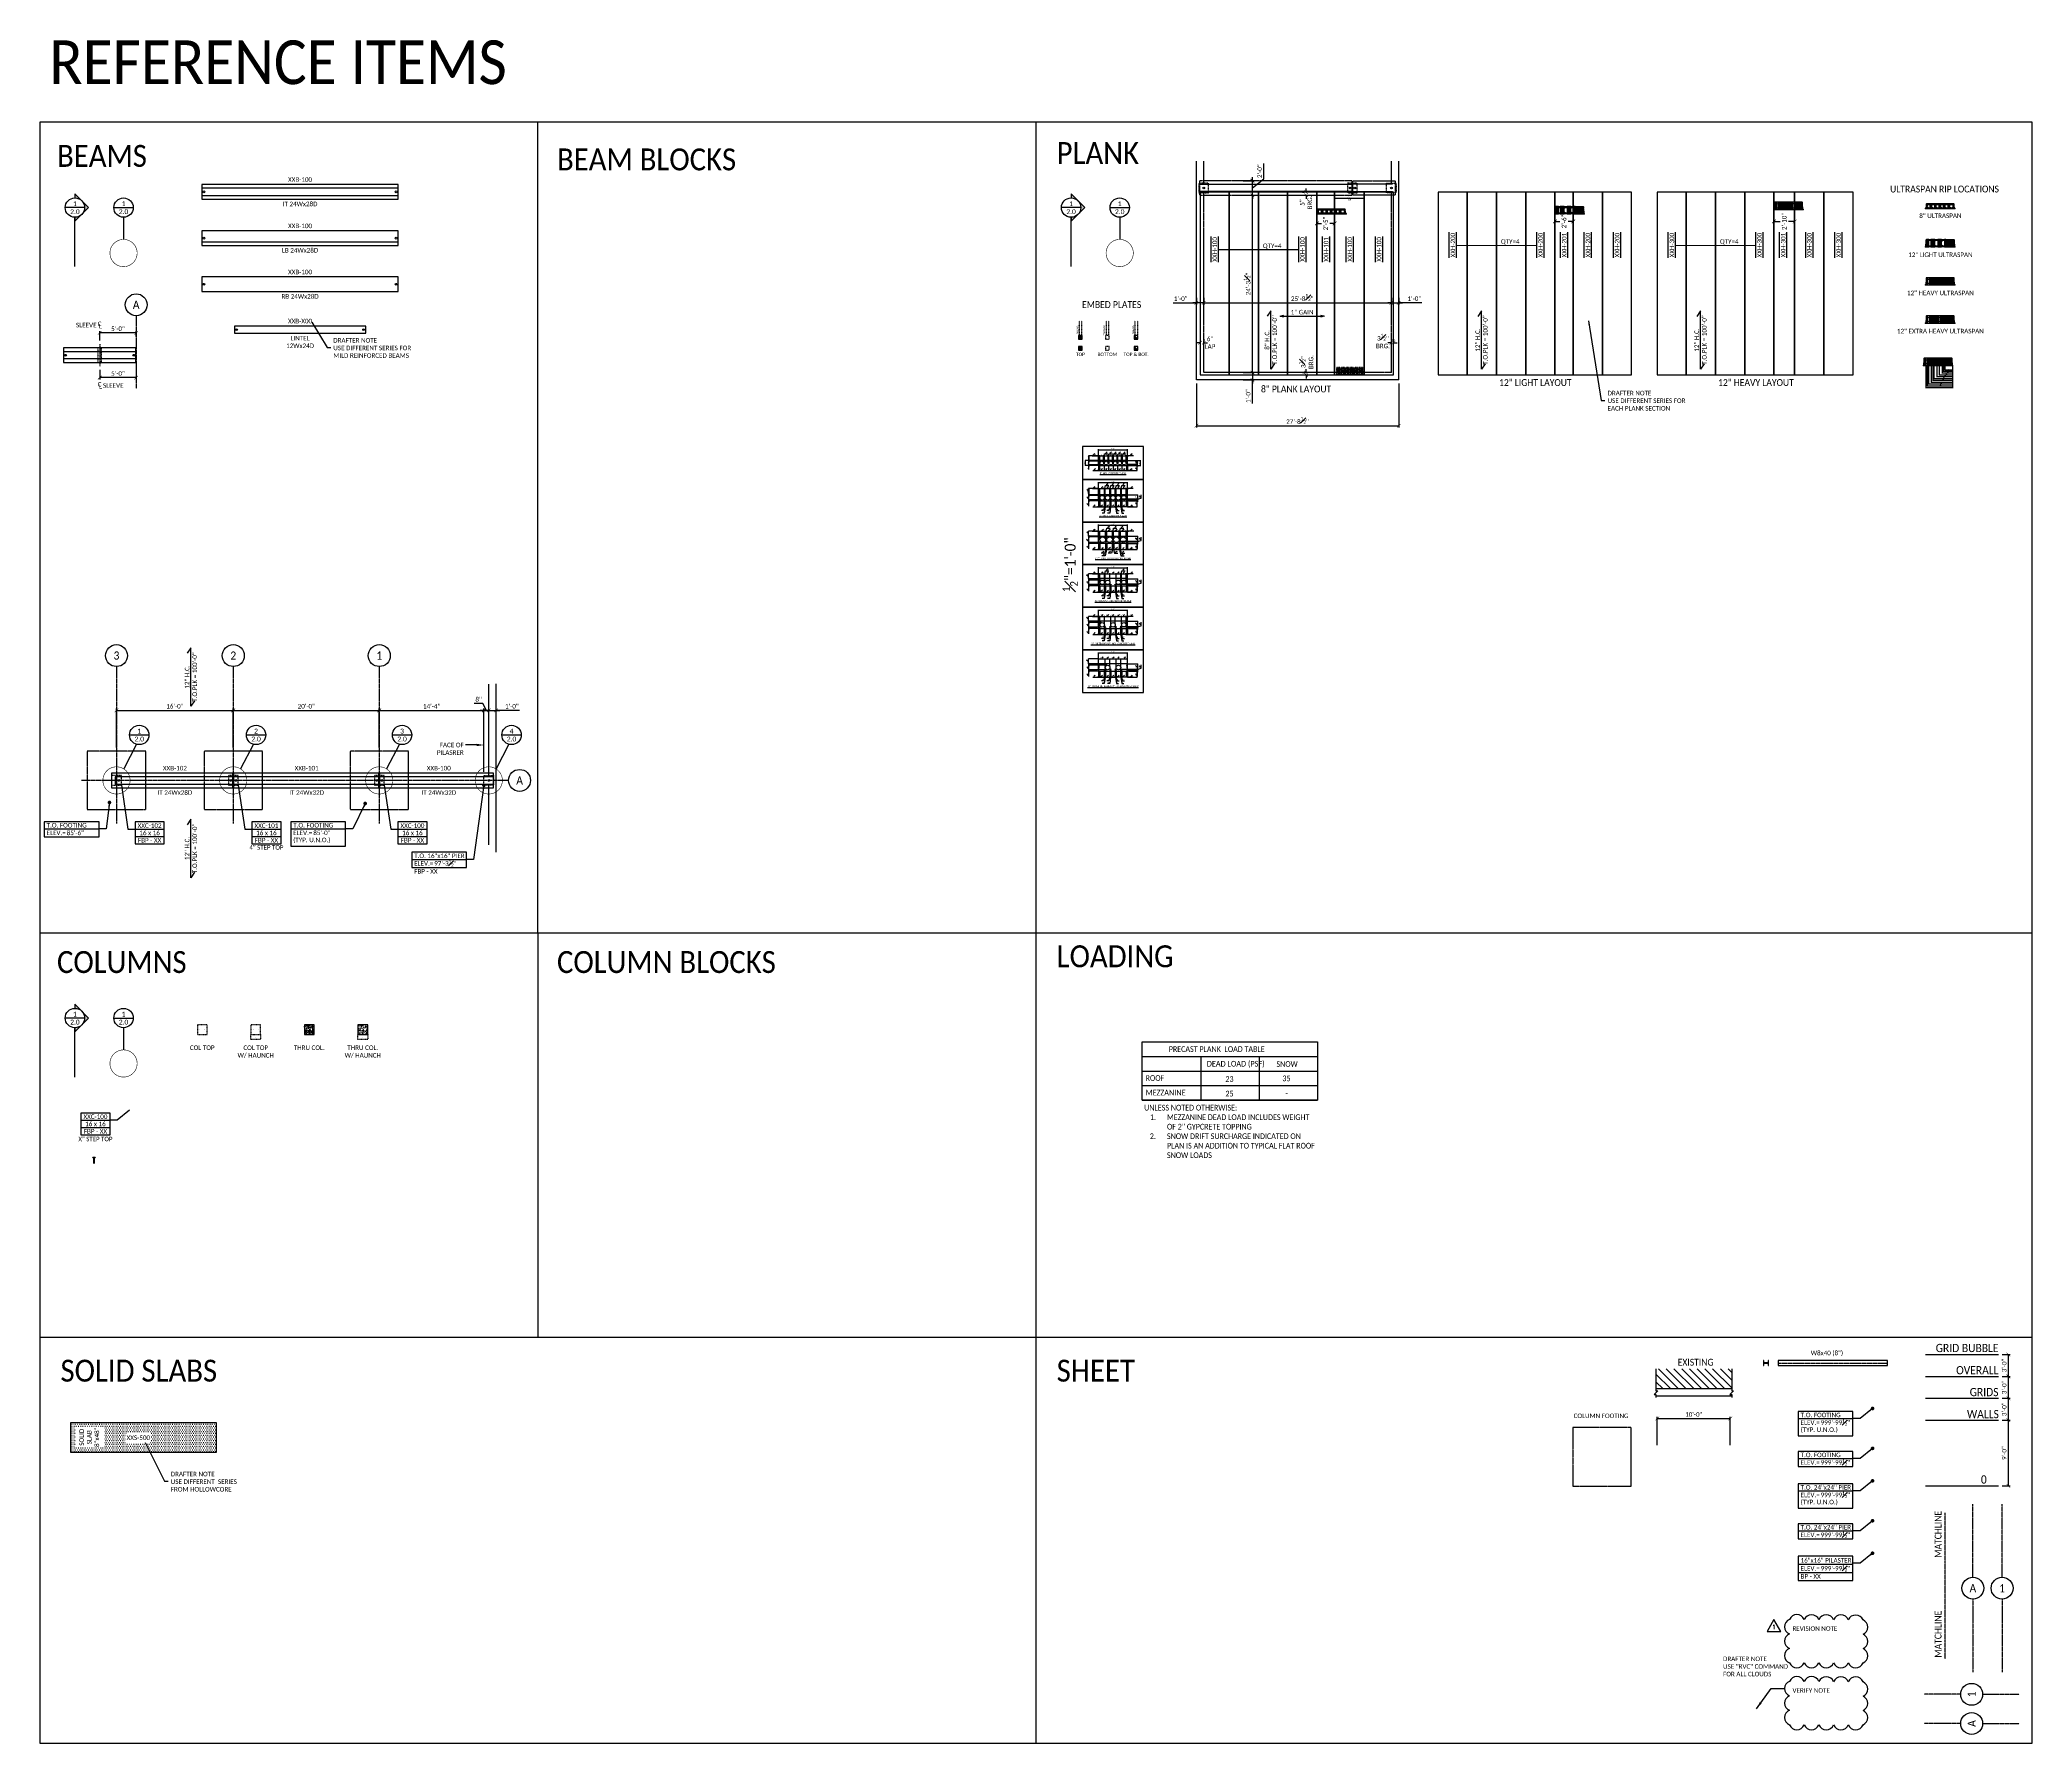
# Model space of a CAD drawing. Header units: inches. Extents: x -4800 to 29350, y 0 to 14051.
# Drawn here: x -4800 to -1525, y 1200 to 3999 of the extents above; entities that cross this region are included whole.
import ezdxf
from ezdxf import colors
from ezdxf.entities.mleader import LeaderData, LeaderLine
from ezdxf.enums import TextEntityAlignment as Align
from ezdxf.math import Vec2, Vec3

# ---------------------------------------------------------------- set-up
doc = ezdxf.new("R2010")
doc.units = ezdxf.units.IN
doc.header["$LTSCALE"] = 0.5
doc.header["$MEASUREMENT"] = 0
for name, pattern in [('CENTER2', [1.125, 0.75, -0.125, 0.125, -0.125]), ('HIDDEN', [0.375, 0.25, -0.125]), ('HIDDEN2', [0.1875, 0.125, -0.0625]), ('PHANTOM', [2.5, 1.25, -0.25, 0.25, -0.25, 0.25, -0.25])]:
    doc.linetypes.add(name, pattern=pattern)
for name, color, linetype in [('DET - INSERTS', 211, 'Continuous'), ('PC BM - BEAM CONT.', 1, 'Continuous'), ('PC BM - BEAM HIDDEN', 1, 'HIDDEN'), ('PC BM - DETAIL SECION', 1, 'Continuous'), ('PC BM - DIMENSION', 30, 'Continuous'), ('PC BM - GROUT TUBE', 11, 'Continuous'), ('PC BM - SLEEVE', 8, 'HIDDEN2'), ('PC BM - TAG', 3, 'Continuous'), ('PC COL - COIL ROD', 11, 'Continuous'), ('PC COL - COL HIDDEN', 40, 'HIDDEN2'), ('PC COL - COLUMN CONT.', 40, 'Continuous'), ('PC COL - DETAIL SECION', 1, 'Continuous'), ('PC COL - HATCH', 8, 'Continuous'), ('PC COL - TAG', 3, 'Continuous'), ('PC PLK - 10 in CONT.', 30, 'Continuous'), ('PC PLK - 12H in CONT.', 150, 'Continuous'), ('PC PLK - 12L in CONT.', 151, 'Continuous'), ('PC PLK - 12SUH in CONT.', 200, 'Continuous'), ('PC PLK - 12UH in CONT.', 171, 'Continuous'), ('PC PLK - 8 in CONT.', 91, 'Continuous'), ('PC PLK - COREFILL', 8, 'HIDDEN2'), ('PC PLK - DETAIL SECION', 1, 'Continuous'), ('PC PLK - DIMENSION', 220, 'Continuous'), ('PC PLK - DIMENSION BRG-LAP', 220, 'Continuous'), ('PC PLK - DIRECTION NOTE', 3, 'Continuous'), ('PC PLK - EMBED F.S.', 4, 'HIDDEN2'), ('PC PLK - EMBED N.S.', 4, 'Continuous'), ('PC PLK - GAIN NOTE', 220, 'Continuous'), ('PC PLK - RIP WIDTH', 4, 'Continuous'), ('PC PLK - TAG', 3, 'Continuous'), ('PC SS - HATCH', 8, 'Continuous'), ('PC SS - SOLID SLAB CONT.', 1, 'Continuous'), ('PC SS - TAG', 3, 'Continuous'), ('PC SS - TEXT', 3, 'Continuous'), ('SHT - CIP WALL', 1, 'Continuous'), ('SHT - CIP WALL HIDDEN', 1, 'HIDDEN'), ('SHT - DIMENSION ALL', 3, 'Continuous'), ('SHT - EXISTING STRUCTURE', 8, 'Continuous'), ('SHT - FOOTING', 8, 'HIDDEN'), ('SHT - GRID BUBLE', 7, 'Continuous'), ('SHT - GRID LINE', 8, 'CENTER2'), ('SHT - MATCH LINE', 5, 'PHANTOM'), ('SHT - PIER-PILASTER HIDDEN', 1, 'HIDDEN2'), ('SHT - REVISION CLOUD', 1, 'Continuous'), ('SHT - REVISION NOTE', 1, 'Continuous'), ('SHT - REVISION TAG', 1, 'Continuous'), ('SHT - STEEL BEAM C.L.', 4, 'CENTER2'), ('SHT - STEEL COLUMN', 4, 'Continuous'), ('SHT - TAG FOOTING', 3, 'Continuous'), ('SHT - TAG STEEL BEAM', 4, 'Continuous'), ('SHT - TEXT', 3, 'Continuous'), ('SHT - VERIFY CLOUD', 1, 'Continuous'), ('SHT - VERIFY NOTE', 1, 'Continuous'), ('TITLE', 5, 'Continuous')]:
    doc.layers.add(name, color=color, linetype=linetype)
for name, color, linetype, plot in [('PC PLK - RIP SECTIONS', 7, 'Continuous', False), ('PC PLK - STRAND', 7, 'Continuous', False), ('SHT - NO PLOT LINE 2', 110, 'Continuous', False), ('SHT - NO PLOT LINE 3', 150, 'Continuous', False), ('SHT - NO PLOT LINE 5', 230, 'Continuous', False), ('SHT - STEEL BEAM FLANGE', 136, 'Continuous', False)]:
    doc.layers.add(name, color=color, linetype=linetype, plot=plot)
doc.layers.get('0').freeze()
doc.styles.add('CMC-NARROW', font='calibril.ttf', dxfattribs={"width": 0.9})
doc.styles.add('ROMANS', font='ROMANS.SHX', dxfattribs={"width": 0.875})
doc.dimstyles.new('CMC-NARROW', dxfattribs={"dimscale": 96, "dimtxt": 0.078125, "dimasz": 0.0625, "dimexe": 0.03125, "dimexo": 0.0625, "dimgap": 0.03125, "dimtad": 1, "dimdec": 4, "dimzin": 3, "dimdsep": 46, "dimlunit": 4, "dimtxsty": 'CMC-NARROW', "dimblk": 'ARCHTICK', "dimcen": 0, "dimclrd": 256, "dimclre": 256, "dimclrt": 256, "dimazin": 1, "dimtfac": 0.75, "dimtdec": 4, "dimtofl": 0, "dimtmove": 1, "dimatfit": 0, "dimfxl": 1, "dimtfillclr": 256, "dimfrac": 1, "dimtzin": 0, "dimlwd": -1, "dimlwe": -1, "dimarcsym": 0})

# ---------------------------------------------------------------- blocks, each defined once
blk = doc.blocks.new('_ArchTick')
at = {"color": 0, "linetype": 'ByBlock', "const_width": 0.15}
blk.add_lwpolyline([(-0.5, -0.5), (0.5, 0.5)], dxfattribs=at)
blk = doc.blocks.new('*D71')
at = {"layer": 'Defpoints', "color": 0, "transparency": 16777216}
for p in [(120, 108), (136.3, 108), (120, 0)]:
    blk.add_point(p, dxfattribs=at)
at = {"layer": 'SHT - NO PLOT LINE 5', "transparency": 16777216}
for p, q in [((126, 108), (139.3, 108)), ((136.3, 0), (136.3, 108)), ((126, 0), (139.3, 0))]:
    blk.add_line(p, q, dxfattribs=at)
at = {"layer": 'SHT - NO PLOT LINE 5', "transparency": 16777216, "xscale": 6, "yscale": 6, "zscale": 6}
for p, rotation in [((136.3, 108), 90), ((136.3, 0), 270)]:
    blk.add_blockref('_ArchTick', p, dxfattribs=dict(at, rotation=rotation))
at = {"layer": 'SHT - NO PLOT LINE 5', "transparency": 16777216, "insert": (129.4, 54), "char_height": 7.5, "attachment_point": 5, "rotation": 90, "style": 'CMC-NARROW'}
blk.add_mtext('9\'-0"', dxfattribs=at)
blk = doc.blocks.new('*D72')
at = {"layer": 'Defpoints', "color": 0, "transparency": 16777216}
for p in [(120, 144), (136.3, 144), (120, 108)]:
    blk.add_point(p, dxfattribs=at)
at = {"layer": 'SHT - NO PLOT LINE 5', "transparency": 16777216}
for p, q in [((126, 144), (139.3, 144)), ((136.3, 108), (136.3, 144)), ((126, 108), (139.3, 108))]:
    blk.add_line(p, q, dxfattribs=at)
at = {"layer": 'SHT - NO PLOT LINE 5', "transparency": 16777216, "xscale": 6, "yscale": 6, "zscale": 6}
for p, rotation in [((136.3, 144), 90), ((136.3, 108), 270)]:
    blk.add_blockref('_ArchTick', p, dxfattribs=dict(at, rotation=rotation))
at = {"layer": 'SHT - NO PLOT LINE 5', "transparency": 16777216, "insert": (129.4, 126), "char_height": 7.5, "attachment_point": 5, "rotation": 90, "style": 'CMC-NARROW'}
blk.add_mtext('3\'-0"', dxfattribs=at)
blk = doc.blocks.new('*D73')
at = {"layer": 'Defpoints', "color": 0, "transparency": 16777216}
for p in [(120, 180), (136.3, 180), (120, 144)]:
    blk.add_point(p, dxfattribs=at)
at = {"layer": 'SHT - NO PLOT LINE 5', "transparency": 16777216}
for p, q in [((126, 180), (139.3, 180)), ((136.3, 144), (136.3, 180)), ((126, 144), (139.3, 144))]:
    blk.add_line(p, q, dxfattribs=at)
at = {"layer": 'SHT - NO PLOT LINE 5', "transparency": 16777216, "xscale": 6, "yscale": 6, "zscale": 6}
for p, rotation in [((136.3, 180), 90), ((136.3, 144), 270)]:
    blk.add_blockref('_ArchTick', p, dxfattribs=dict(at, rotation=rotation))
at = {"layer": 'SHT - NO PLOT LINE 5', "transparency": 16777216, "insert": (129.4, 162), "char_height": 7.5, "attachment_point": 5, "rotation": 90, "style": 'CMC-NARROW'}
blk.add_mtext('3\'-0"', dxfattribs=at)
blk = doc.blocks.new('*D74')
at = {"layer": 'Defpoints', "color": 0, "transparency": 16777216}
for p in [(120, 216), (136.3, 216), (120, 180)]:
    blk.add_point(p, dxfattribs=at)
at = {"layer": 'SHT - NO PLOT LINE 5', "transparency": 16777216}
for p, q in [((126, 216), (139.3, 216)), ((136.3, 180), (136.3, 216)), ((126, 180), (139.3, 180))]:
    blk.add_line(p, q, dxfattribs=at)
at = {"layer": 'SHT - NO PLOT LINE 5', "transparency": 16777216, "xscale": 6, "yscale": 6, "zscale": 6}
for p, rotation in [((136.3, 216), 90), ((136.3, 180), 270)]:
    blk.add_blockref('_ArchTick', p, dxfattribs=dict(at, rotation=rotation))
at = {"layer": 'SHT - NO PLOT LINE 5', "transparency": 16777216, "insert": (129.4, 198), "char_height": 7.5, "attachment_point": 5, "rotation": 90, "style": 'CMC-NARROW'}
blk.add_mtext('3\'-0"', dxfattribs=at)
blk = doc.blocks.new('*U9')
at = {"layer": 'SHT - STEEL COLUMN'}
h = blk.add_hatch(dxfattribs=at)
h.set_pattern_fill('ANSI32', color=256, scale=6, style=0)
h.set_pattern_definition([(45, (0, -4.125), (-1.591, 1.591), []), (45, (1.0607, -4.125), (-1.591, 1.591), [])])
edge = h.paths.add_edge_path()
edge.add_line((4.035, -8.25), (4.035, -7.69))
edge.add_line((4.035, -7.69), (0.58, -7.69))
edge.add_arc((0.58, -7.29), 0.4, 180, 270, ccw=False)
edge.add_line((0.18, -7.29), (0.18, -0.96))
edge.add_arc((0.58, -0.96), 0.4, 90, 180, ccw=False)
edge.add_line((0.58, -0.56), (4.035, -0.56))
edge.add_line((4.035, -0.56), (4.035, 0))
edge.add_line((4.035, 0), (-4.035, 0))
edge.add_line((-4.035, 0), (-4.035, -0.56))
edge.add_line((-4.035, -0.56), (-0.58, -0.56))
edge.add_arc((-0.58, -0.96), 0.4, 0, 90, ccw=False)
edge.add_line((-0.18, -0.96), (-0.18, -7.29))
edge.add_arc((-0.58, -7.29), 0.4, -90, 0, ccw=False)
edge.add_line((-0.58, -7.69), (-4.035, -7.69))
edge.add_line((-4.035, -7.69), (-4.035, -8.25))
edge.add_line((-4.035, -8.25), (4.035, -8.25))
at = {"color": 0, "linetype": 'ByBlock'}
blk.add_lwpolyline([(4.035, -8.25), (4.035, -7.69), (0.58, -7.69, -0.41421356), (0.18, -7.29), (0.18, -0.96, -0.41421356), (0.58, -0.56), (4.035, -0.56), (4.035, 0), (-4.035, 0), (-4.035, -0.56), (-0.58, -0.56, -0.41421356), (-0.18, -0.96), (-0.18, -7.29, -0.41421356), (-0.58, -7.69), (-4.035, -7.69), (-4.035, -8.25)], format="xyb", close=True, dxfattribs=at)
blk = doc.blocks.new('revtag')
blk.add_lwpolyline([(0, 0.128), (-0.117, -0.075), (0.117, -0.075)], close=True)
at = {"color": 7, "style": 'ROMANS'}
blk.add_attdef('TAG', text='', height=0.0781, dxfattribs=at).set_placement((0, 0), align=Align.MIDDLE_CENTER)
blk = doc.blocks.new('*U76')
h = blk.add_hatch(color=256)
edge = h.paths.add_edge_path()
edge.add_line((0, -0.166), (0, -0.235))
edge.add_line((0, -0.235), (0.235, 0))
edge.add_line((0.235, 0), (0, 0.235))
edge.add_line((0, 0.235), (0, 0.166))
edge.add_arc((0, 0), 0.166, -450, -270, ccw=False)
at = {"linetype": 'Continuous'}
for points in [[(0.166, 0), (-0.166, 0)], [(0, -1.011), (0, -0.166)]]:
    blk.add_lwpolyline(points, dxfattribs=at)
blk.add_lwpolyline([(0, -0.166), (0, -0.235), (0.235, 0), (0, 0.235), (0, 0.166, -1)], format="xyb", close=True)
blk.add_circle((0, 0), 0.166)
at = {"style": 'CMC-NARROW', "width": 0.9}
blk.add_attdef('REF-DET', text='', height=0.083, dxfattribs=at).set_placement((0, 0), align=Align.BOTTOM_CENTER)
for tag, p in [('NOTE1', (0.321, 0)), ('NOTE2', (0.321, -0.147))]:
    blk.add_attdef(tag, text='', height=0.083, dxfattribs=at).set_placement(p, align=Align.BOTTOM_LEFT)
blk.add_attdef('REF-SHT', text='', height=0.083, dxfattribs=at).set_placement((0, -0.028), align=Align.TOP_CENTER)
blk = doc.blocks.new('*U75')
at = {"linetype": 'Continuous'}
blk.add_lwpolyline([(-0.166, 0.778), (0.166, 0.778)], dxfattribs=at)
blk.add_lwpolyline([(0, 0.612), (0, 0.233)])
at = {"linetype": 'HIDDEN2', "const_width": 0.00938}
blk.add_lwpolyline([(0, 0.233, 1), (0, -0.233, 1)], format="xyb", close=True, dxfattribs=at)
blk.add_circle((0, 0.778), 0.166)
at = {"layer": 'Defpoints'}
blk.add_point((0, 0), dxfattribs=at)
at = {"style": 'CMC-NARROW', "width": 0.9}
blk.add_attdef('REF-DET', text='', height=0.083, dxfattribs=at).set_placement((0, 0.778), align=Align.BOTTOM_CENTER)
blk.add_attdef('REF-SHT', text='', height=0.083, dxfattribs=at).set_placement((0, 0.75), align=Align.TOP_CENTER)
for tag, p in [('NOTE1', (0.249, 0.778)), ('NOTE2', (0.249, 0.631))]:
    blk.add_attdef(tag, text='', height=0.083, dxfattribs=at).set_placement(p, align=Align.BOTTOM_LEFT)
blk = doc.blocks.new('*D53')
at = {"layer": 'Defpoints', "color": 0, "transparency": 16777216}
for p in [(-4701.6, 3463.1), (-4701.6, 3444.3), (-4641.6, 3456.3)]:
    blk.add_point(p, dxfattribs=at)
at = {"layer": 'PC BM - DIMENSION', "transparency": 16777216}
for p, q in [((-4701.6, 3457.1), (-4701.6, 3441.3)), ((-4641.6, 3444.3), (-4701.6, 3444.3)), ((-4641.6, 3450.3), (-4641.6, 3441.3))]:
    blk.add_line(p, q, dxfattribs=at)
at = {"layer": 'PC BM - DIMENSION', "transparency": 16777216, "xscale": 6, "yscale": 6, "zscale": 6, "rotation": 180}
blk.add_blockref('_ArchTick', (-4701.6, 3444.3), dxfattribs=at)
at = {"layer": 'PC BM - DIMENSION', "transparency": 16777216, "xscale": 6, "yscale": 6, "zscale": 6}
blk.add_blockref('_ArchTick', (-4641.6, 3444.3), dxfattribs=at)
at = {"layer": 'PC BM - DIMENSION', "transparency": 16777216, "insert": (-4671.6, 3451.1), "char_height": 7.5, "attachment_point": 5, "style": 'CMC-NARROW'}
blk.add_mtext('5\'-0"', dxfattribs=at)
blk = doc.blocks.new('CMC CL SLEEVE RIGHT')
at = {"layer": 'PC BM - DIMENSION', "insert": (-0.1, -7.9), "char_height": 7.5, "width": 0.934, "attachment_point": 5, "style": 'CMC-NARROW'}
blk.add_mtext('C', dxfattribs=at)
at = {"layer": 'PC BM - DIMENSION', "char_height": 7.5, "attachment_point": 5, "style": 'CMC-NARROW'}
for s, insert in [('L', (1.4, -11.6)), ('SLEEVE', (22.3, -9.9))]:
    blk.add_mtext(s, dxfattribs=dict(at, insert=insert))
blk = doc.blocks.new('CMC CL SLEEVE LEFT')
at = {"layer": 'PC BM - DIMENSION', "char_height": 7.5, "attachment_point": 5, "style": 'CMC-NARROW'}
for s, insert in [('SLEEVE', (-22.1, -9.3)), ('L', (1.3, -11))]:
    blk.add_mtext(s, dxfattribs=dict(at, insert=insert))
at = {"layer": 'PC BM - DIMENSION', "insert": (-0.2, -7.3), "char_height": 7.5, "width": 0.934, "attachment_point": 5, "style": 'CMC-NARROW'}
blk.add_mtext('C', dxfattribs=at)
blk = doc.blocks.new('*D34')
at = {"layer": 'Defpoints', "color": 0, "transparency": 16777216}
for p in [(-4701.6, 3517.9), (-4641.6, 3505.8), (-4701.6, 3499.1)]:
    blk.add_point(p, dxfattribs=at)
at = {"layer": 'PC BM - DIMENSION', "transparency": 16777216}
for p, q in [((-4701.6, 3505.1), (-4701.6, 3520.9)), ((-4641.6, 3517.9), (-4701.6, 3517.9)), ((-4641.6, 3511.8), (-4641.6, 3520.9))]:
    blk.add_line(p, q, dxfattribs=at)
at = {"layer": 'PC BM - DIMENSION', "transparency": 16777216, "xscale": 6, "yscale": 6, "zscale": 6, "rotation": 180}
blk.add_blockref('_ArchTick', (-4701.6, 3517.9), dxfattribs=at)
at = {"layer": 'PC BM - DIMENSION', "transparency": 16777216, "xscale": 6, "yscale": 6, "zscale": 6}
blk.add_blockref('_ArchTick', (-4641.6, 3517.9), dxfattribs=at)
at = {"layer": 'PC BM - DIMENSION', "transparency": 16777216, "insert": (-4671.6, 3524.7), "char_height": 7.5, "attachment_point": 5, "style": 'CMC-NARROW'}
blk.add_mtext('5\'-0"', dxfattribs=at)
blk = doc.blocks.new('CMC PLANK RIPS 8in')
at = {"layer": 'PC PLK - RIP SECTIONS'}
h = blk.add_hatch(color=241, dxfattribs=at)
h.dxf.hatch_style = 1
edge = h.paths.add_edge_path()
edge.add_arc((0.4, 5.7), 0.937, 298.8501, 405.1108, ccw=False)
edge.add_line((0.9, 4.9), (0.3, 0.7))
edge.add_line((0.3, 0.7), (0.1, 0.7))
edge.add_line((0.1, 0.7), (0.1, 0.5))
edge.add_line((0.1, 0.5), (0.6, 0))
edge.add_line((0.6, 0), (2.8, 0))
edge.add_line((2.8, 0), (2.8, 8))
edge.add_line((2.8, 8), (1.7, 8))
edge.add_line((1.7, 8), (1.2, 7.5))
edge.add_line((1.2, 7.5), (1.1, 6.4))
h = blk.add_hatch(color=71, dxfattribs=at)
h.dxf.hatch_style = 1
h.paths.add_polyline_path([(8.4, 8), (7.2, 8), (7.2, 0), (8.4, 0)])
h = blk.add_hatch(color=241, dxfattribs=at)
h.dxf.hatch_style = 1
h.paths.add_polyline_path([(10.1, 8), (8.4, 8), (8.4, 0), (10.1, 0)])
h = blk.add_hatch(color=71, dxfattribs=at)
h.dxf.hatch_style = 1
h.paths.add_polyline_path([(15.8, 8), (14.5, 8), (14.5, 0), (15.8, 0)])
h = blk.add_hatch(color=241, dxfattribs=at)
h.dxf.hatch_style = 1
h.paths.add_polyline_path([(17.5, 8), (15.8, 8), (15.8, 0), (17.5, 0)])
h = blk.add_hatch(color=71, dxfattribs=at)
h.dxf.hatch_style = 1
h.paths.add_polyline_path([(23.1, 8), (22, 8), (22, 0), (23.1, 0)])
h = blk.add_hatch(color=241, dxfattribs=at)
h.dxf.hatch_style = 1
h.paths.add_polyline_path([(24.9, 8), (23.1, 8), (23.1, 0), (24.9, 0)])
h = blk.add_hatch(color=71, dxfattribs=at)
h.dxf.hatch_style = 1
h.paths.add_polyline_path([(30.5, 8), (29.2, 8), (29.2, 0), (30.5, 0)])
h = blk.add_hatch(color=241, dxfattribs=at)
h.dxf.hatch_style = 1
h.paths.add_polyline_path([(32.2, 8), (30.5, 8), (30.5, 0), (32.2, 0)])
h = blk.add_hatch(color=71, dxfattribs=at)
h.dxf.hatch_style = 1
h.paths.add_polyline_path([(37.8, 8), (36.8, 8), (36.8, 0), (37.8, 0)])
h = blk.add_hatch(color=241, dxfattribs=at)
h.dxf.hatch_style = 1
edge = h.paths.add_edge_path(flags=16)
edge.add_arc((42.4, 4), 3, 180, 540, ccw=False)
edge = h.paths.add_edge_path()
edge.add_line((46.3, 8), (46.8, 7.5))
edge.add_line((46.8, 7.5), (46.9, 6.4))
edge.add_arc((47.6, 5.7), 0.937, 494.8892, 601.15)
edge.add_line((47.1, 4.9), (47.7, 0.7))
edge.add_line((47.7, 0.7), (47.9, 0.7))
edge.add_line((47.9, 0.7), (47.9, 0.5))
edge.add_line((47.9, 0.5), (47.4, 0))
edge.add_line((47.4, 0), (37.8, 0))
edge.add_line((37.8, 0), (37.8, 8))
edge.add_line((37.8, 8), (46.3, 8))
at = {"layer": 'PC PLK - RIP SECTIONS', "color": 0}
blk.add_lwpolyline([(46.3, 8), (1.7, 8), (1.2, 7.5), (1.1, 6.4, -0.500002), (0.9, 4.9), (0.3, 0.7), (0.1, 0.7), (0.1, 0.5), (0.6, 0), (47.4, 0), (47.9, 0.5), (47.9, 0.7), (47.7, 0.7), (47.1, 4.9), (47.1, 4.9, -0.500003), (46.9, 6.4), (46.9, 6.4), (46.8, 7.5)], format="xyb", close=True, dxfattribs=at)
at = {"layer": 'PC PLK - RIP SECTIONS', "color": 1}
for points in [[(0.6, 0), (2.8, 0), (2.8, 8), (1.7, 8), (1.2, 7.5), (1.1, 6.4, -0.500002), (0.9, 4.9), (0.3, 0.7), (0.1, 0.7), (0.1, 0.5), (0.6, 0)], [(46.3, 8), (37.8, 8), (37.8, 0), (47.4, 0), (47.9, 0.5), (47.9, 0.7), (47.7, 0.7), (47.1, 4.9, -0.500003), (46.9, 6.4), (46.8, 7.5)]]:
    blk.add_lwpolyline(points, format="xyb", close=True, dxfattribs=at)
at = {"layer": 'PC PLK - RIP SECTIONS', "color": 3}
for points in [[(8.4, 8), (7.2, 8), (7.2, 0), (8.4, 0)], [(15.8, 8), (14.5, 8), (14.5, 0), (15.8, 0)], [(23.1, 8), (22, 8), (22, 0), (23.1, 0)], [(30.5, 8), (29.2, 8), (29.2, 0), (30.5, 0)], [(37.8, 8), (36.8, 8), (36.8, 0), (37.8, 0)]]:
    blk.add_lwpolyline(points, close=True, dxfattribs=at)
at = {"layer": 'PC PLK - RIP SECTIONS', "color": 1}
for points in [[(10.1, 8), (8.4, 8), (8.4, 0), (10.1, 0)], [(17.5, 8), (15.8, 8), (15.8, 0), (17.5, 0)], [(24.9, 8), (23.1, 8), (23.1, 0), (24.9, 0)], [(32.2, 8), (30.5, 8), (30.5, 0), (32.2, 0)]]:
    blk.add_lwpolyline(points, close=True, dxfattribs=at)
at = {"layer": 'PC PLK - RIP SECTIONS'}
for centre in [(1.9, 1.7), (9.2, 6.2), (9.2, 1.7), (16.6, 6.2), (16.6, 1.7), (24, 6.2), (24, 1.7), (31.4, 6.2), (31.4, 1.7), (38.8, 6.2), (38.8, 1.7), (46.1, 1.7)]:
    blk.add_circle(centre, 0.25, dxfattribs=at)
at = {"layer": 'PC PLK - RIP SECTIONS', "color": 0}
for centre in [(5.6, 4), (12.9, 4), (20.3, 4), (27.7, 4), (35.1, 4), (42.4, 4)]:
    blk.add_circle(centre, 3, dxfattribs=at)
at = {"layer": 'PC PLK - RIP SECTIONS'}
for p in [(0, 0), (48, 0)]:
    blk.add_point(p, dxfattribs=at)
blk = doc.blocks.new('*D35')
at = {"layer": 'Defpoints', "color": 0, "transparency": 16777216}
for p in [(-2700.8, 3689.4), (-2671.8, 3697.7), (-2671.8, 3689.4)]:
    blk.add_point(p, dxfattribs=at)
at = {"layer": 'PC PLK - RIP WIDTH', "transparency": 16777216}
for p, q in [((-2700.8, 3695.4), (-2700.8, 3700.7)), ((-2700.8, 3697.7), (-2693.2, 3697.7)), ((-2671.8, 3697.7), (-2679.5, 3697.7)), ((-2671.8, 3695.4), (-2671.8, 3700.7))]:
    blk.add_line(p, q, dxfattribs=at)
at = {"layer": 'PC PLK - RIP WIDTH', "transparency": 16777216, "xscale": 6, "yscale": 6, "zscale": 6, "rotation": 180}
blk.add_blockref('_ArchTick', (-2700.8, 3697.7), dxfattribs=at)
at = {"layer": 'PC PLK - RIP WIDTH', "transparency": 16777216, "xscale": 6, "yscale": 6, "zscale": 6}
blk.add_blockref('_ArchTick', (-2671.8, 3697.7), dxfattribs=at)
at = {"layer": 'PC PLK - RIP WIDTH', "transparency": 16777216, "insert": (-2686.3, 3697.7), "char_height": 7.5, "attachment_point": 5, "rotation": 90, "style": 'CMC-NARROW'}
blk.add_mtext('2\'-5"', dxfattribs=at)
blk = doc.blocks.new('*D36')
at = {"layer": 'Defpoints', "color": 0, "transparency": 16777216}
for p in [(-2279.5, 3701), (-2309.5, 3692.7), (-2279.5, 3692.7)]:
    blk.add_point(p, dxfattribs=at)
at = {"layer": 'PC PLK - RIP WIDTH', "transparency": 16777216}
for p, q in [((-2309.5, 3698.7), (-2309.5, 3704)), ((-2309.5, 3701), (-2301.3, 3701)), ((-2279.5, 3701), (-2287.6, 3701)), ((-2279.5, 3698.7), (-2279.5, 3704))]:
    blk.add_line(p, q, dxfattribs=at)
at = {"layer": 'PC PLK - RIP WIDTH', "transparency": 16777216, "xscale": 6, "yscale": 6, "zscale": 6, "rotation": 180}
blk.add_blockref('_ArchTick', (-2309.5, 3701), dxfattribs=at)
at = {"layer": 'PC PLK - RIP WIDTH', "transparency": 16777216, "xscale": 6, "yscale": 6, "zscale": 6}
blk.add_blockref('_ArchTick', (-2279.5, 3701), dxfattribs=at)
at = {"layer": 'PC PLK - RIP WIDTH', "transparency": 16777216, "insert": (-2294.5, 3701), "char_height": 7.5, "attachment_point": 5, "rotation": 90, "style": 'CMC-NARROW'}
blk.add_mtext('2\'-6"', dxfattribs=at)
blk = doc.blocks.new('*D37')
at = {"layer": 'Defpoints', "color": 0, "transparency": 16777216}
for p in [(-1915.5, 3701), (-1949.5, 3692.7), (-1915.5, 3692.7)]:
    blk.add_point(p, dxfattribs=at)
at = {"layer": 'PC PLK - RIP WIDTH', "transparency": 16777216}
for p, q in [((-1949.5, 3698.7), (-1949.5, 3704)), ((-1949.5, 3701), (-1939.3, 3701)), ((-1915.5, 3701), (-1925.6, 3701)), ((-1915.5, 3698.7), (-1915.5, 3704))]:
    blk.add_line(p, q, dxfattribs=at)
at = {"layer": 'PC PLK - RIP WIDTH', "transparency": 16777216, "xscale": 6, "yscale": 6, "zscale": 6, "rotation": 180}
blk.add_blockref('_ArchTick', (-1949.5, 3701), dxfattribs=at)
at = {"layer": 'PC PLK - RIP WIDTH', "transparency": 16777216, "xscale": 6, "yscale": 6, "zscale": 6}
blk.add_blockref('_ArchTick', (-1915.5, 3701), dxfattribs=at)
at = {"layer": 'PC PLK - RIP WIDTH', "transparency": 16777216, "insert": (-1932.5, 3701), "char_height": 7.5, "attachment_point": 5, "rotation": 90, "style": 'CMC-NARROW'}
blk.add_mtext('2\'-10"', dxfattribs=at)
blk = doc.blocks.new('CMC PLANK RIPS 12in LIGHT')
at = {"layer": 'PC PLK - RIP SECTIONS'}
h = blk.add_hatch(color=241, dxfattribs=at)
h.dxf.hatch_style = 1
edge = h.paths.add_edge_path()
edge.add_line((0.6, 0), (0.1, 0.5))
edge.add_line((0.1, 0.5), (0.1, 0.7))
edge.add_line((0.1, 0.7), (0.3, 0.7))
edge.add_line((0.3, 0.7), (0.8, 8.8))
edge.add_arc((0.5, 9.5), 0.805, 288.3232, 425.0232)
edge.add_line((0.9, 10.2), (0.9, 11.5))
edge.add_line((0.9, 11.5), (1.4, 12))
edge.add_line((1.4, 12), (5.6, 12))
edge.add_line((5.6, 12), (5.6, 0))
edge.add_line((5.6, 0), (0.6, 0))
h = blk.add_hatch(color=71, dxfattribs=at)
h.dxf.hatch_style = 1
h.paths.add_polyline_path([(8.8, 0), (10.8, 0), (10.8, 12), (8.8, 12)])
h = blk.add_hatch(color=241, dxfattribs=at)
h.dxf.hatch_style = 1
h.paths.add_polyline_path([(15, 12), (10.8, 12), (10.8, 0), (15, 0)])
h = blk.add_hatch(color=71, dxfattribs=at)
h.dxf.hatch_style = 1
h.paths.add_polyline_path([(20, 0), (21.9, 0), (21.9, 12), (20, 12)])
h = blk.add_hatch(color=241, dxfattribs=at)
h.dxf.hatch_style = 1
h.paths.add_polyline_path([(26.3, 12), (21.9, 12), (21.9, 0), (26.3, 0)])
h = blk.add_hatch(color=71, dxfattribs=at)
h.dxf.hatch_style = 1
h.paths.add_polyline_path([(31.1, 0), (33.1, 0), (33.1, 12), (31.1, 12)])
h = blk.add_hatch(color=241, dxfattribs=at)
h.dxf.hatch_style = 1
edge = h.paths.add_edge_path()
edge.add_line((47.9, 0.5), (47.4, 0))
edge.add_line((47.4, 0), (33.1, 0))
edge.add_line((33.1, 0), (33.1, 12))
edge.add_line((33.1, 12), (46.6, 12))
edge.add_line((46.6, 12), (47.1, 11.5))
edge.add_line((47.1, 11.5), (47.1, 10.2))
edge.add_arc((47.5, 9.5), 0.805, 474.9768, 611.6768)
edge.add_line((47.2, 8.8), (47.7, 0.7))
edge.add_line((47.7, 0.7), (47.9, 0.7))
edge.add_line((47.9, 0.7), (47.9, 0.5))
at = {"layer": 'PC PLK - RIP SECTIONS', "color": 0}
blk.add_lwpolyline([(47.7, 0.7), (47.9, 0.7), (47.9, 0.5), (47.4, 0), (0.6, 0), (0.1, 0.5), (0.1, 0.7), (0.3, 0.7), (0.8, 8.8, 0.678962), (0.9, 10.2), (0.9, 11.5), (1.4, 12), (46.6, 12), (47.1, 11.5), (47.1, 10.2, 0.678962), (47.2, 8.8)], format="xyb", close=True, dxfattribs=at)
at = {"layer": 'PC PLK - RIP SECTIONS', "color": 1}
for points in [[(0.6, 0), (5.6, 0), (5.6, 12), (1.7, 12)], [(33.1, 12), (33.1, 0), (47.4, 0)]]:
    blk.add_lwpolyline(points, dxfattribs=at)
at = {"layer": 'PC PLK - RIP SECTIONS', "color": 3}
for points in [[(8.8, 0), (10.8, 0), (10.8, 12), (8.8, 12)], [(20, 0), (21.9, 0), (21.9, 12), (20, 12)], [(31.1, 0), (33.1, 0), (33.1, 12), (31.1, 12)]]:
    blk.add_lwpolyline(points, close=True, dxfattribs=at)
at = {"layer": 'PC PLK - RIP SECTIONS', "color": 1}
for points in [[(15, 12), (10.8, 12), (10.8, 0), (15, 0)], [(26.3, 12), (21.9, 12), (21.9, 0), (26.3, 0)]]:
    blk.add_lwpolyline(points, close=True, dxfattribs=at)
at = {"layer": 'PC PLK - RIP SECTIONS', "color": 8}
for centre in [(2.2, 1.7), (11.6, 1.7), (12.8, 10.2), (12.8, 3), (12.8, 1.7), (14.1, 1.7), (22.8, 1.7), (24, 10.2), (24, 3), (24, 1.7), (25.2, 1.7), (33.9, 1.7), (35.2, 10.2), (35.2, 3), (35.2, 1.7), (36.4, 1.7), (45.8, 1.7)]:
    blk.add_circle(centre, 0.25, dxfattribs=at)
at = {"layer": 'PC PLK - RIP SECTIONS'}
for centre in [(7.2, 6), (18.4, 6), (29.6, 6), (40.8, 6)]:
    blk.add_circle(centre, 4.66, dxfattribs=at)
for p in [(0, 0), (48, 0)]:
    blk.add_point(p, dxfattribs=at)
blk = doc.blocks.new('CMC PLANK RIPS 12in EXT HEAVY')
at = {"layer": 'PC PLK - RIP SECTIONS'}
h = blk.add_hatch(color=241, dxfattribs=at)
h.dxf.hatch_style = 1
edge = h.paths.add_edge_path()
edge.add_line((0.6, 0), (0.1, 0.5))
edge.add_line((0.1, 0.5), (0.1, 0.7))
edge.add_line((0.1, 0.7), (0.3, 0.7))
edge.add_line((0.3, 0.7), (0.8, 8.8))
edge.add_arc((0.6, 9.4), 0.682, 280.9864, 431.4667)
edge.add_line((0.9, 10.1), (0.9, 11.5))
edge.add_line((0.9, 11.5), (1.4, 12))
edge.add_line((1.4, 12), (4, 12))
edge.add_line((4, 12), (4, 0))
edge.add_line((4, 0), (0.6, 0))
h = blk.add_hatch(color=71, dxfattribs=at)
h.dxf.hatch_style = 1
h.paths.add_polyline_path([(8.2, 0), (6.2, 0), (6.2, 12), (8.2, 12)])
h = blk.add_hatch(color=241, dxfattribs=at)
h.dxf.hatch_style = 1
h.paths.add_polyline_path([(13, 12), (8.2, 12), (8.2, 0), (13, 0)])
h = blk.add_hatch(color=71, dxfattribs=at)
h.dxf.hatch_style = 1
h.paths.add_polyline_path([(17.2, 0), (13, 0), (13, 12), (17.2, 12)])
h = blk.add_hatch(color=241, dxfattribs=at)
h.dxf.hatch_style = 1
h.paths.add_polyline_path([(22, 12), (17.2, 12), (17.2, 0), (22, 0)])
h = blk.add_hatch(color=71, dxfattribs=at)
h.dxf.hatch_style = 1
h.paths.add_polyline_path([(26, 0), (24, 0), (24, 12), (26, 12)])
h = blk.add_hatch(color=241, dxfattribs=at)
h.dxf.hatch_style = 1
h.paths.add_polyline_path([(30.7, 12), (26, 12), (26, 0), (30.7, 0)])
h = blk.add_hatch(color=71, dxfattribs=at)
h.dxf.hatch_style = 1
h.paths.add_polyline_path([(35, 0), (30.7, 0), (30.7, 12), (35, 12)])
h = blk.add_hatch(color=241, dxfattribs=at)
h.dxf.hatch_style = 1
edge = h.paths.add_edge_path()
edge.add_line((47.9, 0.5), (47.4, 0))
edge.add_line((47.4, 0), (35, 0))
edge.add_line((35, 0), (35, 12))
edge.add_line((35, 12), (46.6, 12))
edge.add_line((46.6, 12), (47.1, 11.5))
edge.add_line((47.1, 11.5), (47.1, 10.2))
edge.add_arc((47.5, 9.5), 0.805, 474.9768, 611.6768)
edge.add_line((47.2, 8.8), (47.7, 0.7))
edge.add_line((47.7, 0.7), (47.9, 0.7))
edge.add_line((47.9, 0.7), (47.9, 0.5))
at = {"layer": 'PC PLK - RIP SECTIONS', "color": 0}
blk.add_lwpolyline([(46.6, 12), (1.4, 12), (0.9, 11.5), (0.9, 10.2, -0.678962), (0.8, 8.8), (0.3, 0.7), (0.1, 0.7), (0.1, 0.5), (0.6, 0), (47.4, 0), (47.9, 0.5), (47.9, 0.7), (47.7, 0.7), (47.2, 8.8, -0.769999), (47.1, 10.1), (47.1, 11.5)], format="xyb", close=True, dxfattribs=at)
at = {"layer": 'PC PLK - RIP SECTIONS', "color": 1}
for points in [[(0.6, 0), (4, 0), (4, 12), (1.7, 12)], [(35, 12), (35, 0), (47.4, 0)]]:
    blk.add_lwpolyline(points, dxfattribs=at)
at = {"layer": 'PC PLK - RIP SECTIONS', "color": 3}
for points in [[(6.2, 0), (8.2, 0), (8.2, 12), (6.2, 12)], [(13, 0), (17.2, 0), (17.2, 12), (13, 12)], [(24, 0), (26, 0), (26, 12), (24, 12)], [(30.7, 0), (35, 0), (35, 12), (30.7, 12)]]:
    blk.add_lwpolyline(points, close=True, dxfattribs=at)
at = {"layer": 'PC PLK - RIP SECTIONS', "color": 1}
for points in [[(13, 12), (8.2, 12), (8.2, 0), (13, 0)], [(22, 12), (17.2, 12), (17.2, 0), (22, 0)], [(30.7, 12), (26, 12), (26, 0), (30.7, 0)]]:
    blk.add_lwpolyline(points, close=True, dxfattribs=at)
blk.add_lwpolyline([(35, 0), (47.4, 0), (47.9, 0.5), (47.9, 0.7), (47.7, 0.7), (47.2, 8.8, -0.678962), (47.1, 10.2), (47.1, 11.5), (46.6, 12), (35, 12), (35, 0)], format="xyb", dxfattribs=at)
at = {"layer": 'PC PLK - RIP SECTIONS', "color": 8}
for centre in [(2.1, 2.2), (9.7, 2.2), (10.7, 10.2), (10.7, 3.5), (11.7, 2.2), (18.6, 2.2), (19.6, 10.2), (19.6, 3.5), (20.6, 2.2), (27.4, 2.2), (28.4, 10.2), (28.4, 3.5), (29.4, 2.2), (36.3, 2.2), (37.3, 10.2), (37.3, 3.5), (38.3, 2.2), (45.9, 2.2)]:
    blk.add_circle(centre, 0.25, dxfattribs=at)
at = {"layer": 'PC PLK - RIP SECTIONS', "color": 0}
for centre in [(6.2, 6), (24, 6), (41.7, 6)]:
    blk.add_circle(centre, 3.75, dxfattribs=at)
at = {"layer": 'PC PLK - RIP SECTIONS'}
for p in [(0, 0), (48, 0)]:
    blk.add_point(p, dxfattribs=at)
blk = doc.blocks.new('CMC PLANK RIPS 12in HEAVY')
at = {"layer": 'PC PLK - RIP SECTIONS'}
h = blk.add_hatch(color=241, dxfattribs=at)
h.dxf.hatch_style = 1
edge = h.paths.add_edge_path()
edge.add_line((0.6, 0), (0.1, 0.5))
edge.add_line((0.1, 0.5), (0.1, 0.7))
edge.add_line((0.1, 0.7), (0.3, 0.7))
edge.add_line((0.3, 0.7), (0.8, 8.8))
edge.add_arc((0.6, 9.4), 0.682, 280.9864, 431.4667)
edge.add_line((0.9, 10.1), (0.9, 11.5))
edge.add_line((0.9, 11.5), (1.4, 12))
edge.add_line((1.4, 12), (4, 12))
edge.add_line((4, 12), (4, 0))
edge.add_line((4, 0), (0.6, 0))
h = blk.add_hatch(color=71, dxfattribs=at)
h.dxf.hatch_style = 1
h.paths.add_polyline_path([(8.3, 0), (6.3, 0), (6.3, 12), (8.3, 12)])
h = blk.add_hatch(color=241, dxfattribs=at)
h.dxf.hatch_style = 1
h.paths.add_polyline_path([(13, 12), (8.3, 12), (8.3, 0), (13, 0)])
h = blk.add_hatch(color=71, dxfattribs=at)
h.dxf.hatch_style = 1
h.paths.add_polyline_path([(17.3, 0), (15.3, 0), (15.3, 12), (17.3, 12)])
h = blk.add_hatch(color=241, dxfattribs=at)
h.dxf.hatch_style = 1
h.paths.add_polyline_path([(22, 12), (17.3, 12), (17.3, 0), (22, 0)])
h = blk.add_hatch(color=71, dxfattribs=at)
h.dxf.hatch_style = 1
h.paths.add_polyline_path([(26.1, 0), (21.8, 0), (21.8, 12), (26.1, 12)])
h = blk.add_hatch(color=241, dxfattribs=at)
h.dxf.hatch_style = 1
h.paths.add_polyline_path([(30.7, 12), (26, 12), (26, 0), (30.7, 0)])
h = blk.add_hatch(color=71, dxfattribs=at)
h.dxf.hatch_style = 1
h.paths.add_polyline_path([(35, 0), (33, 0), (33, 12), (35, 12)])
h = blk.add_hatch(color=241, dxfattribs=at)
h.dxf.hatch_style = 1
edge = h.paths.add_edge_path()
edge.add_line((47.9, 0.5), (47.4, 0))
edge.add_line((47.4, 0), (35, 0))
edge.add_line((35, 0), (35, 12))
edge.add_line((35, 12), (46.6, 12))
edge.add_line((46.6, 12), (47.1, 11.5))
edge.add_line((47.1, 11.5), (47.1, 10.2))
edge.add_arc((47.5, 9.5), 0.805, 474.9768, 611.6768)
edge.add_line((47.2, 8.8), (47.7, 0.7))
edge.add_line((47.7, 0.7), (47.9, 0.7))
edge.add_line((47.9, 0.7), (47.9, 0.5))
at = {"layer": 'PC PLK - RIP SECTIONS', "color": 0}
blk.add_lwpolyline([(46.6, 12), (1.4, 12), (0.9, 11.5), (0.9, 10.2, -0.678962), (0.8, 8.8), (0.3, 0.7), (0.1, 0.7), (0.1, 0.5), (0.6, 0), (47.4, 0), (47.9, 0.5), (47.9, 0.7), (47.7, 0.7), (47.2, 8.8, -0.769999), (47.1, 10.1), (47.1, 11.5)], format="xyb", close=True, dxfattribs=at)
at = {"layer": 'PC PLK - RIP SECTIONS', "color": 1}
for points in [[(0.6, 0), (4, 0), (4, 12), (1.7, 12)], [(35, 12), (35, 0), (47.4, 0)]]:
    blk.add_lwpolyline(points, dxfattribs=at)
at = {"layer": 'PC PLK - RIP SECTIONS', "color": 3}
for points in [[(6.3, 0), (8.3, 0), (8.3, 12), (6.3, 12)], [(13, 0), (17.3, 0), (17.3, 12), (13, 12)], [(15.3, 0), (17.3, 0), (17.3, 12), (15.3, 12)], [(21.8, 0), (26.1, 0), (26.1, 12), (21.8, 12)], [(30.7, 0), (35, 0), (35, 12), (30.7, 12)], [(33, 0), (35, 0), (35, 12), (33, 12)]]:
    blk.add_lwpolyline(points, close=True, dxfattribs=at)
at = {"layer": 'PC PLK - RIP SECTIONS', "color": 1}
for points in [[(13, 12), (8.3, 12), (8.3, 0), (13, 0)], [(22, 12), (17.3, 12), (17.3, 0), (22, 0)], [(30.7, 12), (26, 12), (26, 0), (30.7, 0)]]:
    blk.add_lwpolyline(points, close=True, dxfattribs=at)
blk.add_lwpolyline([(35, 0), (47.4, 0), (47.9, 0.5), (47.9, 0.7), (47.7, 0.7), (47.2, 8.8, -0.678962), (47.1, 10.2), (47.1, 11.5), (46.6, 12), (35, 12), (35, 0)], format="xyb", dxfattribs=at)
at = {"layer": 'PC PLK - RIP SECTIONS', "color": 8}
for centre in [(2.1, 2.2), (9.7, 2.2), (10.7, 10.2), (10.7, 3.5), (11.7, 2.2), (18.6, 2.2), (19.6, 10.2), (19.6, 3.5), (20.6, 2.2), (27.4, 2.2), (28.4, 10.2), (28.4, 3.5), (29.4, 2.2), (36.3, 2.2), (37.3, 10.2), (37.3, 3.5), (38.3, 2.2), (45.9, 2.2)]:
    blk.add_circle(centre, 0.25, dxfattribs=at)
at = {"layer": 'PC PLK - RIP SECTIONS', "color": 0}
for centre in [(6.3, 6), (15.1, 6), (32.9, 6), (41.8, 6)]:
    blk.add_circle(centre, 3.75, dxfattribs=at)
at = {"layer": 'PC PLK - RIP SECTIONS'}
for p in [(0, 0), (48, 0)]:
    blk.add_point(p, dxfattribs=at)
blk = doc.blocks.new('*D38')
at = {"layer": 'Defpoints', "color": 0, "transparency": 16777216}
for p in [(-2718.5, 3452.5), (-2718.5, 3452.5), (-2718.5, 3449)]:
    blk.add_point(p, dxfattribs=at)
at = {"layer": 'PC PLK - DIMENSION BRG-LAP', "transparency": 16777216}
for p, q in [((-2724.5, 3452.5), (-2721.5, 3452.5)), ((-2724.5, 3449), (-2721.5, 3449)), ((-2718.5, 3452.5), (-2718.5, 3458.5)), ((-2718.5, 3449), (-2718.5, 3443))]:
    blk.add_line(p, q, dxfattribs=at)
at = {"layer": 'PC PLK - DIMENSION BRG-LAP', "transparency": 16777216, "xscale": 6, "yscale": 6, "zscale": 6}
for p, rotation in [((-2718.5, 3452.5), 270), ((-2718.5, 3449), 90)]:
    blk.add_blockref('_ArchTick', p, dxfattribs=dict(at, rotation=rotation))
at = {"layer": 'PC PLK - DIMENSION BRG-LAP', "transparency": 16777216, "insert": (-2718.5, 3469.8), "char_height": 7.5, "attachment_point": 5, "rotation": 90, "style": 'CMC-NARROW'}
blk.add_mtext('3{\\H0.75x;\\S1#2;}"\\PBRG.', dxfattribs=at)
blk = doc.blocks.new('*D39')
at = {"layer": 'Defpoints', "color": 0, "transparency": 16777216}
for p in [(-2892.8, 3501.7), (-2886.8, 3501.7), (-2886.8, 3501.7)]:
    blk.add_point(p, dxfattribs=at)
at = {"layer": 'PC PLK - DIMENSION BRG-LAP', "transparency": 16777216}
for p, q in [((-2892.8, 3507.7), (-2892.8, 3504.7)), ((-2886.8, 3507.7), (-2886.8, 3504.7)), ((-2892.8, 3501.7), (-2898.8, 3501.7)), ((-2886.8, 3501.7), (-2880.8, 3501.7))]:
    blk.add_line(p, q, dxfattribs=at)
at = {"layer": 'PC PLK - DIMENSION BRG-LAP', "transparency": 16777216, "xscale": 6, "yscale": 6, "zscale": 6}
blk.add_blockref('_ArchTick', (-2892.8, 3501.7), dxfattribs=at)
at = {"layer": 'PC PLK - DIMENSION BRG-LAP', "transparency": 16777216, "xscale": 6, "yscale": 6, "zscale": 6, "rotation": 180}
blk.add_blockref('_ArchTick', (-2886.8, 3501.7), dxfattribs=at)
at = {"layer": 'PC PLK - DIMENSION BRG-LAP', "transparency": 16777216, "insert": (-2876.5, 3501.7), "char_height": 7.5, "attachment_point": 5, "style": 'CMC-NARROW'}
blk.add_mtext('6"\\PLAP', dxfattribs=at)
blk = doc.blocks.new('*D40')
at = {"layer": 'Defpoints', "color": 0, "transparency": 16777216}
for p in [(-2718.6, 3749), (-2718.6, 3744), (-2718.6, 3744)]:
    blk.add_point(p, dxfattribs=at)
at = {"layer": 'PC PLK - DIMENSION BRG-LAP', "transparency": 16777216}
for p, q in [((-2724.6, 3749), (-2721.6, 3749)), ((-2724.6, 3744), (-2721.6, 3744)), ((-2718.6, 3749), (-2718.6, 3755)), ((-2718.6, 3744), (-2718.6, 3738))]:
    blk.add_line(p, q, dxfattribs=at)
at = {"layer": 'PC PLK - DIMENSION BRG-LAP', "transparency": 16777216, "xscale": 6, "yscale": 6, "zscale": 6}
for p, rotation in [((-2718.6, 3749), 270), ((-2718.6, 3744), 90)]:
    blk.add_blockref('_ArchTick', p, dxfattribs=dict(at, rotation=rotation))
at = {"layer": 'PC PLK - DIMENSION BRG-LAP', "transparency": 16777216, "insert": (-2718.6, 3732.1), "char_height": 7.5, "attachment_point": 5, "rotation": 90, "style": 'CMC-NARROW'}
blk.add_mtext('5"\\PBRG.', dxfattribs=at)
blk = doc.blocks.new('*D41')
at = {"layer": 'Defpoints', "color": 0, "transparency": 16777216}
for p in [(-2827.8, 3744), (-2806.8, 3744), (-2827.8, 3452.5)]:
    blk.add_point(p, dxfattribs=at)
at = {"layer": 'PC PLK - DIMENSION', "transparency": 16777216}
for p, q in [((-2821.8, 3744), (-2803.8, 3744)), ((-2806.8, 3452.5), (-2806.8, 3744)), ((-2821.8, 3452.5), (-2803.8, 3452.5))]:
    blk.add_line(p, q, dxfattribs=at)
at = {"layer": 'PC PLK - DIMENSION', "transparency": 16777216, "xscale": 6, "yscale": 6, "zscale": 6}
for p, rotation in [((-2806.8, 3744), 90), ((-2806.8, 3452.5), 270)]:
    blk.add_blockref('_ArchTick', p, dxfattribs=dict(at, rotation=rotation))
at = {"layer": 'PC PLK - DIMENSION', "transparency": 16777216, "insert": (-2815.5, 3598.3), "char_height": 7.5, "attachment_point": 5, "rotation": 90, "style": 'CMC-NARROW'}
blk.add_mtext('24\'-3{\\H0.75x;\\S1#2;}"', dxfattribs=at)
blk = doc.blocks.new('*D42')
at = {"layer": 'Defpoints', "color": 0, "transparency": 16777216}
for p in [(-2827.8, 3452.5), (-2827.8, 3440.5), (-2806.8, 3440.5)]:
    blk.add_point(p, dxfattribs=at)
at = {"layer": 'PC PLK - DIMENSION', "transparency": 16777216}
for p, q in [((-2821.8, 3452.5), (-2803.8, 3452.5)), ((-2821.8, 3440.5), (-2803.8, 3440.5)), ((-2806.8, 3452.5), (-2806.8, 3458.5)), ((-2806.8, 3452.5), (-2806.8, 3440.5)), ((-2806.8, 3440.5), (-2806.8, 3434.5)), ((-2806.8, 3401.7), (-2806.8, 3440.5))]:
    blk.add_line(p, q, dxfattribs=at)
at = {"layer": 'PC PLK - DIMENSION', "transparency": 16777216, "xscale": 6, "yscale": 6, "zscale": 6}
for p, rotation in [((-2806.8, 3452.5), 270), ((-2806.8, 3440.5), 90)]:
    blk.add_blockref('_ArchTick', p, dxfattribs=dict(at, rotation=rotation))
at = {"layer": 'PC PLK - DIMENSION', "transparency": 16777216, "insert": (-2813.7, 3414), "char_height": 7.5, "attachment_point": 5, "rotation": 90, "style": 'CMC-NARROW'}
blk.add_mtext('1\'-0"', dxfattribs=at)
blk = doc.blocks.new('*D43')
at = {"layer": 'Defpoints', "color": 0, "transparency": 16777216}
for p in [(-2827.8, 3768), (-2806.8, 3768), (-2827.8, 3744)]:
    blk.add_point(p, dxfattribs=at)
at = {"layer": 'PC PLK - DIMENSION', "transparency": 16777216}
for p, q in [((-2821.8, 3768), (-2803.8, 3768)), ((-2806.8, 3768), (-2806.8, 3774)), ((-2806.8, 3756), (-2787.8, 3771.2)), ((-2806.8, 3744), (-2806.8, 3768)), ((-2787.8, 3771.2), (-2787.8, 3796.1)), ((-2821.8, 3744), (-2803.8, 3744)), ((-2806.8, 3744), (-2806.8, 3738))]:
    blk.add_line(p, q, dxfattribs=at)
at = {"layer": 'PC PLK - DIMENSION', "transparency": 16777216, "xscale": 6, "yscale": 6, "zscale": 6}
for p, rotation in [((-2806.8, 3768), 270), ((-2806.8, 3744), 90)]:
    blk.add_blockref('_ArchTick', p, dxfattribs=dict(at, rotation=rotation))
at = {"layer": 'PC PLK - DIMENSION', "transparency": 16777216, "insert": (-2794.7, 3783.6), "char_height": 7.5, "attachment_point": 5, "rotation": 90, "style": 'CMC-NARROW'}
blk.add_mtext('2\'-0"', dxfattribs=at)
blk = doc.blocks.new('*D44')
at = {"layer": 'Defpoints', "color": 0, "transparency": 16777216}
for p in [(-2886.8, 3576.4), (-2578.3, 3576.4), (-2578.3, 3567.2)]:
    blk.add_point(p, dxfattribs=at)
at = {"layer": 'PC PLK - DIMENSION', "transparency": 16777216}
for p, q in [((-2886.8, 3570.4), (-2886.8, 3564.2)), ((-2578.3, 3570.4), (-2578.3, 3564.2)), ((-2886.8, 3567.2), (-2578.3, 3567.2))]:
    blk.add_line(p, q, dxfattribs=at)
at = {"layer": 'PC PLK - DIMENSION', "transparency": 16777216, "xscale": 6, "yscale": 6, "zscale": 6, "rotation": 180}
blk.add_blockref('_ArchTick', (-2886.8, 3567.2), dxfattribs=at)
at = {"layer": 'PC PLK - DIMENSION', "transparency": 16777216, "xscale": 6, "yscale": 6, "zscale": 6}
blk.add_blockref('_ArchTick', (-2578.3, 3567.2), dxfattribs=at)
at = {"layer": 'PC PLK - DIMENSION', "transparency": 16777216, "insert": (-2724.8, 3575.9), "char_height": 7.5, "attachment_point": 5, "style": 'CMC-NARROW'}
blk.add_mtext('25\'-8{\\H0.75x;\\S1#2;}"', dxfattribs=at)
blk = doc.blocks.new('*D45')
at = {"layer": 'Defpoints', "color": 0, "transparency": 16777216}
for p in [(-2898.8, 3581.3), (-2886.8, 3581.3), (-2898.8, 3567.3)]:
    blk.add_point(p, dxfattribs=at)
at = {"layer": 'PC PLK - DIMENSION', "transparency": 16777216}
for p, q in [((-2898.8, 3575.3), (-2898.8, 3564.3)), ((-2886.8, 3575.3), (-2886.8, 3564.3)), ((-2936.9, 3567.3), (-2898.8, 3567.3)), ((-2898.8, 3567.3), (-2904.8, 3567.3)), ((-2886.8, 3567.3), (-2898.8, 3567.3)), ((-2886.8, 3567.3), (-2880.8, 3567.3))]:
    blk.add_line(p, q, dxfattribs=at)
at = {"layer": 'PC PLK - DIMENSION', "transparency": 16777216, "xscale": 6, "yscale": 6, "zscale": 6}
blk.add_blockref('_ArchTick', (-2898.8, 3567.3), dxfattribs=at)
at = {"layer": 'PC PLK - DIMENSION', "transparency": 16777216, "xscale": 6, "yscale": 6, "zscale": 6, "rotation": 180}
blk.add_blockref('_ArchTick', (-2886.8, 3567.3), dxfattribs=at)
at = {"layer": 'PC PLK - DIMENSION', "transparency": 16777216, "insert": (-2924.6, 3574.1), "char_height": 7.5, "attachment_point": 5, "style": 'CMC-NARROW'}
blk.add_mtext('1\'-0"', dxfattribs=at)
blk = doc.blocks.new('*D46')
at = {"layer": 'Defpoints', "color": 0, "transparency": 16777216}
for p in [(-2578.3, 3501.7), (-2578.3, 3501.7), (-2574.8, 3501.7)]:
    blk.add_point(p, dxfattribs=at)
at = {"layer": 'PC PLK - DIMENSION BRG-LAP', "transparency": 16777216}
for p, q in [((-2578.3, 3507.7), (-2578.3, 3504.7)), ((-2574.8, 3507.7), (-2574.8, 3504.7)), ((-2578.3, 3501.7), (-2584.3, 3501.7)), ((-2574.8, 3501.7), (-2568.8, 3501.7))]:
    blk.add_line(p, q, dxfattribs=at)
at = {"layer": 'PC PLK - DIMENSION BRG-LAP', "transparency": 16777216, "xscale": 6, "yscale": 6, "zscale": 6}
blk.add_blockref('_ArchTick', (-2578.3, 3501.7), dxfattribs=at)
at = {"layer": 'PC PLK - DIMENSION BRG-LAP', "transparency": 16777216, "xscale": 6, "yscale": 6, "zscale": 6, "rotation": 180}
blk.add_blockref('_ArchTick', (-2574.8, 3501.7), dxfattribs=at)
at = {"layer": 'PC PLK - DIMENSION BRG-LAP', "transparency": 16777216, "insert": (-2592.2, 3504.4), "char_height": 7.5, "attachment_point": 5, "style": 'CMC-NARROW'}
blk.add_mtext('3{\\H0.75x;\\S1#2;}"\\PBRG.', dxfattribs=at)
blk = doc.blocks.new('*D47')
at = {"layer": 'Defpoints', "color": 0, "transparency": 16777216}
for p in [(-2578.3, 3581.3), (-2566.3, 3581.3), (-2566.3, 3567.3)]:
    blk.add_point(p, dxfattribs=at)
at = {"layer": 'PC PLK - DIMENSION', "transparency": 16777216}
for p, q in [((-2578.3, 3575.3), (-2578.3, 3564.3)), ((-2566.3, 3575.3), (-2566.3, 3564.3)), ((-2578.3, 3567.3), (-2584.3, 3567.3)), ((-2578.3, 3567.3), (-2566.3, 3567.3)), ((-2566.3, 3567.3), (-2560.3, 3567.3)), ((-2528.3, 3567.3), (-2566.3, 3567.3))]:
    blk.add_line(p, q, dxfattribs=at)
at = {"layer": 'PC PLK - DIMENSION', "transparency": 16777216, "xscale": 6, "yscale": 6, "zscale": 6}
blk.add_blockref('_ArchTick', (-2578.3, 3567.3), dxfattribs=at)
at = {"layer": 'PC PLK - DIMENSION', "transparency": 16777216, "xscale": 6, "yscale": 6, "zscale": 6, "rotation": 180}
blk.add_blockref('_ArchTick', (-2566.3, 3567.3), dxfattribs=at)
at = {"layer": 'PC PLK - DIMENSION', "transparency": 16777216, "insert": (-2540.6, 3574.1), "char_height": 7.5, "attachment_point": 5, "style": 'CMC-NARROW'}
blk.add_mtext('1\'-0"', dxfattribs=at)
blk = doc.blocks.new('*U21')
for p, q in [((-9.9, 1), (-9.9, -1)), ((-9.6, 0.4), (-9.6, -0.4)), ((-1, 0.4), (-1, -0.4)), ((-0.9, 0.7), (-0.9, -0.7))]:
    blk.add_line(p, q)
at = {"color": 0, "linetype": 'ByBlock'}
blk.add_lwpolyline([(-0.6, -0.7), (-0.8, -0.7, -0.287214), (-0.9, -0.6, -0.032855), (-1, -0.4, 0.323118), (-1, -0.4), (-9.5, -0.4, 0.29149), (-9.6, -0.5), (-9.9, -1), (-10, -1), (-10, 1), (-9.9, 1), (-9.6, 0.5, 0.29149), (-9.5, 0.4), (-1, 0.4, 0.323118), (-1, 0.4, -0.032855), (-0.9, 0.6, -0.287214), (-0.8, 0.7), (-0.6, 0.7, -0.414214), (-0.5, 0.6), (-0.5, -0.6, -0.414214)], format="xyb", close=True, dxfattribs=at)
blk.add_lwpolyline([(0, 1.9), (0, -1.9, -1), (0, 1.9, 0.163281)], format="xyb", dxfattribs=at)
at = {"layer": 'Defpoints', "color": 9, "insert": (-8.4, 0.2), "char_height": 0.25, "attachment_point": 2}
blk.add_mtext('\\A1;4T x 9 {\\H0.7x;\\S1#2;}" ALP', dxfattribs=at)
blk = doc.blocks.new('*D48')
at = {"layer": 'Defpoints', "color": 0, "transparency": 16777216}
for p in [(-2021.2, 1733.4), (-2141.2, 1683.9), (-2021.2, 1683.9)]:
    blk.add_point(p, dxfattribs=at)
at = {"layer": 'SHT - DIMENSION ALL', "transparency": 16777216}
for p, q in [((-2141.2, 1689.9), (-2141.2, 1736.4)), ((-2021.2, 1689.9), (-2021.2, 1736.4)), ((-2141.2, 1733.4), (-2021.2, 1733.4))]:
    blk.add_line(p, q, dxfattribs=at)
at = {"layer": 'SHT - DIMENSION ALL', "transparency": 16777216, "xscale": 6, "yscale": 6, "zscale": 6, "rotation": 180}
blk.add_blockref('_ArchTick', (-2141.2, 1733.4), dxfattribs=at)
at = {"layer": 'SHT - DIMENSION ALL', "transparency": 16777216, "xscale": 6, "yscale": 6, "zscale": 6}
blk.add_blockref('_ArchTick', (-2021.2, 1733.4), dxfattribs=at)
at = {"layer": 'SHT - DIMENSION ALL', "transparency": 16777216, "insert": (-2081.2, 1740.2), "char_height": 7.5, "attachment_point": 5, "style": 'CMC-NARROW'}
blk.add_mtext('10\'-0"', dxfattribs=at)
blk = doc.blocks.new('*D22')
at = {"layer": 'Defpoints', "color": 0, "transparency": 16777216}
for p in [(4969.8, 3262.3), (4982.8, 3262.3), (4982.8, 3255.4)]:
    blk.add_point(p, dxfattribs=at)
at = {"layer": 'PC BM - BEAM CONT.', "transparency": 16777216}
for p, q in [((4969.8, 3261.6), (4969.8, 3255.1)), ((4969.8, 3255.4), (4982.8, 3255.4)), ((4982.8, 3261.6), (4982.8, 3255.1))]:
    blk.add_line(p, q, dxfattribs=at)
at = {"layer": 'PC BM - BEAM CONT.', "transparency": 16777216, "xscale": 0.75, "yscale": 0.75, "zscale": 0.75, "rotation": 180}
blk.add_blockref('_ArchTick', (4969.8, 3255.4), dxfattribs=at)
at = {"layer": 'PC BM - BEAM CONT.', "transparency": 16777216, "xscale": 0.75, "yscale": 0.75, "zscale": 0.75}
blk.add_blockref('_ArchTick', (4982.8, 3255.4), dxfattribs=at)
at = {"layer": 'PC BM - BEAM CONT.', "transparency": 16777216, "insert": (4976.3, 3256.3), "char_height": 0.938, "attachment_point": 5, "style": 'CMC-NARROW'}
blk.add_mtext('1\'-1"', dxfattribs=at)
blk = doc.blocks.new('*D23')
at = {"layer": 'Defpoints', "color": 0, "transparency": 16777216}
for p in [(4967.7, 3262.3), (4967.7, 3252.4), (4982.8, 3262.3)]:
    blk.add_point(p, dxfattribs=at)
at = {"layer": 'PC BM - BEAM CONT.', "transparency": 16777216}
for p, q in [((4967.7, 3261.6), (4967.7, 3252.1)), ((4982.8, 3252.4), (4967.7, 3252.4)), ((4982.8, 3261.6), (4982.8, 3252.1))]:
    blk.add_line(p, q, dxfattribs=at)
at = {"layer": 'PC BM - BEAM CONT.', "transparency": 16777216, "xscale": 0.75, "yscale": 0.75, "zscale": 0.75, "rotation": 180}
blk.add_blockref('_ArchTick', (4967.7, 3252.4), dxfattribs=at)
at = {"layer": 'PC BM - BEAM CONT.', "transparency": 16777216, "xscale": 0.75, "yscale": 0.75, "zscale": 0.75}
blk.add_blockref('_ArchTick', (4982.8, 3252.4), dxfattribs=at)
at = {"layer": 'PC BM - BEAM CONT.', "transparency": 16777216, "insert": (4975.2, 3253.8), "char_height": 0.938, "attachment_point": 5, "style": 'CMC-NARROW'}
blk.add_mtext('1\'-3{\\H1x;\\S3#16;}"', dxfattribs=at)
blk = doc.blocks.new('*D24')
at = {"layer": 'Defpoints', "color": 0, "transparency": 16777216}
for p in [(4965.5, 3262.3), (4965.5, 3249.4), (4982.8, 3262.3)]:
    blk.add_point(p, dxfattribs=at)
at = {"layer": 'PC BM - BEAM CONT.', "transparency": 16777216}
for p, q in [((4965.5, 3261.6), (4965.5, 3249.1)), ((4982.8, 3249.4), (4965.5, 3249.4)), ((4982.8, 3261.6), (4982.8, 3249.1))]:
    blk.add_line(p, q, dxfattribs=at)
at = {"layer": 'PC BM - BEAM CONT.', "transparency": 16777216, "xscale": 0.75, "yscale": 0.75, "zscale": 0.75, "rotation": 180}
blk.add_blockref('_ArchTick', (4965.5, 3249.4), dxfattribs=at)
at = {"layer": 'PC BM - BEAM CONT.', "transparency": 16777216, "xscale": 0.75, "yscale": 0.75, "zscale": 0.75}
blk.add_blockref('_ArchTick', (4982.8, 3249.4), dxfattribs=at)
at = {"layer": 'PC BM - BEAM CONT.', "transparency": 16777216, "insert": (4974.2, 3250.8), "char_height": 0.938, "attachment_point": 5, "style": 'CMC-NARROW'}
blk.add_mtext('1\'-5{\\H1x;\\S5#16;}"', dxfattribs=at)
blk = doc.blocks.new('*D25')
at = {"layer": 'Defpoints', "color": 0, "transparency": 16777216}
for p in [(4960.9, 3262.3), (4960.9, 3246.4), (4982.8, 3262.3)]:
    blk.add_point(p, dxfattribs=at)
at = {"layer": 'PC BM - BEAM CONT.', "transparency": 16777216}
for p, q in [((4960.9, 3261.6), (4960.9, 3246.1)), ((4982.8, 3246.4), (4960.9, 3246.4)), ((4982.8, 3261.6), (4982.8, 3246.1))]:
    blk.add_line(p, q, dxfattribs=at)
at = {"layer": 'PC BM - BEAM CONT.', "transparency": 16777216, "xscale": 0.75, "yscale": 0.75, "zscale": 0.75, "rotation": 180}
blk.add_blockref('_ArchTick', (4960.9, 3246.4), dxfattribs=at)
at = {"layer": 'PC BM - BEAM CONT.', "transparency": 16777216, "xscale": 0.75, "yscale": 0.75, "zscale": 0.75}
blk.add_blockref('_ArchTick', (4982.8, 3246.4), dxfattribs=at)
at = {"layer": 'PC BM - BEAM CONT.', "transparency": 16777216, "insert": (4971.9, 3247.8), "char_height": 0.938, "attachment_point": 5, "style": 'CMC-NARROW'}
blk.add_mtext('1\'-9{\\H1x;\\S7#8;}"', dxfattribs=at)
blk = doc.blocks.new('*D26')
at = {"layer": 'Defpoints', "color": 0, "transparency": 16777216}
for p in [(4956.6, 3262.3), (4956.6, 3243.4), (4982.8, 3262.3)]:
    blk.add_point(p, dxfattribs=at)
at = {"layer": 'PC BM - BEAM CONT.', "transparency": 16777216}
for p, q in [((4956.6, 3261.6), (4956.6, 3243.1)), ((4982.8, 3243.4), (4956.6, 3243.4)), ((4982.8, 3261.6), (4982.8, 3243.1))]:
    blk.add_line(p, q, dxfattribs=at)
at = {"layer": 'PC BM - BEAM CONT.', "transparency": 16777216, "xscale": 0.75, "yscale": 0.75, "zscale": 0.75, "rotation": 180}
blk.add_blockref('_ArchTick', (4956.6, 3243.4), dxfattribs=at)
at = {"layer": 'PC BM - BEAM CONT.', "transparency": 16777216, "xscale": 0.75, "yscale": 0.75, "zscale": 0.75}
blk.add_blockref('_ArchTick', (4982.8, 3243.4), dxfattribs=at)
at = {"layer": 'PC BM - BEAM CONT.', "transparency": 16777216, "insert": (4969.7, 3244.8), "char_height": 0.938, "attachment_point": 5, "style": 'CMC-NARROW'}
blk.add_mtext('2\'-2{\\H1x;\\S3#16;}"', dxfattribs=at)
blk = doc.blocks.new('*D27')
at = {"layer": 'Defpoints', "color": 0, "transparency": 16777216}
for p in [(4952.1, 3262.3), (4982.8, 3262.3), (4952.1, 3240.4)]:
    blk.add_point(p, dxfattribs=at)
at = {"layer": 'PC BM - BEAM CONT.', "transparency": 16777216}
for p, q in [((4952.1, 3261.6), (4952.1, 3240.1)), ((4982.8, 3261.6), (4982.8, 3240.1)), ((4982.8, 3240.4), (4952.1, 3240.4))]:
    blk.add_line(p, q, dxfattribs=at)
at = {"layer": 'PC BM - BEAM CONT.', "transparency": 16777216, "xscale": 0.75, "yscale": 0.75, "zscale": 0.75, "rotation": 180}
blk.add_blockref('_ArchTick', (4952.1, 3240.4), dxfattribs=at)
at = {"layer": 'PC BM - BEAM CONT.', "transparency": 16777216, "xscale": 0.75, "yscale": 0.75, "zscale": 0.75}
blk.add_blockref('_ArchTick', (4982.8, 3240.4), dxfattribs=at)
at = {"layer": 'PC BM - BEAM CONT.', "transparency": 16777216, "insert": (4967.4, 3241.8), "char_height": 0.938, "attachment_point": 5, "style": 'CMC-NARROW'}
blk.add_mtext('2\'-6{\\H1x;\\S3#4;}"', dxfattribs=at)
blk = doc.blocks.new('*D28')
at = {"layer": 'Defpoints', "color": 0, "transparency": 16777216}
for p in [(4950.1, 3262.3), (4982.8, 3262.3), (4950.1, 3237.4)]:
    blk.add_point(p, dxfattribs=at)
at = {"layer": 'PC BM - BEAM CONT.', "transparency": 16777216}
for p, q in [((4950.1, 3261.6), (4950.1, 3237.1)), ((4982.8, 3261.6), (4982.8, 3237.1)), ((4982.8, 3237.4), (4950.1, 3237.4))]:
    blk.add_line(p, q, dxfattribs=at)
at = {"layer": 'PC BM - BEAM CONT.', "transparency": 16777216, "xscale": 0.75, "yscale": 0.75, "zscale": 0.75, "rotation": 180}
blk.add_blockref('_ArchTick', (4950.1, 3237.4), dxfattribs=at)
at = {"layer": 'PC BM - BEAM CONT.', "transparency": 16777216, "xscale": 0.75, "yscale": 0.75, "zscale": 0.75}
blk.add_blockref('_ArchTick', (4982.8, 3237.4), dxfattribs=at)
at = {"layer": 'PC BM - BEAM CONT.', "transparency": 16777216, "insert": (4966.4, 3238.8), "char_height": 0.938, "attachment_point": 5, "style": 'CMC-NARROW'}
blk.add_mtext('2\'-8{\\H1x;\\S3#4;}"', dxfattribs=at)
blk = doc.blocks.new('*D29')
at = {"layer": 'Defpoints', "color": 0, "transparency": 16777216}
for p in [(4947.8, 3262.3), (4982.8, 3262.3), (4947.8, 3234.4)]:
    blk.add_point(p, dxfattribs=at)
at = {"layer": 'PC BM - BEAM CONT.', "transparency": 16777216}
for p, q in [((4947.8, 3261.6), (4947.8, 3234.1)), ((4982.8, 3261.6), (4982.8, 3234.1)), ((4982.8, 3234.4), (4947.8, 3234.4))]:
    blk.add_line(p, q, dxfattribs=at)
at = {"layer": 'PC BM - BEAM CONT.', "transparency": 16777216, "xscale": 0.75, "yscale": 0.75, "zscale": 0.75, "rotation": 180}
blk.add_blockref('_ArchTick', (4947.8, 3234.4), dxfattribs=at)
at = {"layer": 'PC BM - BEAM CONT.', "transparency": 16777216, "xscale": 0.75, "yscale": 0.75, "zscale": 0.75}
blk.add_blockref('_ArchTick', (4982.8, 3234.4), dxfattribs=at)
at = {"layer": 'PC BM - BEAM CONT.', "transparency": 16777216, "insert": (4965.3, 3235.3), "char_height": 0.938, "attachment_point": 5, "style": 'CMC-NARROW'}
blk.add_mtext('2\'-11"', dxfattribs=at)
blk = doc.blocks.new('*D30')
at = {"layer": 'Defpoints', "color": 0, "transparency": 16777216}
for p in [(4943.1, 3262.3), (4982.8, 3262.3), (4943.1, 3231.4)]:
    blk.add_point(p, dxfattribs=at)
at = {"layer": 'PC BM - BEAM CONT.', "transparency": 16777216}
for p, q in [((4943.1, 3261.6), (4943.1, 3231.1)), ((4982.8, 3261.6), (4982.8, 3231.1)), ((4982.8, 3231.4), (4943.1, 3231.4))]:
    blk.add_line(p, q, dxfattribs=at)
at = {"layer": 'PC BM - BEAM CONT.', "transparency": 16777216, "xscale": 0.75, "yscale": 0.75, "zscale": 0.75, "rotation": 180}
blk.add_blockref('_ArchTick', (4943.1, 3231.4), dxfattribs=at)
at = {"layer": 'PC BM - BEAM CONT.', "transparency": 16777216, "xscale": 0.75, "yscale": 0.75, "zscale": 0.75}
blk.add_blockref('_ArchTick', (4982.8, 3231.4), dxfattribs=at)
at = {"layer": 'PC BM - BEAM CONT.', "transparency": 16777216, "insert": (4962.9, 3232.8), "char_height": 0.938, "attachment_point": 5, "style": 'CMC-NARROW'}
blk.add_mtext('3\'-3{\\H1x;\\S3#4;}"', dxfattribs=at)
blk = doc.blocks.new('*D31')
at = {"layer": 'Defpoints', "color": 0, "transparency": 16777216}
for p in [(4941.1, 3262.3), (4982.8, 3262.3), (4941.1, 3228.4)]:
    blk.add_point(p, dxfattribs=at)
at = {"layer": 'PC BM - BEAM CONT.', "transparency": 16777216}
for p, q in [((4941.1, 3261.6), (4941.1, 3228.1)), ((4982.8, 3261.6), (4982.8, 3228.1)), ((4982.8, 3228.4), (4941.1, 3228.4))]:
    blk.add_line(p, q, dxfattribs=at)
at = {"layer": 'PC BM - BEAM CONT.', "transparency": 16777216, "xscale": 0.75, "yscale": 0.75, "zscale": 0.75, "rotation": 180}
blk.add_blockref('_ArchTick', (4941.1, 3228.4), dxfattribs=at)
at = {"layer": 'PC BM - BEAM CONT.', "transparency": 16777216, "xscale": 0.75, "yscale": 0.75, "zscale": 0.75}
blk.add_blockref('_ArchTick', (4982.8, 3228.4), dxfattribs=at)
at = {"layer": 'PC BM - BEAM CONT.', "transparency": 16777216, "insert": (4961.9, 3229.8), "char_height": 0.938, "attachment_point": 5, "style": 'CMC-NARROW'}
blk.add_mtext('3\'-5{\\H1x;\\S3#4;}"', dxfattribs=at)
blk = doc.blocks.new('*D32')
at = {"layer": 'Defpoints', "color": 0, "transparency": 16777216}
for p in [(4938.8, 3262.3), (4982.8, 3262.3), (4938.8, 3225.4)]:
    blk.add_point(p, dxfattribs=at)
at = {"layer": 'PC BM - BEAM CONT.', "transparency": 16777216}
for p, q in [((4938.8, 3261.6), (4938.8, 3225.1)), ((4982.8, 3261.6), (4982.8, 3225.1)), ((4982.8, 3225.4), (4938.8, 3225.4))]:
    blk.add_line(p, q, dxfattribs=at)
at = {"layer": 'PC BM - BEAM CONT.', "transparency": 16777216, "xscale": 0.75, "yscale": 0.75, "zscale": 0.75, "rotation": 180}
blk.add_blockref('_ArchTick', (4938.8, 3225.4), dxfattribs=at)
at = {"layer": 'PC BM - BEAM CONT.', "transparency": 16777216, "xscale": 0.75, "yscale": 0.75, "zscale": 0.75}
blk.add_blockref('_ArchTick', (4982.8, 3225.4), dxfattribs=at)
at = {"layer": 'PC BM - BEAM CONT.', "transparency": 16777216, "insert": (4960.8, 3226.3), "char_height": 0.938, "attachment_point": 5, "style": 'CMC-NARROW'}
blk.add_mtext('3\'-8"', dxfattribs=at)
blk = doc.blocks.new('*D77')
at = {"layer": 'Defpoints', "color": 0, "transparency": 16777216}
for p in [(-4482, 2897.4), (-4674, 2830.3), (-4482, 2830.3)]:
    blk.add_point(p, dxfattribs=at)
at = {"layer": 'PC BM - DIMENSION', "transparency": 16777216}
for p, q in [((-4674, 2836.3), (-4674, 2900.4)), ((-4674, 2897.4), (-4482, 2897.4)), ((-4482, 2836.3), (-4482, 2900.4))]:
    blk.add_line(p, q, dxfattribs=at)
at = {"layer": 'PC BM - DIMENSION', "transparency": 16777216, "xscale": 6, "yscale": 6, "zscale": 6, "rotation": 180}
blk.add_blockref('_ArchTick', (-4674, 2897.4), dxfattribs=at)
at = {"layer": 'PC BM - DIMENSION', "transparency": 16777216, "xscale": 6, "yscale": 6, "zscale": 6}
blk.add_blockref('_ArchTick', (-4482, 2897.4), dxfattribs=at)
at = {"layer": 'PC BM - DIMENSION', "transparency": 16777216, "insert": (-4578, 2904.2), "char_height": 7.5, "attachment_point": 5, "style": 'CMC-NARROW'}
blk.add_mtext('16\'-0"', dxfattribs=at)
blk = doc.blocks.new('*D78')
at = {"layer": 'Defpoints', "color": 0, "transparency": 16777216}
for p in [(-4242, 2897.4), (-4482, 2830.3), (-4242, 2830.3)]:
    blk.add_point(p, dxfattribs=at)
at = {"layer": 'PC BM - DIMENSION', "transparency": 16777216}
for p, q in [((-4482, 2836.3), (-4482, 2900.4)), ((-4482, 2897.4), (-4242, 2897.4)), ((-4242, 2836.3), (-4242, 2900.4))]:
    blk.add_line(p, q, dxfattribs=at)
at = {"layer": 'PC BM - DIMENSION', "transparency": 16777216, "xscale": 6, "yscale": 6, "zscale": 6, "rotation": 180}
blk.add_blockref('_ArchTick', (-4482, 2897.4), dxfattribs=at)
at = {"layer": 'PC BM - DIMENSION', "transparency": 16777216, "xscale": 6, "yscale": 6, "zscale": 6}
blk.add_blockref('_ArchTick', (-4242, 2897.4), dxfattribs=at)
at = {"layer": 'PC BM - DIMENSION', "transparency": 16777216, "insert": (-4362, 2904.2), "char_height": 7.5, "attachment_point": 5, "style": 'CMC-NARROW'}
blk.add_mtext('20\'-0"', dxfattribs=at)
blk = doc.blocks.new('*D79')
at = {"layer": 'Defpoints', "color": 0, "transparency": 16777216}
for p in [(-4070, 2897.4), (-4242, 2830.3), (-4070, 2790.3)]:
    blk.add_point(p, dxfattribs=at)
at = {"layer": 'PC BM - DIMENSION', "transparency": 16777216}
for p, q in [((-4242, 2836.3), (-4242, 2900.4)), ((-4242, 2897.4), (-4070, 2897.4)), ((-4070, 2796.3), (-4070, 2900.4))]:
    blk.add_line(p, q, dxfattribs=at)
at = {"layer": 'PC BM - DIMENSION', "transparency": 16777216, "xscale": 6, "yscale": 6, "zscale": 6, "rotation": 180}
blk.add_blockref('_ArchTick', (-4242, 2897.4), dxfattribs=at)
at = {"layer": 'PC BM - DIMENSION', "transparency": 16777216, "xscale": 6, "yscale": 6, "zscale": 6}
blk.add_blockref('_ArchTick', (-4070, 2897.4), dxfattribs=at)
at = {"layer": 'PC BM - DIMENSION', "transparency": 16777216, "insert": (-4156, 2904.1), "char_height": 7.5, "attachment_point": 5, "style": 'CMC-NARROW'}
blk.add_mtext('14\'-4"', dxfattribs=at)
blk = doc.blocks.new('*D80')
at = {"layer": 'Defpoints', "color": 0, "transparency": 16777216}
for p in [(-4062, 2897.4), (-4062, 2878.3), (-4070, 2790.3)]:
    blk.add_point(p, dxfattribs=at)
at = {"layer": 'PC BM - DIMENSION', "transparency": 16777216}
for p, q in [((-4071.7, 2908.6), (-4085.8, 2908.6)), ((-4070, 2897.4), (-4076, 2897.4)), ((-4066, 2897.4), (-4071.7, 2908.6)), ((-4070, 2796.3), (-4070, 2900.4)), ((-4070, 2897.4), (-4062, 2897.4)), ((-4062, 2884.3), (-4062, 2900.4)), ((-4062, 2897.4), (-4056, 2897.4))]:
    blk.add_line(p, q, dxfattribs=at)
at = {"layer": 'PC BM - DIMENSION', "transparency": 16777216, "xscale": 6, "yscale": 6, "zscale": 6}
blk.add_blockref('_ArchTick', (-4070, 2897.4), dxfattribs=at)
at = {"layer": 'PC BM - DIMENSION', "transparency": 16777216, "xscale": 6, "yscale": 6, "zscale": 6, "rotation": 180}
blk.add_blockref('_ArchTick', (-4062, 2897.4), dxfattribs=at)
at = {"layer": 'PC BM - DIMENSION', "transparency": 16777216, "insert": (-4078.7, 2915.5), "char_height": 7.5, "attachment_point": 5, "style": 'CMC-NARROW'}
blk.add_mtext('8"', dxfattribs=at)
blk = doc.blocks.new('*D81')
at = {"layer": 'Defpoints', "color": 0, "transparency": 16777216}
for p in [(-4050, 2897.4), (-4062, 2878.3), (-4050, 2878.3)]:
    blk.add_point(p, dxfattribs=at)
at = {"layer": 'PC BM - DIMENSION', "transparency": 16777216}
for p, q in [((-4062, 2897.4), (-4068, 2897.4)), ((-4062, 2884.3), (-4062, 2900.4)), ((-4062, 2897.4), (-4050, 2897.4)), ((-4050, 2884.3), (-4050, 2900.4)), ((-4050, 2897.4), (-4044, 2897.4)), ((-4011.8, 2897.4), (-4050, 2897.4))]:
    blk.add_line(p, q, dxfattribs=at)
at = {"layer": 'PC BM - DIMENSION', "transparency": 16777216, "xscale": 6, "yscale": 6, "zscale": 6}
blk.add_blockref('_ArchTick', (-4062, 2897.4), dxfattribs=at)
at = {"layer": 'PC BM - DIMENSION', "transparency": 16777216, "xscale": 6, "yscale": 6, "zscale": 6, "rotation": 180}
blk.add_blockref('_ArchTick', (-4050, 2897.4), dxfattribs=at)
at = {"layer": 'PC BM - DIMENSION', "transparency": 16777216, "insert": (-4024.1, 2904.2), "char_height": 7.5, "attachment_point": 5, "style": 'CMC-NARROW'}
blk.add_mtext('1\'-0"', dxfattribs=at)
blk = doc.blocks.new('*U82')
at = {"linetype": 'Continuous'}
blk.add_lwpolyline([(0.224, 0.778), (0.556, 0.778)], dxfattribs=at)
blk.add_lwpolyline([(0.344, 0.618), (0.125, 0.197)])
at = {"linetype": 'HIDDEN2', "const_width": 0.00938}
blk.add_lwpolyline([(0, 0.233, 1), (0, -0.233, 1)], format="xyb", close=True, dxfattribs=at)
blk.add_circle((0.39, 0.778), 0.166)
at = {"layer": 'Defpoints'}
blk.add_point((0, 0), dxfattribs=at)
at = {"style": 'CMC-NARROW', "width": 0.9}
blk.add_attdef('REF-DET', text='', height=0.083, dxfattribs=at).set_placement((0.39, 0.778), align=Align.BOTTOM_CENTER)
blk.add_attdef('REF-SHT', text='', height=0.083, dxfattribs=at).set_placement((0.39, 0.75), align=Align.TOP_CENTER)
for tag, p in [('NOTE1', (0.639, 0.778)), ('NOTE2', (0.639, 0.631))]:
    blk.add_attdef(tag, text='', height=0.083, dxfattribs=at).set_placement(p, align=Align.BOTTOM_LEFT)
blk = doc.blocks.new('CMC - 8in HOLLOWCORE PLAN USE')
at = {"layer": 'PC PLK - STRAND'}
h = blk.add_hatch(color=256, dxfattribs=at)
h.dxf.hatch_style = 1
h.paths.add_polyline_path([(-22.4, 2.2, 1), (-21.9, 2.2, 1)])
h = blk.add_hatch(color=256, dxfattribs=at)
h.dxf.hatch_style = 1
h.paths.add_polyline_path([(-15, 2.2, 1), (-14.5, 2.2, 1)])
h = blk.add_hatch(color=256, dxfattribs=at)
h.dxf.hatch_style = 1
h.paths.add_polyline_path([(-7.6, 2.2, 1), (-7.1, 2.2, 1)])
h = blk.add_hatch(color=256, dxfattribs=at)
h.dxf.hatch_style = 1
h.paths.add_polyline_path([(-0.2, 2.2, 1), (0.2, 2.2, 1)])
h = blk.add_hatch(color=256, dxfattribs=at)
h.dxf.hatch_style = 1
h.paths.add_polyline_path([(7.1, 2.2, 1), (7.6, 2.2, 1)])
h = blk.add_hatch(color=256, dxfattribs=at)
h.dxf.hatch_style = 1
h.paths.add_polyline_path([(14.5, 2.2, 1), (15, 2.2, 1)])
h = blk.add_hatch(color=256, dxfattribs=at)
h.dxf.hatch_style = 1
h.paths.add_polyline_path([(21.9, 2.2, 1), (22.4, 2.2, 1)])
at = {"layer": 'PC PLK - 8 in CONT.'}
blk.add_lwpolyline([(22.3, 8), (-22.3, 8), (-22.8, 7.5), (-22.9, 6.4, -0.500002), (-23.1, 4.9), (-23.7, 0.7), (-23.9, 0.7), (-23.9, 0.5), (-23.4, 0), (23.4, 0), (23.9, 0.5), (23.9, 0.7), (23.7, 0.7), (23.1, 4.9), (23.1, 4.9, -0.500003), (22.9, 6.4), (22.9, 6.4), (22.8, 7.5)], format="xyb", close=True, dxfattribs=at)
for centre in [(-18.4, 4), (-11.1, 4), (-3.7, 4), (3.7, 4), (11.1, 4), (18.4, 4)]:
    blk.add_circle(centre, 3, dxfattribs=at)
for p in [(-24, 0), (24, 0)]:
    blk.add_point(p, dxfattribs=at)
at = {"layer": 'PC PLK - STRAND'}
for centre in [(-22.1, 2.2), (-14.8, 2.2), (-7.4, 2.2), (0, 2.2), (7.4, 2.2), (14.8, 2.2), (22.1, 2.2)]:
    blk.add_circle(centre, 0.25, dxfattribs=at)
blk = doc.blocks.new('*D84')
at = {"layer": 'Defpoints', "color": 0, "transparency": 16777216}
for p in [(-3059.9, 3299.9), (-3058.1, 3301.9), (-3058.1, 3291.9)]:
    blk.add_point(p, dxfattribs=at)
at = {"layer": 'PC PLK - DIMENSION', "transparency": 16777216}
for p, q in [((-3068.9, 3291.9), (-3059.9, 3291.9)), ((-3059.9, 3291.9), (-3061.4, 3291.9)), ((-3059.9, 3298.4), (-3059.9, 3291.2)), ((-3059.9, 3291.9), (-3058.1, 3291.9)), ((-3058.1, 3300.4), (-3058.1, 3291.2)), ((-3058.1, 3291.9), (-3056.6, 3291.9))]:
    blk.add_line(p, q, dxfattribs=at)
at = {"layer": 'PC PLK - DIMENSION', "transparency": 16777216, "xscale": 1.5, "yscale": 1.5, "zscale": 1.5}
blk.add_blockref('_ArchTick', (-3059.9, 3291.9), dxfattribs=at)
at = {"layer": 'PC PLK - DIMENSION', "transparency": 16777216, "xscale": 1.5, "yscale": 1.5, "zscale": 1.5, "rotation": 180}
blk.add_blockref('_ArchTick', (-3058.1, 3291.9), dxfattribs=at)
at = {"layer": 'PC PLK - DIMENSION', "transparency": 16777216, "insert": (-3066.1, 3294.1), "char_height": 1.875, "attachment_point": 5, "style": 'CMC-NARROW'}
blk.add_mtext('1{\\H0.75x;\\S7#8;}"', dxfattribs=at)
blk = doc.blocks.new('*D85')
at = {"layer": 'Defpoints', "color": 0, "transparency": 16777216}
for p in [(-3058.1, 3301.9), (-3050.7, 3301.9), (-3050.7, 3291.9)]:
    blk.add_point(p, dxfattribs=at)
at = {"layer": 'PC PLK - DIMENSION', "transparency": 16777216}
for p, q in [((-3058.1, 3300.4), (-3058.1, 3291.2)), ((-3058.1, 3291.9), (-3050.7, 3291.9)), ((-3050.7, 3300.4), (-3050.7, 3291.2))]:
    blk.add_line(p, q, dxfattribs=at)
at = {"layer": 'PC PLK - DIMENSION', "transparency": 16777216, "xscale": 1.5, "yscale": 1.5, "zscale": 1.5, "rotation": 180}
blk.add_blockref('_ArchTick', (-3058.1, 3291.9), dxfattribs=at)
at = {"layer": 'PC PLK - DIMENSION', "transparency": 16777216, "xscale": 1.5, "yscale": 1.5, "zscale": 1.5}
blk.add_blockref('_ArchTick', (-3050.7, 3291.9), dxfattribs=at)
at = {"layer": 'PC PLK - DIMENSION', "transparency": 16777216, "insert": (-3054.4, 3294.1), "char_height": 1.875, "attachment_point": 5, "style": 'CMC-NARROW'}
blk.add_mtext('7{\\H0.75x;\\S3#8;}"', dxfattribs=at)
blk = doc.blocks.new('*D86')
at = {"layer": 'Defpoints', "color": 0, "transparency": 16777216}
for p in [(-3050.7, 3301.9), (-3043.3, 3301.9), (-3043.3, 3291.9)]:
    blk.add_point(p, dxfattribs=at)
at = {"layer": 'PC PLK - DIMENSION', "transparency": 16777216}
for p, q in [((-3050.7, 3300.4), (-3050.7, 3291.2)), ((-3050.7, 3291.9), (-3043.3, 3291.9)), ((-3043.3, 3300.4), (-3043.3, 3291.2))]:
    blk.add_line(p, q, dxfattribs=at)
at = {"layer": 'PC PLK - DIMENSION', "transparency": 16777216, "xscale": 1.5, "yscale": 1.5, "zscale": 1.5, "rotation": 180}
blk.add_blockref('_ArchTick', (-3050.7, 3291.9), dxfattribs=at)
at = {"layer": 'PC PLK - DIMENSION', "transparency": 16777216, "xscale": 1.5, "yscale": 1.5, "zscale": 1.5}
blk.add_blockref('_ArchTick', (-3043.3, 3291.9), dxfattribs=at)
at = {"layer": 'PC PLK - DIMENSION', "transparency": 16777216, "insert": (-3047, 3294.1), "char_height": 1.875, "attachment_point": 5, "style": 'CMC-NARROW'}
blk.add_mtext('7{\\H0.75x;\\S3#8;}"', dxfattribs=at)
blk = doc.blocks.new('*D87')
at = {"layer": 'Defpoints', "color": 0, "transparency": 16777216}
for p in [(-3043.3, 3301.9), (-3035.9, 3301.9), (-3035.9, 3291.9)]:
    blk.add_point(p, dxfattribs=at)
at = {"layer": 'PC PLK - DIMENSION', "transparency": 16777216}
for p, q in [((-3043.3, 3300.4), (-3043.3, 3291.2)), ((-3043.3, 3291.9), (-3035.9, 3291.9)), ((-3035.9, 3300.4), (-3035.9, 3291.2))]:
    blk.add_line(p, q, dxfattribs=at)
at = {"layer": 'PC PLK - DIMENSION', "transparency": 16777216, "xscale": 1.5, "yscale": 1.5, "zscale": 1.5, "rotation": 180}
blk.add_blockref('_ArchTick', (-3043.3, 3291.9), dxfattribs=at)
at = {"layer": 'PC PLK - DIMENSION', "transparency": 16777216, "xscale": 1.5, "yscale": 1.5, "zscale": 1.5}
blk.add_blockref('_ArchTick', (-3035.9, 3291.9), dxfattribs=at)
at = {"layer": 'PC PLK - DIMENSION', "transparency": 16777216, "insert": (-3039.6, 3294.1), "char_height": 1.875, "attachment_point": 5, "style": 'CMC-NARROW'}
blk.add_mtext('7{\\H0.75x;\\S3#8;}"', dxfattribs=at)
blk = doc.blocks.new('*D88')
at = {"layer": 'Defpoints', "color": 0, "transparency": 16777216}
for p in [(-3035.9, 3301.9), (-3028.6, 3301.9), (-3028.6, 3291.9)]:
    blk.add_point(p, dxfattribs=at)
at = {"layer": 'PC PLK - DIMENSION', "transparency": 16777216}
for p, q in [((-3035.9, 3300.4), (-3035.9, 3291.2)), ((-3035.9, 3291.9), (-3028.6, 3291.9)), ((-3028.6, 3300.4), (-3028.6, 3291.2))]:
    blk.add_line(p, q, dxfattribs=at)
at = {"layer": 'PC PLK - DIMENSION', "transparency": 16777216, "xscale": 1.5, "yscale": 1.5, "zscale": 1.5, "rotation": 180}
blk.add_blockref('_ArchTick', (-3035.9, 3291.9), dxfattribs=at)
at = {"layer": 'PC PLK - DIMENSION', "transparency": 16777216, "xscale": 1.5, "yscale": 1.5, "zscale": 1.5}
blk.add_blockref('_ArchTick', (-3028.6, 3291.9), dxfattribs=at)
at = {"layer": 'PC PLK - DIMENSION', "transparency": 16777216, "insert": (-3032.3, 3294.1), "char_height": 1.875, "attachment_point": 5, "style": 'CMC-NARROW'}
blk.add_mtext('7{\\H0.75x;\\S3#8;}"', dxfattribs=at)
blk = doc.blocks.new('*D89')
at = {"layer": 'Defpoints', "color": 0, "transparency": 16777216}
for p in [(-3028.6, 3301.9), (-3021.2, 3301.9), (-3021.2, 3291.9)]:
    blk.add_point(p, dxfattribs=at)
at = {"layer": 'PC PLK - DIMENSION', "transparency": 16777216}
for p, q in [((-3028.6, 3300.4), (-3028.6, 3291.2)), ((-3028.6, 3291.9), (-3021.2, 3291.9)), ((-3021.2, 3300.4), (-3021.2, 3291.2))]:
    blk.add_line(p, q, dxfattribs=at)
at = {"layer": 'PC PLK - DIMENSION', "transparency": 16777216, "xscale": 1.5, "yscale": 1.5, "zscale": 1.5, "rotation": 180}
blk.add_blockref('_ArchTick', (-3028.6, 3291.9), dxfattribs=at)
at = {"layer": 'PC PLK - DIMENSION', "transparency": 16777216, "xscale": 1.5, "yscale": 1.5, "zscale": 1.5}
blk.add_blockref('_ArchTick', (-3021.2, 3291.9), dxfattribs=at)
at = {"layer": 'PC PLK - DIMENSION', "transparency": 16777216, "insert": (-3024.9, 3294.1), "char_height": 1.875, "attachment_point": 5, "style": 'CMC-NARROW'}
blk.add_mtext('7{\\H0.75x;\\S3#8;}"', dxfattribs=at)
blk = doc.blocks.new('*D90')
at = {"layer": 'Defpoints', "color": 0, "transparency": 16777216}
for p in [(-3021.2, 3301.9), (-3013.8, 3301.9), (-3013.8, 3291.9)]:
    blk.add_point(p, dxfattribs=at)
at = {"layer": 'PC PLK - DIMENSION', "transparency": 16777216}
for p, q in [((-3021.2, 3300.4), (-3021.2, 3291.2)), ((-3021.2, 3291.9), (-3013.8, 3291.9)), ((-3013.8, 3300.4), (-3013.8, 3291.2))]:
    blk.add_line(p, q, dxfattribs=at)
at = {"layer": 'PC PLK - DIMENSION', "transparency": 16777216, "xscale": 1.5, "yscale": 1.5, "zscale": 1.5, "rotation": 180}
blk.add_blockref('_ArchTick', (-3021.2, 3291.9), dxfattribs=at)
at = {"layer": 'PC PLK - DIMENSION', "transparency": 16777216, "xscale": 1.5, "yscale": 1.5, "zscale": 1.5}
blk.add_blockref('_ArchTick', (-3013.8, 3291.9), dxfattribs=at)
at = {"layer": 'PC PLK - DIMENSION', "transparency": 16777216, "insert": (-3017.5, 3294.1), "char_height": 1.875, "attachment_point": 5, "style": 'CMC-NARROW'}
blk.add_mtext('7{\\H0.75x;\\S3#8;}"', dxfattribs=at)
blk = doc.blocks.new('*D91')
at = {"layer": 'Defpoints', "color": 0, "transparency": 16777216}
for p in [(-3013.8, 3301.9), (-3011.9, 3299.9), (-3011.9, 3291.9)]:
    blk.add_point(p, dxfattribs=at)
at = {"layer": 'PC PLK - DIMENSION', "transparency": 16777216}
for p, q in [((-3013.8, 3291.9), (-3015.3, 3291.9)), ((-3013.8, 3300.4), (-3013.8, 3291.2)), ((-3013.8, 3291.9), (-3011.9, 3291.9)), ((-3011.9, 3298.4), (-3011.9, 3291.2)), ((-3011.9, 3291.9), (-3010.4, 3291.9)), ((-3003.3, 3291.9), (-3011.9, 3291.9))]:
    blk.add_line(p, q, dxfattribs=at)
at = {"layer": 'PC PLK - DIMENSION', "transparency": 16777216, "xscale": 1.5, "yscale": 1.5, "zscale": 1.5}
blk.add_blockref('_ArchTick', (-3013.8, 3291.9), dxfattribs=at)
at = {"layer": 'PC PLK - DIMENSION', "transparency": 16777216, "xscale": 1.5, "yscale": 1.5, "zscale": 1.5, "rotation": 180}
blk.add_blockref('_ArchTick', (-3011.9, 3291.9), dxfattribs=at)
at = {"layer": 'PC PLK - DIMENSION', "transparency": 16777216, "insert": (-3006.1, 3294.1), "char_height": 1.875, "attachment_point": 5, "style": 'CMC-NARROW'}
blk.add_mtext('1{\\H0.75x;\\S7#8;}"', dxfattribs=at)
blk = doc.blocks.new('*D92')
at = {"layer": 'Defpoints', "color": 0, "transparency": 16777216}
for p in [(-3011.9, 3325.9), (-3059.9, 3299.9), (-3011.9, 3299.9)]:
    blk.add_point(p, dxfattribs=at)
at = {"layer": 'PC PLK - DIMENSION', "transparency": 16777216}
for p, q in [((-3059.9, 3301.4), (-3059.9, 3326.7)), ((-3059.9, 3325.9), (-3011.9, 3325.9)), ((-3011.9, 3301.4), (-3011.9, 3326.7))]:
    blk.add_line(p, q, dxfattribs=at)
at = {"layer": 'PC PLK - DIMENSION', "transparency": 16777216, "xscale": 1.5, "yscale": 1.5, "zscale": 1.5, "rotation": 180}
blk.add_blockref('_ArchTick', (-3059.9, 3325.9), dxfattribs=at)
at = {"layer": 'PC PLK - DIMENSION', "transparency": 16777216, "xscale": 1.5, "yscale": 1.5, "zscale": 1.5}
blk.add_blockref('_ArchTick', (-3011.9, 3325.9), dxfattribs=at)
at = {"layer": 'PC PLK - DIMENSION', "transparency": 16777216, "insert": (-3035.9, 3327.6), "char_height": 1.88, "attachment_point": 5, "style": 'CMC-NARROW'}
blk.add_mtext('4\'-0"', dxfattribs=at)
blk = doc.blocks.new('*D93')
at = {"layer": 'Defpoints', "color": 0, "transparency": 16777216}
for p in [(-3057.4, 3315.9), (-3059.9, 3299.9), (-3057.4, 3303.9)]:
    blk.add_point(p, dxfattribs=at)
at = {"layer": 'PC PLK - DIMENSION', "transparency": 16777216}
for p, q in [((-3070.1, 3315.9), (-3059.9, 3315.9)), ((-3059.9, 3315.9), (-3061.4, 3315.9)), ((-3059.9, 3301.4), (-3059.9, 3316.7)), ((-3059.9, 3315.9), (-3057.4, 3315.9)), ((-3057.4, 3305.4), (-3057.4, 3316.7)), ((-3057.4, 3315.9), (-3055.9, 3315.9))]:
    blk.add_line(p, q, dxfattribs=at)
at = {"layer": 'PC PLK - DIMENSION', "transparency": 16777216, "xscale": 1.5, "yscale": 1.5, "zscale": 1.5}
blk.add_blockref('_ArchTick', (-3059.9, 3315.9), dxfattribs=at)
at = {"layer": 'PC PLK - DIMENSION', "transparency": 16777216, "xscale": 1.5, "yscale": 1.5, "zscale": 1.5, "rotation": 180}
blk.add_blockref('_ArchTick', (-3057.4, 3315.9), dxfattribs=at)
at = {"layer": 'PC PLK - DIMENSION', "transparency": 16777216, "insert": (-3066.8, 3318.1), "char_height": 1.875, "attachment_point": 5, "style": 'CMC-NARROW'}
blk.add_mtext('2{\\H0.75x;\\S9#16;}"', dxfattribs=at)
blk = doc.blocks.new('*D94')
at = {"layer": 'Defpoints', "color": 0, "transparency": 16777216}
for p in [(-3051.4, 3315.9), (-3057.4, 3303.9), (-3051.4, 3303.9)]:
    blk.add_point(p, dxfattribs=at)
at = {"layer": 'PC PLK - DIMENSION', "transparency": 16777216}
for p, q in [((-3057.4, 3305.4), (-3057.4, 3316.7)), ((-3057.4, 3315.9), (-3051.4, 3315.9)), ((-3051.4, 3305.4), (-3051.4, 3316.7))]:
    blk.add_line(p, q, dxfattribs=at)
at = {"layer": 'PC PLK - DIMENSION', "transparency": 16777216, "xscale": 1.5, "yscale": 1.5, "zscale": 1.5, "rotation": 180}
blk.add_blockref('_ArchTick', (-3057.4, 3315.9), dxfattribs=at)
at = {"layer": 'PC PLK - DIMENSION', "transparency": 16777216, "xscale": 1.5, "yscale": 1.5, "zscale": 1.5}
blk.add_blockref('_ArchTick', (-3051.4, 3315.9), dxfattribs=at)
at = {"layer": 'PC PLK - DIMENSION', "transparency": 16777216, "insert": (-3054.4, 3317.6), "char_height": 1.88, "attachment_point": 5, "style": 'CMC-NARROW'}
blk.add_mtext('6"', dxfattribs=at)
blk = doc.blocks.new('*D95')
at = {"layer": 'Defpoints', "color": 0, "transparency": 16777216}
for p in [(-3050, 3315.9), (-3051.4, 3303.9), (-3050, 3303.9)]:
    blk.add_point(p, dxfattribs=at)
at = {"layer": 'PC PLK - DIMENSION', "transparency": 16777216}
for p, q in [((-3051.4, 3315.9), (-3052.9, 3315.9)), ((-3051.4, 3305.4), (-3051.4, 3316.7)), ((-3051.4, 3315.9), (-3050, 3315.9)), ((-3050.7, 3315.9), (-3049.7, 3319.2)), ((-3050, 3305.4), (-3050, 3316.7)), ((-3050, 3315.9), (-3048.5, 3315.9)), ((-3049.7, 3319.2), (-3044.1, 3319.2))]:
    blk.add_line(p, q, dxfattribs=at)
at = {"layer": 'PC PLK - DIMENSION', "transparency": 16777216, "xscale": 1.5, "yscale": 1.5, "zscale": 1.5}
blk.add_blockref('_ArchTick', (-3051.4, 3315.9), dxfattribs=at)
at = {"layer": 'PC PLK - DIMENSION', "transparency": 16777216, "xscale": 1.5, "yscale": 1.5, "zscale": 1.5, "rotation": 180}
blk.add_blockref('_ArchTick', (-3050, 3315.9), dxfattribs=at)
at = {"layer": 'PC PLK - DIMENSION', "transparency": 16777216, "insert": (-3046.9, 3321.4), "char_height": 1.875, "attachment_point": 5, "style": 'CMC-NARROW'}
blk.add_mtext('1{\\H0.75x;\\S3#8;}"', dxfattribs=at)
blk = doc.blocks.new('*D96')
at = {"layer": 'Defpoints', "color": 0, "transparency": 16777216}
for p in [(-3044, 3315.9), (-3050, 3303.9), (-3044, 3303.9)]:
    blk.add_point(p, dxfattribs=at)
at = {"layer": 'PC PLK - DIMENSION', "transparency": 16777216}
for p, q in [((-3050, 3305.4), (-3050, 3316.7)), ((-3050, 3315.9), (-3044, 3315.9)), ((-3044, 3305.4), (-3044, 3316.7))]:
    blk.add_line(p, q, dxfattribs=at)
at = {"layer": 'PC PLK - DIMENSION', "transparency": 16777216, "xscale": 1.5, "yscale": 1.5, "zscale": 1.5, "rotation": 180}
blk.add_blockref('_ArchTick', (-3050, 3315.9), dxfattribs=at)
at = {"layer": 'PC PLK - DIMENSION', "transparency": 16777216, "xscale": 1.5, "yscale": 1.5, "zscale": 1.5}
blk.add_blockref('_ArchTick', (-3044, 3315.9), dxfattribs=at)
at = {"layer": 'PC PLK - DIMENSION', "transparency": 16777216, "insert": (-3047, 3317.6), "char_height": 1.88, "attachment_point": 5, "style": 'CMC-NARROW'}
blk.add_mtext('6"', dxfattribs=at)
blk = doc.blocks.new('*D97')
at = {"layer": 'Defpoints', "color": 0, "transparency": 16777216}
for p in [(-3042.6, 3315.9), (-3044, 3303.9), (-3042.6, 3303.9)]:
    blk.add_point(p, dxfattribs=at)
at = {"layer": 'PC PLK - DIMENSION', "transparency": 16777216}
for p, q in [((-3044, 3315.9), (-3045.5, 3315.9)), ((-3044, 3305.4), (-3044, 3316.7)), ((-3044, 3315.9), (-3042.6, 3315.9)), ((-3043.3, 3315.9), (-3042.3, 3319.2)), ((-3042.6, 3305.4), (-3042.6, 3316.7)), ((-3042.6, 3315.9), (-3041.1, 3315.9)), ((-3042.3, 3319.2), (-3036.8, 3319.2))]:
    blk.add_line(p, q, dxfattribs=at)
at = {"layer": 'PC PLK - DIMENSION', "transparency": 16777216, "xscale": 1.5, "yscale": 1.5, "zscale": 1.5}
blk.add_blockref('_ArchTick', (-3044, 3315.9), dxfattribs=at)
at = {"layer": 'PC PLK - DIMENSION', "transparency": 16777216, "xscale": 1.5, "yscale": 1.5, "zscale": 1.5, "rotation": 180}
blk.add_blockref('_ArchTick', (-3042.6, 3315.9), dxfattribs=at)
at = {"layer": 'PC PLK - DIMENSION', "transparency": 16777216, "insert": (-3039.5, 3321.4), "char_height": 1.875, "attachment_point": 5, "style": 'CMC-NARROW'}
blk.add_mtext('1{\\H0.75x;\\S3#8;}"', dxfattribs=at)
blk = doc.blocks.new('*D98')
at = {"layer": 'Defpoints', "color": 0, "transparency": 16777216}
for p in [(-3036.6, 3315.9), (-3042.6, 3303.9), (-3036.6, 3303.9)]:
    blk.add_point(p, dxfattribs=at)
at = {"layer": 'PC PLK - DIMENSION', "transparency": 16777216}
for p, q in [((-3042.6, 3305.4), (-3042.6, 3316.7)), ((-3042.6, 3315.9), (-3036.6, 3315.9)), ((-3036.6, 3305.4), (-3036.6, 3316.7))]:
    blk.add_line(p, q, dxfattribs=at)
at = {"layer": 'PC PLK - DIMENSION', "transparency": 16777216, "xscale": 1.5, "yscale": 1.5, "zscale": 1.5, "rotation": 180}
blk.add_blockref('_ArchTick', (-3042.6, 3315.9), dxfattribs=at)
at = {"layer": 'PC PLK - DIMENSION', "transparency": 16777216, "xscale": 1.5, "yscale": 1.5, "zscale": 1.5}
blk.add_blockref('_ArchTick', (-3036.6, 3315.9), dxfattribs=at)
at = {"layer": 'PC PLK - DIMENSION', "transparency": 16777216, "insert": (-3039.6, 3317.6), "char_height": 1.88, "attachment_point": 5, "style": 'CMC-NARROW'}
blk.add_mtext('6"', dxfattribs=at)
blk = doc.blocks.new('*D99')
at = {"layer": 'Defpoints', "color": 0, "transparency": 16777216}
for p in [(-3035.3, 3315.9), (-3036.6, 3303.9), (-3035.3, 3303.9)]:
    blk.add_point(p, dxfattribs=at)
at = {"layer": 'PC PLK - DIMENSION', "transparency": 16777216}
for p, q in [((-3036.6, 3315.9), (-3038.1, 3315.9)), ((-3036.6, 3305.4), (-3036.6, 3316.7)), ((-3036.6, 3315.9), (-3035.3, 3315.9)), ((-3035.9, 3315.9), (-3034.9, 3319.2)), ((-3035.3, 3305.4), (-3035.3, 3316.7)), ((-3035.3, 3315.9), (-3033.8, 3315.9)), ((-3034.9, 3319.2), (-3029.4, 3319.2))]:
    blk.add_line(p, q, dxfattribs=at)
at = {"layer": 'PC PLK - DIMENSION', "transparency": 16777216, "xscale": 1.5, "yscale": 1.5, "zscale": 1.5}
blk.add_blockref('_ArchTick', (-3036.6, 3315.9), dxfattribs=at)
at = {"layer": 'PC PLK - DIMENSION', "transparency": 16777216, "xscale": 1.5, "yscale": 1.5, "zscale": 1.5, "rotation": 180}
blk.add_blockref('_ArchTick', (-3035.3, 3315.9), dxfattribs=at)
at = {"layer": 'PC PLK - DIMENSION', "transparency": 16777216, "insert": (-3032.2, 3321.4), "char_height": 1.875, "attachment_point": 5, "style": 'CMC-NARROW'}
blk.add_mtext('1{\\H0.75x;\\S3#8;}"', dxfattribs=at)
blk = doc.blocks.new('*D100')
at = {"layer": 'Defpoints', "color": 0, "transparency": 16777216}
for p in [(-3029.3, 3315.9), (-3035.3, 3303.9), (-3029.3, 3303.9)]:
    blk.add_point(p, dxfattribs=at)
at = {"layer": 'PC PLK - DIMENSION', "transparency": 16777216}
for p, q in [((-3035.3, 3305.4), (-3035.3, 3316.7)), ((-3035.3, 3315.9), (-3029.3, 3315.9)), ((-3029.3, 3305.4), (-3029.3, 3316.7))]:
    blk.add_line(p, q, dxfattribs=at)
at = {"layer": 'PC PLK - DIMENSION', "transparency": 16777216, "xscale": 1.5, "yscale": 1.5, "zscale": 1.5, "rotation": 180}
blk.add_blockref('_ArchTick', (-3035.3, 3315.9), dxfattribs=at)
at = {"layer": 'PC PLK - DIMENSION', "transparency": 16777216, "xscale": 1.5, "yscale": 1.5, "zscale": 1.5}
blk.add_blockref('_ArchTick', (-3029.3, 3315.9), dxfattribs=at)
at = {"layer": 'PC PLK - DIMENSION', "transparency": 16777216, "insert": (-3032.3, 3317.6), "char_height": 1.88, "attachment_point": 5, "style": 'CMC-NARROW'}
blk.add_mtext('6"', dxfattribs=at)
blk = doc.blocks.new('*D101')
at = {"layer": 'Defpoints', "color": 0, "transparency": 16777216}
for p in [(-3027.9, 3315.9), (-3029.3, 3303.9), (-3027.9, 3303.9)]:
    blk.add_point(p, dxfattribs=at)
at = {"layer": 'PC PLK - DIMENSION', "transparency": 16777216}
for p, q in [((-3029.3, 3315.9), (-3030.8, 3315.9)), ((-3029.3, 3305.4), (-3029.3, 3316.7)), ((-3029.3, 3315.9), (-3027.9, 3315.9)), ((-3028.6, 3315.9), (-3027.6, 3319.2)), ((-3027.9, 3305.4), (-3027.9, 3316.7)), ((-3027.9, 3315.9), (-3026.4, 3315.9)), ((-3027.6, 3319.2), (-3022, 3319.2))]:
    blk.add_line(p, q, dxfattribs=at)
at = {"layer": 'PC PLK - DIMENSION', "transparency": 16777216, "xscale": 1.5, "yscale": 1.5, "zscale": 1.5}
blk.add_blockref('_ArchTick', (-3029.3, 3315.9), dxfattribs=at)
at = {"layer": 'PC PLK - DIMENSION', "transparency": 16777216, "xscale": 1.5, "yscale": 1.5, "zscale": 1.5, "rotation": 180}
blk.add_blockref('_ArchTick', (-3027.9, 3315.9), dxfattribs=at)
at = {"layer": 'PC PLK - DIMENSION', "transparency": 16777216, "insert": (-3024.8, 3321.4), "char_height": 1.875, "attachment_point": 5, "style": 'CMC-NARROW'}
blk.add_mtext('1{\\H0.75x;\\S3#8;}"', dxfattribs=at)
blk = doc.blocks.new('*D102')
at = {"layer": 'Defpoints', "color": 0, "transparency": 16777216}
for p in [(-3021.9, 3315.9), (-3027.9, 3303.9), (-3021.9, 3303.9)]:
    blk.add_point(p, dxfattribs=at)
at = {"layer": 'PC PLK - DIMENSION', "transparency": 16777216}
for p, q in [((-3027.9, 3305.4), (-3027.9, 3316.7)), ((-3027.9, 3315.9), (-3021.9, 3315.9)), ((-3021.9, 3305.4), (-3021.9, 3316.7))]:
    blk.add_line(p, q, dxfattribs=at)
at = {"layer": 'PC PLK - DIMENSION', "transparency": 16777216, "xscale": 1.5, "yscale": 1.5, "zscale": 1.5, "rotation": 180}
blk.add_blockref('_ArchTick', (-3027.9, 3315.9), dxfattribs=at)
at = {"layer": 'PC PLK - DIMENSION', "transparency": 16777216, "xscale": 1.5, "yscale": 1.5, "zscale": 1.5}
blk.add_blockref('_ArchTick', (-3021.9, 3315.9), dxfattribs=at)
at = {"layer": 'PC PLK - DIMENSION', "transparency": 16777216, "insert": (-3024.9, 3317.6), "char_height": 1.88, "attachment_point": 5, "style": 'CMC-NARROW'}
blk.add_mtext('6"', dxfattribs=at)
blk = doc.blocks.new('*D103')
at = {"layer": 'Defpoints', "color": 0, "transparency": 16777216}
for p in [(-3020.5, 3315.9), (-3021.9, 3303.9), (-3020.5, 3303.9)]:
    blk.add_point(p, dxfattribs=at)
at = {"layer": 'PC PLK - DIMENSION', "transparency": 16777216}
for p, q in [((-3021.9, 3315.9), (-3023.4, 3315.9)), ((-3021.9, 3305.4), (-3021.9, 3316.7)), ((-3021.9, 3315.9), (-3020.5, 3315.9)), ((-3021.2, 3315.9), (-3020.2, 3319.2)), ((-3020.5, 3305.4), (-3020.5, 3316.7)), ((-3020.5, 3315.9), (-3019, 3315.9)), ((-3020.2, 3319.2), (-3014.6, 3319.2))]:
    blk.add_line(p, q, dxfattribs=at)
at = {"layer": 'PC PLK - DIMENSION', "transparency": 16777216, "xscale": 1.5, "yscale": 1.5, "zscale": 1.5}
blk.add_blockref('_ArchTick', (-3021.9, 3315.9), dxfattribs=at)
at = {"layer": 'PC PLK - DIMENSION', "transparency": 16777216, "xscale": 1.5, "yscale": 1.5, "zscale": 1.5, "rotation": 180}
blk.add_blockref('_ArchTick', (-3020.5, 3315.9), dxfattribs=at)
at = {"layer": 'PC PLK - DIMENSION', "transparency": 16777216, "insert": (-3017.4, 3321.4), "char_height": 1.875, "attachment_point": 5, "style": 'CMC-NARROW'}
blk.add_mtext('1{\\H0.75x;\\S3#8;}"', dxfattribs=at)
blk = doc.blocks.new('*D104')
at = {"layer": 'Defpoints', "color": 0, "transparency": 16777216}
for p in [(-3014.5, 3315.9), (-3020.5, 3303.9), (-3014.5, 3303.9)]:
    blk.add_point(p, dxfattribs=at)
at = {"layer": 'PC PLK - DIMENSION', "transparency": 16777216}
for p, q in [((-3020.5, 3305.4), (-3020.5, 3316.7)), ((-3020.5, 3315.9), (-3014.5, 3315.9)), ((-3014.5, 3305.4), (-3014.5, 3316.7))]:
    blk.add_line(p, q, dxfattribs=at)
at = {"layer": 'PC PLK - DIMENSION', "transparency": 16777216, "xscale": 1.5, "yscale": 1.5, "zscale": 1.5, "rotation": 180}
blk.add_blockref('_ArchTick', (-3020.5, 3315.9), dxfattribs=at)
at = {"layer": 'PC PLK - DIMENSION', "transparency": 16777216, "xscale": 1.5, "yscale": 1.5, "zscale": 1.5}
blk.add_blockref('_ArchTick', (-3014.5, 3315.9), dxfattribs=at)
at = {"layer": 'PC PLK - DIMENSION', "transparency": 16777216, "insert": (-3017.5, 3317.6), "char_height": 1.88, "attachment_point": 5, "style": 'CMC-NARROW'}
blk.add_mtext('6"', dxfattribs=at)
blk = doc.blocks.new('*D105')
at = {"layer": 'Defpoints', "color": 0, "transparency": 16777216}
for p in [(-3011.9, 3315.9), (-3014.5, 3303.9), (-3011.9, 3299.9)]:
    blk.add_point(p, dxfattribs=at)
at = {"layer": 'PC PLK - DIMENSION', "transparency": 16777216}
for p, q in [((-3014.5, 3315.9), (-3016, 3315.9)), ((-3014.5, 3305.4), (-3014.5, 3316.7)), ((-3014.5, 3315.9), (-3011.9, 3315.9)), ((-3011.9, 3301.4), (-3011.9, 3316.7)), ((-3011.9, 3315.9), (-3010.4, 3315.9)), ((-3002, 3315.9), (-3011.9, 3315.9))]:
    blk.add_line(p, q, dxfattribs=at)
at = {"layer": 'PC PLK - DIMENSION', "transparency": 16777216, "xscale": 1.5, "yscale": 1.5, "zscale": 1.5}
blk.add_blockref('_ArchTick', (-3014.5, 3315.9), dxfattribs=at)
at = {"layer": 'PC PLK - DIMENSION', "transparency": 16777216, "xscale": 1.5, "yscale": 1.5, "zscale": 1.5, "rotation": 180}
blk.add_blockref('_ArchTick', (-3011.9, 3315.9), dxfattribs=at)
at = {"layer": 'PC PLK - DIMENSION', "transparency": 16777216, "insert": (-3005.3, 3318.1), "char_height": 1.875, "attachment_point": 5, "style": 'CMC-NARROW'}
blk.add_mtext('2{\\H0.75x;\\S9#16;}"', dxfattribs=at)
blk = doc.blocks.new('*D106')
at = {"layer": 'Defpoints', "color": 0, "transparency": 16777216}
for p in [(-3080.9, 3307.9), (-3058.2, 3307.9), (-3059.3, 3299.9)]:
    blk.add_point(p, dxfattribs=at)
at = {"layer": 'PC PLK - DIMENSION', "transparency": 16777216}
for p, q in [((-3059.7, 3307.9), (-3081.7, 3307.9)), ((-3080.9, 3299.9), (-3080.9, 3307.9)), ((-3060.8, 3299.9), (-3081.7, 3299.9))]:
    blk.add_line(p, q, dxfattribs=at)
at = {"layer": 'PC PLK - DIMENSION', "transparency": 16777216, "xscale": 1.5, "yscale": 1.5, "zscale": 1.5}
for p, rotation in [((-3080.9, 3307.9), 90), ((-3080.9, 3299.9), 270)]:
    blk.add_blockref('_ArchTick', p, dxfattribs=dict(at, rotation=rotation))
at = {"layer": 'PC PLK - DIMENSION', "transparency": 16777216, "insert": (-3082.7, 3303.9), "char_height": 1.88, "attachment_point": 5, "rotation": 90, "style": 'CMC-NARROW'}
blk.add_mtext('8"', dxfattribs=at)
blk = doc.blocks.new('*D107')
at = {"layer": 'Defpoints', "color": 0, "transparency": 16777216}
for p in [(-3075.9, 3300.9), (-3059.9, 3299.9), (-3054.4, 3300.9)]:
    blk.add_point(p, dxfattribs=at)
at = {"layer": 'PC PLK - DIMENSION', "transparency": 16777216}
for p, q in [((-3055.9, 3300.9), (-3076.7, 3300.9)), ((-3061.4, 3299.9), (-3076.7, 3299.9)), ((-3075.9, 3300.9), (-3075.9, 3302.4)), ((-3075.9, 3299.9), (-3075.9, 3300.9)), ((-3075.9, 3299.9), (-3075.9, 3298.4)), ((-3075.9, 3293.1), (-3075.9, 3299.9))]:
    blk.add_line(p, q, dxfattribs=at)
at = {"layer": 'PC PLK - DIMENSION', "transparency": 16777216, "xscale": 1.5, "yscale": 1.5, "zscale": 1.5}
for p, rotation in [((-3075.9, 3300.9), 270), ((-3075.9, 3299.9), 90)]:
    blk.add_blockref('_ArchTick', p, dxfattribs=dict(at, rotation=rotation))
at = {"layer": 'PC PLK - DIMENSION', "transparency": 16777216, "insert": (-3077.6, 3294.8), "char_height": 1.88, "attachment_point": 5, "rotation": 90, "style": 'CMC-NARROW'}
blk.add_mtext('1"', dxfattribs=at)
blk = doc.blocks.new('*D108')
at = {"layer": 'Defpoints', "color": 0, "transparency": 16777216}
for p in [(-3075.9, 3306.9), (-3054.4, 3306.9), (-3054.4, 3300.9)]:
    blk.add_point(p, dxfattribs=at)
at = {"layer": 'PC PLK - DIMENSION', "transparency": 16777216}
for p, q in [((-3055.9, 3306.9), (-3076.7, 3306.9)), ((-3055.9, 3300.9), (-3076.7, 3300.9)), ((-3075.9, 3300.9), (-3075.9, 3306.9))]:
    blk.add_line(p, q, dxfattribs=at)
at = {"layer": 'PC PLK - DIMENSION', "transparency": 16777216, "xscale": 1.5, "yscale": 1.5, "zscale": 1.5}
for p, rotation in [((-3075.9, 3306.9), 90), ((-3075.9, 3300.9), 270)]:
    blk.add_blockref('_ArchTick', p, dxfattribs=dict(at, rotation=rotation))
at = {"layer": 'PC PLK - DIMENSION', "transparency": 16777216, "insert": (-3077.6, 3303.9), "char_height": 1.88, "attachment_point": 5, "rotation": 90, "style": 'CMC-NARROW'}
blk.add_mtext('6"', dxfattribs=at)
blk = doc.blocks.new('*D109')
at = {"layer": 'Defpoints', "color": 0, "transparency": 16777216}
for p in [(-3075.9, 3307.9), (-3058.2, 3307.9), (-3054.4, 3306.9)]:
    blk.add_point(p, dxfattribs=at)
at = {"layer": 'PC PLK - DIMENSION', "transparency": 16777216}
for p, q in [((-3059.7, 3307.9), (-3076.7, 3307.9)), ((-3075.9, 3314.9), (-3075.9, 3307.9)), ((-3075.9, 3307.9), (-3075.9, 3309.4)), ((-3075.9, 3306.9), (-3075.9, 3307.9)), ((-3055.9, 3306.9), (-3076.7, 3306.9)), ((-3075.9, 3306.9), (-3075.9, 3305.4))]:
    blk.add_line(p, q, dxfattribs=at)
at = {"layer": 'PC PLK - DIMENSION', "transparency": 16777216, "xscale": 1.5, "yscale": 1.5, "zscale": 1.5}
for p, rotation in [((-3075.9, 3307.9), 270), ((-3075.9, 3306.9), 90)]:
    blk.add_blockref('_ArchTick', p, dxfattribs=dict(at, rotation=rotation))
at = {"layer": 'PC PLK - DIMENSION', "transparency": 16777216, "insert": (-3077.6, 3313.2), "char_height": 1.88, "attachment_point": 5, "rotation": 90, "style": 'CMC-NARROW'}
blk.add_mtext('1"', dxfattribs=at)
blk = doc.blocks.new('*D110')
at = {"layer": 'Defpoints', "color": 0, "transparency": 16777216}
for p in [(-3013.7, 3307.9), (-2990.9, 3307.9), (-3012.5, 3299.9)]:
    blk.add_point(p, dxfattribs=at)
at = {"layer": 'PC PLK - DIMENSION', "transparency": 16777216}
for p, q in [((-3012.2, 3307.9), (-2990.2, 3307.9)), ((-2990.9, 3299.9), (-2990.9, 3307.9)), ((-3011, 3299.9), (-2990.2, 3299.9))]:
    blk.add_line(p, q, dxfattribs=at)
at = {"layer": 'PC PLK - DIMENSION', "transparency": 16777216, "xscale": 1.5, "yscale": 1.5, "zscale": 1.5}
for p, rotation in [((-2990.9, 3307.9), 90), ((-2990.9, 3299.9), 270)]:
    blk.add_blockref('_ArchTick', p, dxfattribs=dict(at, rotation=rotation))
at = {"layer": 'PC PLK - DIMENSION', "transparency": 16777216, "insert": (-2992.7, 3303.9), "char_height": 1.88, "attachment_point": 5, "rotation": 90, "style": 'CMC-NARROW'}
blk.add_mtext('8"', dxfattribs=at)
blk = doc.blocks.new('*D111')
at = {"layer": 'Defpoints', "color": 0, "transparency": 16777216}
for p in [(-3013.8, 3302.2), (-3011.9, 3299.9), (-2995.9, 3302.2)]:
    blk.add_point(p, dxfattribs=at)
at = {"layer": 'PC PLK - DIMENSION', "transparency": 16777216}
for p, q in [((-3012.3, 3302.2), (-2995.2, 3302.2)), ((-3010.4, 3299.9), (-2995.2, 3299.9)), ((-2995.9, 3302.2), (-2995.9, 3303.7)), ((-2995.9, 3299.9), (-2995.9, 3298.4))]:
    blk.add_line(p, q, dxfattribs=at)
at = {"layer": 'PC PLK - DIMENSION', "transparency": 16777216, "xscale": 1.5, "yscale": 1.5, "zscale": 1.5}
for p, rotation in [((-2995.9, 3302.2), 270), ((-2995.9, 3299.9), 90)]:
    blk.add_blockref('_ArchTick', p, dxfattribs=dict(at, rotation=rotation))
at = {"layer": 'PC PLK - DIMENSION', "transparency": 16777216, "insert": (-2997.7, 3294.8), "char_height": 1.875, "attachment_point": 5, "rotation": 90, "style": 'CMC-NARROW'}
blk.add_mtext('2{\\H0.75x;\\S1#4;}"', dxfattribs=at)
blk = doc.blocks.new('*D112')
at = {"layer": 'Defpoints', "color": 0, "transparency": 16777216}
for p in [(-3013.7, 3307.9), (-2995.9, 3307.9), (-3013.8, 3302.2)]:
    blk.add_point(p, dxfattribs=at)
at = {"layer": 'PC PLK - DIMENSION', "transparency": 16777216}
for p, q in [((-3012.2, 3307.9), (-2995.2, 3307.9)), ((-2995.9, 3302.2), (-2995.9, 3307.9)), ((-3012.3, 3302.2), (-2995.2, 3302.2))]:
    blk.add_line(p, q, dxfattribs=at)
at = {"layer": 'PC PLK - DIMENSION', "transparency": 16777216, "xscale": 1.5, "yscale": 1.5, "zscale": 1.5}
for p, rotation in [((-2995.9, 3307.9), 90), ((-2995.9, 3302.2), 270)]:
    blk.add_blockref('_ArchTick', p, dxfattribs=dict(at, rotation=rotation))
at = {"layer": 'PC PLK - DIMENSION', "transparency": 16777216, "insert": (-2998.1, 3305.1), "char_height": 1.875, "attachment_point": 5, "rotation": 90, "style": 'CMC-NARROW'}
blk.add_mtext('5{\\H0.75x;\\S3#4;}"', dxfattribs=at)
blk = doc.blocks.new('CMC - 12in HOLLOWCORE LIGHT PLAN USE')
at = {"layer": 'PC PLK - STRAND'}
h = blk.add_hatch(color=256, dxfattribs=at)
h.dxf.hatch_style = 1
h.paths.add_polyline_path([(-22.1, 2.2, 1), (-21.6, 2.2, 1)])
h = blk.add_hatch(color=256, dxfattribs=at)
h.dxf.hatch_style = 1
h.paths.add_polyline_path([(-12.7, 2.2, 1), (-12.2, 2.2, 1)])
h = blk.add_hatch(color=256, dxfattribs=at)
h.dxf.hatch_style = 1
h.paths.add_polyline_path([(-11.4, 3.5, 1), (-10.9, 3.5, 1)])
h = blk.add_hatch(color=256, dxfattribs=at)
h.dxf.hatch_style = 1
h.paths.add_polyline_path([(-11.4, 2.2, 1), (-10.9, 2.2, 1)])
h = blk.add_hatch(color=256, dxfattribs=at)
h.dxf.hatch_style = 1
h.paths.add_polyline_path([(-10.2, 2.2, 1), (-9.7, 2.2, 1)])
h = blk.add_hatch(color=256, dxfattribs=at)
h.dxf.hatch_style = 1
h.paths.add_polyline_path([(-1.5, 2.2, 1), (-1, 2.2, 1)])
h = blk.add_hatch(color=256, dxfattribs=at)
h.dxf.hatch_style = 1
h.paths.add_polyline_path([(-0.3, 3.5, 1), (0.2, 3.5, 1)])
h = blk.add_hatch(color=256, dxfattribs=at)
h.dxf.hatch_style = 1
h.paths.add_polyline_path([(-0.3, 2.2, 1), (0.2, 2.2, 1)])
h = blk.add_hatch(color=256, dxfattribs=at)
h.dxf.hatch_style = 1
h.paths.add_polyline_path([(1, 2.2, 1), (1.5, 2.2, 1)])
h = blk.add_hatch(color=256, dxfattribs=at)
h.dxf.hatch_style = 1
h.paths.add_polyline_path([(9.7, 2.2, 1), (10.2, 2.2, 1)])
h = blk.add_hatch(color=256, dxfattribs=at)
h.dxf.hatch_style = 1
h.paths.add_polyline_path([(10.9, 3.5, 1), (11.4, 3.5, 1)])
h = blk.add_hatch(color=256, dxfattribs=at)
h.dxf.hatch_style = 1
h.paths.add_polyline_path([(10.9, 2.2, 1), (11.4, 2.2, 1)])
h = blk.add_hatch(color=256, dxfattribs=at)
h.dxf.hatch_style = 1
h.paths.add_polyline_path([(12.2, 2.2, 1), (12.7, 2.2, 1)])
h = blk.add_hatch(color=256, dxfattribs=at)
h.dxf.hatch_style = 1
h.paths.add_polyline_path([(21.6, 2.2, 1), (22.1, 2.2, 1)])
at = {"layer": 'PC PLK - 12L in CONT.'}
blk.add_lwpolyline([(23.7, 0.7), (23.9, 0.7), (23.9, 0.5), (23.4, 0), (-23.4, 0), (-23.9, 0.5), (-23.9, 0.7), (-23.7, 0.7), (-23.2, 8.8, 0.678962), (-23.1, 10.2), (-23.1, 11.5), (-22.6, 12), (22.6, 12), (23.1, 11.5), (23.1, 10.2, 0.678962), (23.2, 8.8)], format="xyb", close=True, dxfattribs=at)
for centre in [(-16.8, 6), (-5.6, 6), (5.6, 6), (16.8, 6)]:
    blk.add_circle(centre, 4.66, dxfattribs=at)
for p in [(-24, 0), (24, 0)]:
    blk.add_point(p, dxfattribs=at)
at = {"layer": 'PC PLK - STRAND'}
for centre in [(-21.8, 2.2), (-12.4, 2.2), (-11.2, 3.5), (-11.2, 2.2), (-9.9, 2.2), (-1.3, 2.2), (0, 3.5), (0, 2.2), (1.2, 2.2), (9.9, 2.2), (11.2, 3.5), (11.2, 2.2), (12.4, 2.2), (21.8, 2.2)]:
    blk.add_circle(centre, 0.25, dxfattribs=at)
blk = doc.blocks.new('*D114')
at = {"layer": 'Defpoints', "color": 0, "transparency": 16777216}
for p in [(-3011.9, 3201.9), (-3059.9, 3171.9), (-3011.9, 3175.9)]:
    blk.add_point(p, dxfattribs=at)
at = {"layer": 'PC PLK - DIMENSION', "transparency": 16777216}
for p, q in [((-3059.9, 3173.4), (-3059.9, 3202.7)), ((-3059.9, 3201.9), (-3011.9, 3201.9)), ((-3011.9, 3177.4), (-3011.9, 3202.7))]:
    blk.add_line(p, q, dxfattribs=at)
at = {"layer": 'PC PLK - DIMENSION', "transparency": 16777216, "xscale": 1.5, "yscale": 1.5, "zscale": 1.5, "rotation": 180}
blk.add_blockref('_ArchTick', (-3059.9, 3201.9), dxfattribs=at)
at = {"layer": 'PC PLK - DIMENSION', "transparency": 16777216, "xscale": 1.5, "yscale": 1.5, "zscale": 1.5}
blk.add_blockref('_ArchTick', (-3011.9, 3201.9), dxfattribs=at)
at = {"layer": 'PC PLK - DIMENSION', "transparency": 16777216, "insert": (-3035.9, 3203.6), "char_height": 1.88, "attachment_point": 5, "style": 'CMC-NARROW'}
blk.add_mtext('4\'-0"', dxfattribs=at)
blk = doc.blocks.new('*D115')
at = {"layer": 'Defpoints', "color": 0, "transparency": 16777216}
for p in [(-3057.4, 3191.9), (-3057.4, 3177.9), (-3059.9, 3171.9)]:
    blk.add_point(p, dxfattribs=at)
at = {"layer": 'PC PLK - DIMENSION', "transparency": 16777216}
for p, q in [((-3070.1, 3191.9), (-3059.9, 3191.9)), ((-3059.9, 3191.9), (-3061.4, 3191.9)), ((-3059.9, 3173.4), (-3059.9, 3192.7)), ((-3059.9, 3191.9), (-3057.4, 3191.9)), ((-3057.4, 3179.4), (-3057.4, 3192.7)), ((-3057.4, 3191.9), (-3055.9, 3191.9))]:
    blk.add_line(p, q, dxfattribs=at)
at = {"layer": 'PC PLK - DIMENSION', "transparency": 16777216, "xscale": 1.5, "yscale": 1.5, "zscale": 1.5}
blk.add_blockref('_ArchTick', (-3059.9, 3191.9), dxfattribs=at)
at = {"layer": 'PC PLK - DIMENSION', "transparency": 16777216, "xscale": 1.5, "yscale": 1.5, "zscale": 1.5, "rotation": 180}
blk.add_blockref('_ArchTick', (-3057.4, 3191.9), dxfattribs=at)
at = {"layer": 'PC PLK - DIMENSION', "transparency": 16777216, "insert": (-3066.8, 3194.1), "char_height": 1.875, "attachment_point": 5, "style": 'CMC-NARROW'}
blk.add_mtext('2{\\H0.75x;\\S9#16;}"', dxfattribs=at)
blk = doc.blocks.new('*D116')
at = {"layer": 'Defpoints', "color": 0, "transparency": 16777216}
for p in [(-3075.9, 3173.3), (-3059.9, 3171.9), (-3052.7, 3173.3)]:
    blk.add_point(p, dxfattribs=at)
at = {"layer": 'PC PLK - DIMENSION', "transparency": 16777216}
for p, q in [((-3054.2, 3173.3), (-3076.7, 3173.3)), ((-3061.4, 3171.9), (-3076.7, 3171.9)), ((-3075.9, 3173.3), (-3075.9, 3174.8)), ((-3075.9, 3171.9), (-3075.9, 3173.3)), ((-3075.9, 3171.9), (-3075.9, 3170.4)), ((-3075.9, 3163.2), (-3075.9, 3171.9))]:
    blk.add_line(p, q, dxfattribs=at)
at = {"layer": 'PC PLK - DIMENSION', "transparency": 16777216, "xscale": 1.5, "yscale": 1.5, "zscale": 1.5}
for p, rotation in [((-3075.9, 3173.3), 270), ((-3075.9, 3171.9), 90)]:
    blk.add_blockref('_ArchTick', p, dxfattribs=dict(at, rotation=rotation))
at = {"layer": 'PC PLK - DIMENSION', "transparency": 16777216, "insert": (-3078.1, 3166), "char_height": 1.875, "attachment_point": 5, "rotation": 90, "style": 'CMC-NARROW'}
blk.add_mtext('1{\\H0.75x;\\S3#8;}"', dxfattribs=at)
blk = doc.blocks.new('*D117')
at = {"layer": 'Defpoints', "color": 0, "transparency": 16777216}
for p in [(-3075.9, 3182.6), (-3052.7, 3182.6), (-3052.7, 3173.3)]:
    blk.add_point(p, dxfattribs=at)
at = {"layer": 'PC PLK - DIMENSION', "transparency": 16777216}
for p, q in [((-3054.2, 3182.6), (-3076.7, 3182.6)), ((-3075.9, 3173.3), (-3075.9, 3182.6)), ((-3054.2, 3173.3), (-3076.7, 3173.3))]:
    blk.add_line(p, q, dxfattribs=at)
at = {"layer": 'PC PLK - DIMENSION', "transparency": 16777216, "xscale": 1.5, "yscale": 1.5, "zscale": 1.5}
for p, rotation in [((-3075.9, 3182.6), 90), ((-3075.9, 3173.3), 270)]:
    blk.add_blockref('_ArchTick', p, dxfattribs=dict(at, rotation=rotation))
at = {"layer": 'PC PLK - DIMENSION', "transparency": 16777216, "insert": (-3078.1, 3177.9), "char_height": 1.875, "attachment_point": 5, "rotation": 90, "style": 'CMC-NARROW'}
blk.add_mtext('9{\\H0.75x;\\S5#16;}"', dxfattribs=at)
blk = doc.blocks.new('*D118')
at = {"layer": 'Defpoints', "color": 0, "transparency": 16777216}
for p in [(-3075.9, 3183.9), (-3058.2, 3183.9), (-3052.7, 3182.6)]:
    blk.add_point(p, dxfattribs=at)
at = {"layer": 'PC PLK - DIMENSION', "transparency": 16777216}
for p, q in [((-3059.7, 3183.9), (-3076.7, 3183.9)), ((-3054.2, 3182.6), (-3076.7, 3182.6)), ((-3075.9, 3183.9), (-3075.9, 3185.4)), ((-3075.9, 3182.6), (-3075.9, 3181.1))]:
    blk.add_line(p, q, dxfattribs=at)
at = {"layer": 'PC PLK - DIMENSION', "transparency": 16777216, "xscale": 1.5, "yscale": 1.5, "zscale": 1.5}
for p, rotation in [((-3075.9, 3183.9), 270), ((-3075.9, 3182.6), 90)]:
    blk.add_blockref('_ArchTick', p, dxfattribs=dict(at, rotation=rotation))
at = {"layer": 'PC PLK - DIMENSION', "transparency": 16777216, "insert": (-3078.1, 3189.5), "char_height": 1.875, "attachment_point": 5, "rotation": 90, "style": 'CMC-NARROW'}
blk.add_mtext('1{\\H0.75x;\\S3#8;}"', dxfattribs=at)
blk = doc.blocks.new('*D119')
at = {"layer": 'Defpoints', "color": 0, "transparency": 16777216}
for p in [(-3057.4, 3177.9), (-3048.1, 3191.9), (-3048.1, 3177.9)]:
    blk.add_point(p, dxfattribs=at)
at = {"layer": 'PC PLK - DIMENSION', "transparency": 16777216}
for p, q in [((-3057.4, 3179.4), (-3057.4, 3192.7)), ((-3057.4, 3191.9), (-3048.1, 3191.9)), ((-3048.1, 3179.4), (-3048.1, 3192.7))]:
    blk.add_line(p, q, dxfattribs=at)
at = {"layer": 'PC PLK - DIMENSION', "transparency": 16777216, "xscale": 1.5, "yscale": 1.5, "zscale": 1.5, "rotation": 180}
blk.add_blockref('_ArchTick', (-3057.4, 3191.9), dxfattribs=at)
at = {"layer": 'PC PLK - DIMENSION', "transparency": 16777216, "xscale": 1.5, "yscale": 1.5, "zscale": 1.5}
blk.add_blockref('_ArchTick', (-3048.1, 3191.9), dxfattribs=at)
at = {"layer": 'PC PLK - DIMENSION', "transparency": 16777216, "insert": (-3052.7, 3194.1), "char_height": 1.875, "attachment_point": 5, "style": 'CMC-NARROW'}
blk.add_mtext('9{\\H0.75x;\\S5#16;}"', dxfattribs=at)
blk = doc.blocks.new('*D120')
at = {"layer": 'Defpoints', "color": 0, "transparency": 16777216}
for p in [(-3048.1, 3177.9), (-3046.2, 3191.9), (-3046.2, 3177.9)]:
    blk.add_point(p, dxfattribs=at)
at = {"layer": 'PC PLK - DIMENSION', "transparency": 16777216}
for p, q in [((-3048.1, 3191.9), (-3049.6, 3191.9)), ((-3048.1, 3179.4), (-3048.1, 3192.7)), ((-3048.1, 3191.9), (-3046.2, 3191.9)), ((-3047.1, 3191.9), (-3046.1, 3196.9)), ((-3046.2, 3179.4), (-3046.2, 3192.7)), ((-3046.2, 3191.9), (-3044.7, 3191.9)), ((-3046.1, 3196.9), (-3040.5, 3196.9))]:
    blk.add_line(p, q, dxfattribs=at)
at = {"layer": 'PC PLK - DIMENSION', "transparency": 16777216, "xscale": 1.5, "yscale": 1.5, "zscale": 1.5}
blk.add_blockref('_ArchTick', (-3048.1, 3191.9), dxfattribs=at)
at = {"layer": 'PC PLK - DIMENSION', "transparency": 16777216, "xscale": 1.5, "yscale": 1.5, "zscale": 1.5, "rotation": 180}
blk.add_blockref('_ArchTick', (-3046.2, 3191.9), dxfattribs=at)
at = {"layer": 'PC PLK - DIMENSION', "transparency": 16777216, "insert": (-3043.3, 3199.1), "char_height": 1.875, "attachment_point": 5, "style": 'CMC-NARROW'}
blk.add_mtext('1{\\H0.75x;\\S7#8;}"', dxfattribs=at)
blk = doc.blocks.new('*D121')
at = {"layer": 'Defpoints', "color": 0, "transparency": 16777216}
for p in [(-3046.2, 3177.9), (-3036.9, 3191.9), (-3036.9, 3177.9)]:
    blk.add_point(p, dxfattribs=at)
at = {"layer": 'PC PLK - DIMENSION', "transparency": 16777216}
for p, q in [((-3046.2, 3179.4), (-3046.2, 3192.7)), ((-3046.2, 3191.9), (-3036.9, 3191.9)), ((-3036.9, 3179.4), (-3036.9, 3192.7))]:
    blk.add_line(p, q, dxfattribs=at)
at = {"layer": 'PC PLK - DIMENSION', "transparency": 16777216, "xscale": 1.5, "yscale": 1.5, "zscale": 1.5, "rotation": 180}
blk.add_blockref('_ArchTick', (-3046.2, 3191.9), dxfattribs=at)
at = {"layer": 'PC PLK - DIMENSION', "transparency": 16777216, "xscale": 1.5, "yscale": 1.5, "zscale": 1.5}
blk.add_blockref('_ArchTick', (-3036.9, 3191.9), dxfattribs=at)
at = {"layer": 'PC PLK - DIMENSION', "transparency": 16777216, "insert": (-3041.5, 3194.1), "char_height": 1.875, "attachment_point": 5, "style": 'CMC-NARROW'}
blk.add_mtext('9{\\H0.75x;\\S5#16;}"', dxfattribs=at)
blk = doc.blocks.new('*D122')
at = {"layer": 'Defpoints', "color": 0, "transparency": 16777216}
for p in [(-3036.9, 3177.9), (-3035, 3191.9), (-3035, 3177.9)]:
    blk.add_point(p, dxfattribs=at)
at = {"layer": 'PC PLK - DIMENSION', "transparency": 16777216}
for p, q in [((-3036.9, 3191.9), (-3038.4, 3191.9)), ((-3036.9, 3179.4), (-3036.9, 3192.7)), ((-3036.9, 3191.9), (-3035, 3191.9)), ((-3035.9, 3191.9), (-3035, 3196.9)), ((-3035, 3196.9), (-3029.4, 3196.9)), ((-3035, 3179.4), (-3035, 3192.7)), ((-3035, 3191.9), (-3033.5, 3191.9))]:
    blk.add_line(p, q, dxfattribs=at)
at = {"layer": 'PC PLK - DIMENSION', "transparency": 16777216, "xscale": 1.5, "yscale": 1.5, "zscale": 1.5}
blk.add_blockref('_ArchTick', (-3036.9, 3191.9), dxfattribs=at)
at = {"layer": 'PC PLK - DIMENSION', "transparency": 16777216, "xscale": 1.5, "yscale": 1.5, "zscale": 1.5, "rotation": 180}
blk.add_blockref('_ArchTick', (-3035, 3191.9), dxfattribs=at)
at = {"layer": 'PC PLK - DIMENSION', "transparency": 16777216, "insert": (-3032.2, 3199.1), "char_height": 1.875, "attachment_point": 5, "style": 'CMC-NARROW'}
blk.add_mtext('1{\\H0.75x;\\S7#8;}"', dxfattribs=at)
blk = doc.blocks.new('*D123')
at = {"layer": 'Defpoints', "color": 0, "transparency": 16777216}
for p in [(-3035, 3177.9), (-3025.7, 3191.9), (-3025.7, 3177.9)]:
    blk.add_point(p, dxfattribs=at)
at = {"layer": 'PC PLK - DIMENSION', "transparency": 16777216}
for p, q in [((-3035, 3179.4), (-3035, 3192.7)), ((-3035, 3191.9), (-3025.7, 3191.9)), ((-3025.7, 3179.4), (-3025.7, 3192.7))]:
    blk.add_line(p, q, dxfattribs=at)
at = {"layer": 'PC PLK - DIMENSION', "transparency": 16777216, "xscale": 1.5, "yscale": 1.5, "zscale": 1.5, "rotation": 180}
blk.add_blockref('_ArchTick', (-3035, 3191.9), dxfattribs=at)
at = {"layer": 'PC PLK - DIMENSION', "transparency": 16777216, "xscale": 1.5, "yscale": 1.5, "zscale": 1.5}
blk.add_blockref('_ArchTick', (-3025.7, 3191.9), dxfattribs=at)
at = {"layer": 'PC PLK - DIMENSION', "transparency": 16777216, "insert": (-3030.3, 3194.1), "char_height": 1.875, "attachment_point": 5, "style": 'CMC-NARROW'}
blk.add_mtext('9{\\H0.75x;\\S5#16;}"', dxfattribs=at)
blk = doc.blocks.new('*D124')
at = {"layer": 'Defpoints', "color": 0, "transparency": 16777216}
for p in [(-3025.7, 3177.9), (-3023.8, 3191.9), (-3023.8, 3177.9)]:
    blk.add_point(p, dxfattribs=at)
at = {"layer": 'PC PLK - DIMENSION', "transparency": 16777216}
for p, q in [((-3025.7, 3191.9), (-3027.2, 3191.9)), ((-3025.7, 3179.4), (-3025.7, 3192.7)), ((-3025.7, 3191.9), (-3023.8, 3191.9)), ((-3024.8, 3191.9), (-3023.8, 3196.9)), ((-3023.8, 3196.9), (-3018.2, 3196.9)), ((-3023.8, 3179.4), (-3023.8, 3192.7)), ((-3023.8, 3191.9), (-3022.3, 3191.9))]:
    blk.add_line(p, q, dxfattribs=at)
at = {"layer": 'PC PLK - DIMENSION', "transparency": 16777216, "xscale": 1.5, "yscale": 1.5, "zscale": 1.5}
blk.add_blockref('_ArchTick', (-3025.7, 3191.9), dxfattribs=at)
at = {"layer": 'PC PLK - DIMENSION', "transparency": 16777216, "xscale": 1.5, "yscale": 1.5, "zscale": 1.5, "rotation": 180}
blk.add_blockref('_ArchTick', (-3023.8, 3191.9), dxfattribs=at)
at = {"layer": 'PC PLK - DIMENSION', "transparency": 16777216, "insert": (-3021, 3199.1), "char_height": 1.875, "attachment_point": 5, "style": 'CMC-NARROW'}
blk.add_mtext('1{\\H0.75x;\\S7#8;}"', dxfattribs=at)
blk = doc.blocks.new('*D125')
at = {"layer": 'Defpoints', "color": 0, "transparency": 16777216}
for p in [(-3023.8, 3177.9), (-3014.5, 3191.9), (-3014.5, 3177.9)]:
    blk.add_point(p, dxfattribs=at)
at = {"layer": 'PC PLK - DIMENSION', "transparency": 16777216}
for p, q in [((-3023.8, 3179.4), (-3023.8, 3192.7)), ((-3023.8, 3191.9), (-3014.5, 3191.9)), ((-3014.5, 3179.4), (-3014.5, 3192.7))]:
    blk.add_line(p, q, dxfattribs=at)
at = {"layer": 'PC PLK - DIMENSION', "transparency": 16777216, "xscale": 1.5, "yscale": 1.5, "zscale": 1.5, "rotation": 180}
blk.add_blockref('_ArchTick', (-3023.8, 3191.9), dxfattribs=at)
at = {"layer": 'PC PLK - DIMENSION', "transparency": 16777216, "xscale": 1.5, "yscale": 1.5, "zscale": 1.5}
blk.add_blockref('_ArchTick', (-3014.5, 3191.9), dxfattribs=at)
at = {"layer": 'PC PLK - DIMENSION', "transparency": 16777216, "insert": (-3019.2, 3194.1), "char_height": 1.875, "attachment_point": 5, "style": 'CMC-NARROW'}
blk.add_mtext('9{\\H0.75x;\\S5#16;}"', dxfattribs=at)
blk = doc.blocks.new('*D126')
at = {"layer": 'Defpoints', "color": 0, "transparency": 16777216}
for p in [(-3014.5, 3177.9), (-3011.9, 3191.9), (-3011.9, 3171.9)]:
    blk.add_point(p, dxfattribs=at)
at = {"layer": 'PC PLK - DIMENSION', "transparency": 16777216}
for p, q in [((-3014.5, 3191.9), (-3016, 3191.9)), ((-3014.5, 3179.4), (-3014.5, 3192.7)), ((-3014.5, 3191.9), (-3011.9, 3191.9)), ((-3011.9, 3173.4), (-3011.9, 3192.7)), ((-3011.9, 3191.9), (-3010.4, 3191.9)), ((-3001.9, 3191.9), (-3011.9, 3191.9))]:
    blk.add_line(p, q, dxfattribs=at)
at = {"layer": 'PC PLK - DIMENSION', "transparency": 16777216, "xscale": 1.5, "yscale": 1.5, "zscale": 1.5}
blk.add_blockref('_ArchTick', (-3014.5, 3191.9), dxfattribs=at)
at = {"layer": 'PC PLK - DIMENSION', "transparency": 16777216, "xscale": 1.5, "yscale": 1.5, "zscale": 1.5, "rotation": 180}
blk.add_blockref('_ArchTick', (-3011.9, 3191.9), dxfattribs=at)
at = {"layer": 'PC PLK - DIMENSION', "transparency": 16777216, "insert": (-3005.2, 3194.1), "char_height": 1.875, "attachment_point": 5, "style": 'CMC-NARROW'}
blk.add_mtext('2{\\H0.75x;\\S9#16;}"', dxfattribs=at)
blk = doc.blocks.new('*D127')
at = {"layer": 'Defpoints', "color": 0, "transparency": 16777216}
for p in [(-3059.9, 3171.9), (-3057.8, 3173.9), (-3057.8, 3161.9)]:
    blk.add_point(p, dxfattribs=at)
at = {"layer": 'PC PLK - DIMENSION', "transparency": 16777216}
for p, q in [((-3069.8, 3161.9), (-3059.9, 3161.9)), ((-3059.9, 3161.9), (-3061.4, 3161.9)), ((-3059.9, 3170.4), (-3059.9, 3161.2)), ((-3059.9, 3161.9), (-3057.8, 3161.9)), ((-3057.8, 3172.4), (-3057.8, 3161.2)), ((-3057.8, 3161.9), (-3056.3, 3161.9))]:
    blk.add_line(p, q, dxfattribs=at)
at = {"layer": 'PC PLK - DIMENSION', "transparency": 16777216, "xscale": 1.5, "yscale": 1.5, "zscale": 1.5}
blk.add_blockref('_ArchTick', (-3059.9, 3161.9), dxfattribs=at)
at = {"layer": 'PC PLK - DIMENSION', "transparency": 16777216, "xscale": 1.5, "yscale": 1.5, "zscale": 1.5, "rotation": 180}
blk.add_blockref('_ArchTick', (-3057.8, 3161.9), dxfattribs=at)
at = {"layer": 'PC PLK - DIMENSION', "transparency": 16777216, "insert": (-3066.5, 3164.1), "char_height": 1.875, "attachment_point": 5, "style": 'CMC-NARROW'}
blk.add_mtext('2{\\H0.75x;\\S3#16;}"', dxfattribs=at)
blk = doc.blocks.new('*D128')
at = {"layer": 'Defpoints', "color": 0, "transparency": 16777216}
for p in [(-3057.8, 3173.9), (-3048.4, 3173.9), (-3048.4, 3161.9)]:
    blk.add_point(p, dxfattribs=at)
at = {"layer": 'PC PLK - DIMENSION', "transparency": 16777216}
for p, q in [((-3057.8, 3172.4), (-3057.8, 3161.2)), ((-3057.8, 3161.9), (-3048.4, 3161.9)), ((-3048.4, 3172.4), (-3048.4, 3161.2))]:
    blk.add_line(p, q, dxfattribs=at)
at = {"layer": 'PC PLK - DIMENSION', "transparency": 16777216, "xscale": 1.5, "yscale": 1.5, "zscale": 1.5, "rotation": 180}
blk.add_blockref('_ArchTick', (-3057.8, 3161.9), dxfattribs=at)
at = {"layer": 'PC PLK - DIMENSION', "transparency": 16777216, "xscale": 1.5, "yscale": 1.5, "zscale": 1.5}
blk.add_blockref('_ArchTick', (-3048.4, 3161.9), dxfattribs=at)
at = {"layer": 'PC PLK - DIMENSION', "transparency": 16777216, "insert": (-3053.1, 3164.1), "char_height": 1.875, "attachment_point": 5, "style": 'CMC-NARROW'}
blk.add_mtext('9{\\H0.75x;\\S3#8;}"', dxfattribs=at)
blk = doc.blocks.new('*D129')
at = {"layer": 'Defpoints', "color": 0, "transparency": 16777216}
for p in [(-3048.4, 3173.9), (-3047.1, 3173.9), (-3047.1, 3161.9)]:
    blk.add_point(p, dxfattribs=at)
at = {"layer": 'PC PLK - DIMENSION', "transparency": 16777216}
for p, q in [((-3049.6, 3155.8), (-3055.2, 3155.8)), ((-3048.4, 3161.9), (-3049.9, 3161.9)), ((-3047.8, 3161.9), (-3049.6, 3155.8)), ((-3048.4, 3172.4), (-3048.4, 3161.2)), ((-3048.4, 3161.9), (-3047.1, 3161.9)), ((-3047.1, 3172.4), (-3047.1, 3161.2)), ((-3047.1, 3161.9), (-3045.6, 3161.9))]:
    blk.add_line(p, q, dxfattribs=at)
at = {"layer": 'PC PLK - DIMENSION', "transparency": 16777216, "xscale": 1.5, "yscale": 1.5, "zscale": 1.5}
blk.add_blockref('_ArchTick', (-3048.4, 3161.9), dxfattribs=at)
at = {"layer": 'PC PLK - DIMENSION', "transparency": 16777216, "xscale": 1.5, "yscale": 1.5, "zscale": 1.5, "rotation": 180}
blk.add_blockref('_ArchTick', (-3047.1, 3161.9), dxfattribs=at)
at = {"layer": 'PC PLK - DIMENSION', "transparency": 16777216, "insert": (-3052.4, 3158), "char_height": 1.875, "attachment_point": 5, "style": 'CMC-NARROW'}
blk.add_mtext('1{\\H0.75x;\\S1#4;}"', dxfattribs=at)
blk = doc.blocks.new('*D130')
at = {"layer": 'Defpoints', "color": 0, "transparency": 16777216}
for p in [(-3047.1, 3173.9), (-3045.9, 3173.9), (-3045.9, 3161.9)]:
    blk.add_point(p, dxfattribs=at)
at = {"layer": 'PC PLK - DIMENSION', "transparency": 16777216}
for p, q in [((-3048.6, 3151.5), (-3054.2, 3151.5)), ((-3047.1, 3161.9), (-3048.6, 3161.9)), ((-3046.5, 3161.9), (-3048.6, 3151.5)), ((-3047.1, 3172.4), (-3047.1, 3161.2)), ((-3047.1, 3161.9), (-3045.9, 3161.9)), ((-3045.9, 3172.4), (-3045.9, 3161.2)), ((-3045.9, 3161.9), (-3044.4, 3161.9))]:
    blk.add_line(p, q, dxfattribs=at)
at = {"layer": 'PC PLK - DIMENSION', "transparency": 16777216, "xscale": 1.5, "yscale": 1.5, "zscale": 1.5}
blk.add_blockref('_ArchTick', (-3047.1, 3161.9), dxfattribs=at)
at = {"layer": 'PC PLK - DIMENSION', "transparency": 16777216, "xscale": 1.5, "yscale": 1.5, "zscale": 1.5, "rotation": 180}
blk.add_blockref('_ArchTick', (-3045.9, 3161.9), dxfattribs=at)
at = {"layer": 'PC PLK - DIMENSION', "transparency": 16777216, "insert": (-3051.4, 3153.7), "char_height": 1.875, "attachment_point": 5, "style": 'CMC-NARROW'}
blk.add_mtext('1{\\H0.75x;\\S1#4;}"', dxfattribs=at)
blk = doc.blocks.new('*D131')
at = {"layer": 'Defpoints', "color": 0, "transparency": 16777216}
for p in [(-3045.9, 3173.9), (-3037.2, 3173.9), (-3037.2, 3161.9)]:
    blk.add_point(p, dxfattribs=at)
at = {"layer": 'PC PLK - DIMENSION', "transparency": 16777216}
for p, q in [((-3045.9, 3172.4), (-3045.9, 3161.2)), ((-3045.9, 3161.9), (-3037.2, 3161.9)), ((-3037.2, 3172.4), (-3037.2, 3161.2))]:
    blk.add_line(p, q, dxfattribs=at)
at = {"layer": 'PC PLK - DIMENSION', "transparency": 16777216, "xscale": 1.5, "yscale": 1.5, "zscale": 1.5, "rotation": 180}
blk.add_blockref('_ArchTick', (-3045.9, 3161.9), dxfattribs=at)
at = {"layer": 'PC PLK - DIMENSION', "transparency": 16777216, "xscale": 1.5, "yscale": 1.5, "zscale": 1.5}
blk.add_blockref('_ArchTick', (-3037.2, 3161.9), dxfattribs=at)
at = {"layer": 'PC PLK - DIMENSION', "transparency": 16777216, "insert": (-3041.5, 3164.1), "char_height": 1.875, "attachment_point": 5, "style": 'CMC-NARROW'}
blk.add_mtext('8{\\H0.75x;\\S11#16;}"', dxfattribs=at)
blk = doc.blocks.new('*D133')
at = {"layer": 'Defpoints', "color": 0, "transparency": 16777216}
for p in [(-3037.2, 3173.9), (-3035.9, 3173.9), (-3035.9, 3161.9)]:
    blk.add_point(p, dxfattribs=at)
at = {"layer": 'PC PLK - DIMENSION', "transparency": 16777216}
for p, q in [((-3038.4, 3155.8), (-3044, 3155.8)), ((-3037.2, 3161.9), (-3038.7, 3161.9)), ((-3036.6, 3161.9), (-3038.4, 3155.8)), ((-3037.2, 3172.4), (-3037.2, 3161.2)), ((-3037.2, 3161.9), (-3035.9, 3161.9)), ((-3035.9, 3172.4), (-3035.9, 3161.2)), ((-3035.9, 3161.9), (-3034.4, 3161.9))]:
    blk.add_line(p, q, dxfattribs=at)
at = {"layer": 'PC PLK - DIMENSION', "transparency": 16777216, "xscale": 1.5, "yscale": 1.5, "zscale": 1.5}
blk.add_blockref('_ArchTick', (-3037.2, 3161.9), dxfattribs=at)
at = {"layer": 'PC PLK - DIMENSION', "transparency": 16777216, "xscale": 1.5, "yscale": 1.5, "zscale": 1.5, "rotation": 180}
blk.add_blockref('_ArchTick', (-3035.9, 3161.9), dxfattribs=at)
at = {"layer": 'PC PLK - DIMENSION', "transparency": 16777216, "insert": (-3041.2, 3158), "char_height": 1.875, "attachment_point": 5, "style": 'CMC-NARROW'}
blk.add_mtext('1{\\H0.75x;\\S1#4;}"', dxfattribs=at)
blk = doc.blocks.new('*D134')
at = {"layer": 'Defpoints', "color": 0, "transparency": 16777216}
for p in [(-3035.9, 3173.9), (-3034.7, 3173.9), (-3034.7, 3161.9)]:
    blk.add_point(p, dxfattribs=at)
at = {"layer": 'PC PLK - DIMENSION', "transparency": 16777216}
for p, q in [((-3035.9, 3161.9), (-3037.4, 3161.9)), ((-3035.9, 3172.4), (-3035.9, 3161.2)), ((-3035.9, 3161.9), (-3034.7, 3161.9)), ((-3035.3, 3161.9), (-3033.5, 3155.8)), ((-3034.7, 3172.4), (-3034.7, 3161.2)), ((-3034.7, 3161.9), (-3033.2, 3161.9)), ((-3033.5, 3155.8), (-3027.9, 3155.8))]:
    blk.add_line(p, q, dxfattribs=at)
at = {"layer": 'PC PLK - DIMENSION', "transparency": 16777216, "xscale": 1.5, "yscale": 1.5, "zscale": 1.5}
blk.add_blockref('_ArchTick', (-3035.9, 3161.9), dxfattribs=at)
at = {"layer": 'PC PLK - DIMENSION', "transparency": 16777216, "xscale": 1.5, "yscale": 1.5, "zscale": 1.5, "rotation": 180}
blk.add_blockref('_ArchTick', (-3034.7, 3161.9), dxfattribs=at)
at = {"layer": 'PC PLK - DIMENSION', "transparency": 16777216, "insert": (-3030.7, 3158), "char_height": 1.875, "attachment_point": 5, "style": 'CMC-NARROW'}
blk.add_mtext('1{\\H0.75x;\\S1#4;}"', dxfattribs=at)
blk = doc.blocks.new('*D132')
at = {"layer": 'Defpoints', "color": 0, "transparency": 16777216}
for p in [(-3034.7, 3173.9), (-3026, 3173.9), (-3026, 3161.9)]:
    blk.add_point(p, dxfattribs=at)
at = {"layer": 'PC PLK - DIMENSION', "transparency": 16777216}
for p, q in [((-3034.7, 3172.4), (-3034.7, 3161.2)), ((-3034.7, 3161.9), (-3026, 3161.9)), ((-3026, 3172.4), (-3026, 3161.2))]:
    blk.add_line(p, q, dxfattribs=at)
at = {"layer": 'PC PLK - DIMENSION', "transparency": 16777216, "xscale": 1.5, "yscale": 1.5, "zscale": 1.5, "rotation": 180}
blk.add_blockref('_ArchTick', (-3034.7, 3161.9), dxfattribs=at)
at = {"layer": 'PC PLK - DIMENSION', "transparency": 16777216, "xscale": 1.5, "yscale": 1.5, "zscale": 1.5}
blk.add_blockref('_ArchTick', (-3026, 3161.9), dxfattribs=at)
at = {"layer": 'PC PLK - DIMENSION', "transparency": 16777216, "insert": (-3030.3, 3164.1), "char_height": 1.875, "attachment_point": 5, "style": 'CMC-NARROW'}
blk.add_mtext('8{\\H0.75x;\\S11#16;}"', dxfattribs=at)
blk = doc.blocks.new('*D136')
at = {"layer": 'Defpoints', "color": 0, "transparency": 16777216}
for p in [(-3026, 3173.9), (-3024.8, 3173.9), (-3024.8, 3161.9)]:
    blk.add_point(p, dxfattribs=at)
at = {"layer": 'PC PLK - DIMENSION', "transparency": 16777216}
for p, q in [((-3026, 3161.9), (-3027.5, 3161.9)), ((-3026, 3172.4), (-3026, 3161.2)), ((-3026, 3161.9), (-3024.8, 3161.9)), ((-3025.4, 3161.9), (-3023, 3151.5)), ((-3024.8, 3172.4), (-3024.8, 3161.2)), ((-3024.8, 3161.9), (-3023.3, 3161.9)), ((-3023, 3151.5), (-3017.4, 3151.5))]:
    blk.add_line(p, q, dxfattribs=at)
at = {"layer": 'PC PLK - DIMENSION', "transparency": 16777216, "xscale": 1.5, "yscale": 1.5, "zscale": 1.5}
blk.add_blockref('_ArchTick', (-3026, 3161.9), dxfattribs=at)
at = {"layer": 'PC PLK - DIMENSION', "transparency": 16777216, "xscale": 1.5, "yscale": 1.5, "zscale": 1.5, "rotation": 180}
blk.add_blockref('_ArchTick', (-3024.8, 3161.9), dxfattribs=at)
at = {"layer": 'PC PLK - DIMENSION', "transparency": 16777216, "insert": (-3020.2, 3153.6), "char_height": 1.875, "attachment_point": 5, "style": 'CMC-NARROW'}
blk.add_mtext('1{\\H0.75x;\\S1#4;}"', dxfattribs=at)
blk = doc.blocks.new('*D137')
at = {"layer": 'Defpoints', "color": 0, "transparency": 16777216}
for p in [(-3024.8, 3173.9), (-3023.5, 3173.9), (-3023.5, 3161.9)]:
    blk.add_point(p, dxfattribs=at)
at = {"layer": 'PC PLK - DIMENSION', "transparency": 16777216}
for p, q in [((-3024.8, 3161.9), (-3026.3, 3161.9)), ((-3024.8, 3172.4), (-3024.8, 3161.2)), ((-3024.8, 3161.9), (-3023.5, 3161.9)), ((-3024.1, 3161.9), (-3022.3, 3155.8)), ((-3023.5, 3172.4), (-3023.5, 3161.2)), ((-3023.5, 3161.9), (-3022, 3161.9)), ((-3022.3, 3155.8), (-3016.7, 3155.8))]:
    blk.add_line(p, q, dxfattribs=at)
at = {"layer": 'PC PLK - DIMENSION', "transparency": 16777216, "xscale": 1.5, "yscale": 1.5, "zscale": 1.5}
blk.add_blockref('_ArchTick', (-3024.8, 3161.9), dxfattribs=at)
at = {"layer": 'PC PLK - DIMENSION', "transparency": 16777216, "xscale": 1.5, "yscale": 1.5, "zscale": 1.5, "rotation": 180}
blk.add_blockref('_ArchTick', (-3023.5, 3161.9), dxfattribs=at)
at = {"layer": 'PC PLK - DIMENSION', "transparency": 16777216, "insert": (-3019.5, 3158), "char_height": 1.875, "attachment_point": 5, "style": 'CMC-NARROW'}
blk.add_mtext('1{\\H0.75x;\\S1#4;}"', dxfattribs=at)
blk = doc.blocks.new('*D135')
at = {"layer": 'Defpoints', "color": 0, "transparency": 16777216}
for p in [(-3023.5, 3173.9), (-3014.1, 3173.9), (-3014.1, 3161.9)]:
    blk.add_point(p, dxfattribs=at)
at = {"layer": 'PC PLK - DIMENSION', "transparency": 16777216}
for p, q in [((-3023.5, 3172.4), (-3023.5, 3161.2)), ((-3023.5, 3161.9), (-3014.1, 3161.9)), ((-3014.1, 3172.4), (-3014.1, 3161.2))]:
    blk.add_line(p, q, dxfattribs=at)
at = {"layer": 'PC PLK - DIMENSION', "transparency": 16777216, "xscale": 1.5, "yscale": 1.5, "zscale": 1.5, "rotation": 180}
blk.add_blockref('_ArchTick', (-3023.5, 3161.9), dxfattribs=at)
at = {"layer": 'PC PLK - DIMENSION', "transparency": 16777216, "xscale": 1.5, "yscale": 1.5, "zscale": 1.5}
blk.add_blockref('_ArchTick', (-3014.1, 3161.9), dxfattribs=at)
at = {"layer": 'PC PLK - DIMENSION', "transparency": 16777216, "insert": (-3018.8, 3164.1), "char_height": 1.875, "attachment_point": 5, "style": 'CMC-NARROW'}
blk.add_mtext('9{\\H0.75x;\\S3#8;}"', dxfattribs=at)
blk = doc.blocks.new('*D138')
at = {"layer": 'Defpoints', "color": 0, "transparency": 16777216}
for p in [(-3014.1, 3173.9), (-3011.9, 3171.9), (-3011.9, 3161.9)]:
    blk.add_point(p, dxfattribs=at)
at = {"layer": 'PC PLK - DIMENSION', "transparency": 16777216}
for p, q in [((-3014.1, 3161.9), (-3015.6, 3161.9)), ((-3014.1, 3172.4), (-3014.1, 3161.2)), ((-3014.1, 3161.9), (-3011.9, 3161.9)), ((-3011.9, 3170.4), (-3011.9, 3161.2)), ((-3011.9, 3161.9), (-3010.4, 3161.9)), ((-3002, 3161.9), (-3011.9, 3161.9))]:
    blk.add_line(p, q, dxfattribs=at)
at = {"layer": 'PC PLK - DIMENSION', "transparency": 16777216, "xscale": 1.5, "yscale": 1.5, "zscale": 1.5}
blk.add_blockref('_ArchTick', (-3014.1, 3161.9), dxfattribs=at)
at = {"layer": 'PC PLK - DIMENSION', "transparency": 16777216, "xscale": 1.5, "yscale": 1.5, "zscale": 1.5, "rotation": 180}
blk.add_blockref('_ArchTick', (-3011.9, 3161.9), dxfattribs=at)
at = {"layer": 'PC PLK - DIMENSION', "transparency": 16777216, "insert": (-3005.3, 3164.1), "char_height": 1.875, "attachment_point": 5, "style": 'CMC-NARROW'}
blk.add_mtext('2{\\H0.75x;\\S3#16;}"', dxfattribs=at)
blk = doc.blocks.new('*D139')
at = {"layer": 'Defpoints', "color": 0, "transparency": 16777216}
for p in [(-3013.4, 3183.9), (-3024.8, 3175.4), (-2995.9, 3175.4)]:
    blk.add_point(p, dxfattribs=at)
at = {"layer": 'PC PLK - DIMENSION', "transparency": 16777216}
for p, q in [((-3011.9, 3183.9), (-2995.2, 3183.9)), ((-2995.9, 3183.9), (-2995.9, 3175.4)), ((-3023.3, 3175.4), (-2995.2, 3175.4))]:
    blk.add_line(p, q, dxfattribs=at)
at = {"layer": 'PC PLK - DIMENSION', "transparency": 16777216, "xscale": 1.5, "yscale": 1.5, "zscale": 1.5}
for p, rotation in [((-2995.9, 3183.9), 90), ((-2995.9, 3175.4), 270)]:
    blk.add_blockref('_ArchTick', p, dxfattribs=dict(at, rotation=rotation))
at = {"layer": 'PC PLK - DIMENSION', "transparency": 16777216, "insert": (-2998.1, 3179.7), "char_height": 1.875, "attachment_point": 5, "rotation": 90, "style": 'CMC-NARROW'}
blk.add_mtext('8{\\H0.75x;\\S1#2;}"', dxfattribs=at)
blk = doc.blocks.new('*D140')
at = {"layer": 'Defpoints', "color": 0, "transparency": 16777216}
for p in [(-3024.8, 3175.4), (-3014.1, 3174.2), (-2995.9, 3174.2)]:
    blk.add_point(p, dxfattribs=at)
at = {"layer": 'PC PLK - DIMENSION', "transparency": 16777216}
for p, q in [((-2995.9, 3175.4), (-2995.9, 3176.9)), ((-2989.8, 3176.6), (-2989.8, 3182.2)), ((-3023.3, 3175.4), (-2995.2, 3175.4)), ((-3012.6, 3174.2), (-2995.2, 3174.2)), ((-2995.9, 3174.8), (-2989.8, 3176.6)), ((-2995.9, 3175.4), (-2995.9, 3174.2)), ((-2995.9, 3174.2), (-2995.9, 3172.7))]:
    blk.add_line(p, q, dxfattribs=at)
at = {"layer": 'PC PLK - DIMENSION', "transparency": 16777216, "xscale": 1.5, "yscale": 1.5, "zscale": 1.5}
for p, rotation in [((-2995.9, 3175.4), 270), ((-2995.9, 3174.2), 90)]:
    blk.add_blockref('_ArchTick', p, dxfattribs=dict(at, rotation=rotation))
at = {"layer": 'PC PLK - DIMENSION', "transparency": 16777216, "insert": (-2992, 3179.4), "char_height": 1.875, "attachment_point": 5, "rotation": 90, "style": 'CMC-NARROW'}
blk.add_mtext('1{\\H0.75x;\\S1#4;}"', dxfattribs=at)
blk = doc.blocks.new('*D141')
at = {"layer": 'Defpoints', "color": 0, "transparency": 16777216}
for p in [(-3014.1, 3174.2), (-3011.9, 3171.9), (-2995.9, 3171.9)]:
    blk.add_point(p, dxfattribs=at)
at = {"layer": 'PC PLK - DIMENSION', "transparency": 16777216}
for p, q in [((-3012.6, 3174.2), (-2995.2, 3174.2)), ((-3010.4, 3171.9), (-2995.2, 3171.9)), ((-2995.9, 3174.2), (-2995.9, 3175.7)), ((-2995.9, 3174.2), (-2995.9, 3171.9)), ((-2995.9, 3171.9), (-2995.9, 3170.4)), ((-2995.9, 3163.2), (-2995.9, 3171.9))]:
    blk.add_line(p, q, dxfattribs=at)
at = {"layer": 'PC PLK - DIMENSION', "transparency": 16777216, "xscale": 1.5, "yscale": 1.5, "zscale": 1.5}
for p, rotation in [((-2995.9, 3174.2), 270), ((-2995.9, 3171.9), 90)]:
    blk.add_blockref('_ArchTick', p, dxfattribs=dict(at, rotation=rotation))
at = {"layer": 'PC PLK - DIMENSION', "transparency": 16777216, "insert": (-2998.1, 3166), "char_height": 1.875, "attachment_point": 5, "rotation": 90, "style": 'CMC-NARROW'}
blk.add_mtext('2{\\H0.75x;\\S1#4;}"', dxfattribs=at)
blk = doc.blocks.new('*D149')
at = {"layer": 'Defpoints', "color": 0, "transparency": 16777216}
for p in [(-3011.9, 3131.9), (-3059.9, 3101.9), (-3011.9, 3105.9)]:
    blk.add_point(p, dxfattribs=at)
at = {"layer": 'PC PLK - DIMENSION', "transparency": 16777216}
for p, q in [((-3059.9, 3103.4), (-3059.9, 3132.7)), ((-3059.9, 3131.9), (-3011.9, 3131.9)), ((-3011.9, 3107.4), (-3011.9, 3132.7))]:
    blk.add_line(p, q, dxfattribs=at)
at = {"layer": 'PC PLK - DIMENSION', "transparency": 16777216, "xscale": 1.5, "yscale": 1.5, "zscale": 1.5, "rotation": 180}
blk.add_blockref('_ArchTick', (-3059.9, 3131.9), dxfattribs=at)
at = {"layer": 'PC PLK - DIMENSION', "transparency": 16777216, "xscale": 1.5, "yscale": 1.5, "zscale": 1.5}
blk.add_blockref('_ArchTick', (-3011.9, 3131.9), dxfattribs=at)
at = {"layer": 'PC PLK - DIMENSION', "transparency": 16777216, "insert": (-3035.9, 3133.6), "char_height": 1.88, "attachment_point": 5, "style": 'CMC-NARROW'}
blk.add_mtext('4\'-0"', dxfattribs=at)
blk = doc.blocks.new('*D150')
at = {"layer": 'Defpoints', "color": 0, "transparency": 16777216}
for p in [(-3057.4, 3121.9), (-3059.9, 3101.9), (-3057.4, 3107.9)]:
    blk.add_point(p, dxfattribs=at)
at = {"layer": 'PC PLK - DIMENSION', "transparency": 16777216}
for p, q in [((-3069.5, 3121.9), (-3059.9, 3121.9)), ((-3059.9, 3121.9), (-3061.4, 3121.9)), ((-3059.9, 3103.4), (-3059.9, 3122.7)), ((-3059.9, 3121.9), (-3057.4, 3121.9)), ((-3057.4, 3109.4), (-3057.4, 3122.7)), ((-3057.4, 3121.9), (-3055.9, 3121.9))]:
    blk.add_line(p, q, dxfattribs=at)
at = {"layer": 'PC PLK - DIMENSION', "transparency": 16777216, "xscale": 1.5, "yscale": 1.5, "zscale": 1.5}
blk.add_blockref('_ArchTick', (-3059.9, 3121.9), dxfattribs=at)
at = {"layer": 'PC PLK - DIMENSION', "transparency": 16777216, "xscale": 1.5, "yscale": 1.5, "zscale": 1.5, "rotation": 180}
blk.add_blockref('_ArchTick', (-3057.4, 3121.9), dxfattribs=at)
at = {"layer": 'PC PLK - DIMENSION', "transparency": 16777216, "insert": (-3066.8, 3124.1), "char_height": 1.875, "attachment_point": 5, "style": 'CMC-NARROW'}
blk.add_mtext('2{\\H0.75x;\\S1#2;}"', dxfattribs=at)
blk = doc.blocks.new('*D151')
at = {"layer": 'Defpoints', "color": 0, "transparency": 16777216}
for p in [(-3075.9, 3104.2), (-3059.9, 3101.9), (-3053.7, 3104.2)]:
    blk.add_point(p, dxfattribs=at)
at = {"layer": 'PC PLK - DIMENSION', "transparency": 16777216}
for p, q in [((-3055.2, 3104.2), (-3076.7, 3104.2)), ((-3061.4, 3101.9), (-3076.7, 3101.9)), ((-3075.9, 3104.2), (-3075.9, 3105.7)), ((-3075.9, 3101.9), (-3075.9, 3104.2)), ((-3075.9, 3101.9), (-3075.9, 3100.4)), ((-3075.9, 3093.1), (-3075.9, 3101.9))]:
    blk.add_line(p, q, dxfattribs=at)
at = {"layer": 'PC PLK - DIMENSION', "transparency": 16777216, "xscale": 1.5, "yscale": 1.5, "zscale": 1.5}
for p, rotation in [((-3075.9, 3104.2), 270), ((-3075.9, 3101.9), 90)]:
    blk.add_blockref('_ArchTick', p, dxfattribs=dict(at, rotation=rotation))
at = {"layer": 'PC PLK - DIMENSION', "transparency": 16777216, "insert": (-3078.1, 3096), "char_height": 1.875, "attachment_point": 5, "rotation": 90, "style": 'CMC-NARROW'}
blk.add_mtext('2{\\H0.75x;\\S1#4;}"', dxfattribs=at)
blk = doc.blocks.new('*D152')
at = {"layer": 'Defpoints', "color": 0, "transparency": 16777216}
for p in [(-3075.9, 3111.7), (-3053.7, 3111.7), (-3053.7, 3104.2)]:
    blk.add_point(p, dxfattribs=at)
at = {"layer": 'PC PLK - DIMENSION', "transparency": 16777216}
for p, q in [((-3055.2, 3111.7), (-3076.7, 3111.7)), ((-3075.9, 3104.2), (-3075.9, 3111.7)), ((-3055.2, 3104.2), (-3076.7, 3104.2))]:
    blk.add_line(p, q, dxfattribs=at)
at = {"layer": 'PC PLK - DIMENSION', "transparency": 16777216, "xscale": 1.5, "yscale": 1.5, "zscale": 1.5}
for p, rotation in [((-3075.9, 3111.7), 90), ((-3075.9, 3104.2), 270)]:
    blk.add_blockref('_ArchTick', p, dxfattribs=dict(at, rotation=rotation))
at = {"layer": 'PC PLK - DIMENSION', "transparency": 16777216, "insert": (-3078.1, 3107.9), "char_height": 1.875, "attachment_point": 5, "rotation": 90, "style": 'CMC-NARROW'}
blk.add_mtext('7{\\H0.75x;\\S1#2;}"', dxfattribs=at)
blk = doc.blocks.new('*D153')
at = {"layer": 'Defpoints', "color": 0, "transparency": 16777216}
for p in [(-3075.9, 3113.9), (-3058.2, 3113.9), (-3053.7, 3111.7)]:
    blk.add_point(p, dxfattribs=at)
at = {"layer": 'PC PLK - DIMENSION', "transparency": 16777216}
for p, q in [((-3059.7, 3113.9), (-3076.7, 3113.9)), ((-3055.2, 3111.7), (-3076.7, 3111.7)), ((-3075.9, 3113.9), (-3075.9, 3115.4)), ((-3075.9, 3111.7), (-3075.9, 3110.2))]:
    blk.add_line(p, q, dxfattribs=at)
at = {"layer": 'PC PLK - DIMENSION', "transparency": 16777216, "xscale": 1.5, "yscale": 1.5, "zscale": 1.5}
for p, rotation in [((-3075.9, 3113.9), 270), ((-3075.9, 3111.7), 90)]:
    blk.add_blockref('_ArchTick', p, dxfattribs=dict(at, rotation=rotation))
at = {"layer": 'PC PLK - DIMENSION', "transparency": 16777216, "insert": (-3078.4, 3119.2), "char_height": 1.875, "attachment_point": 5, "rotation": 90, "style": 'CMC-NARROW'}
blk.add_mtext('2{\\H0.75x;\\S1#4;}"', dxfattribs=at)
blk = doc.blocks.new('*D154')
at = {"layer": 'Defpoints', "color": 0, "transparency": 16777216}
for p in [(-3049.9, 3121.9), (-3057.4, 3107.9), (-3049.9, 3107.9)]:
    blk.add_point(p, dxfattribs=at)
at = {"layer": 'PC PLK - DIMENSION', "transparency": 16777216}
for p, q in [((-3057.4, 3109.4), (-3057.4, 3122.7)), ((-3057.4, 3121.9), (-3049.9, 3121.9)), ((-3049.9, 3109.4), (-3049.9, 3122.7))]:
    blk.add_line(p, q, dxfattribs=at)
at = {"layer": 'PC PLK - DIMENSION', "transparency": 16777216, "xscale": 1.5, "yscale": 1.5, "zscale": 1.5, "rotation": 180}
blk.add_blockref('_ArchTick', (-3057.4, 3121.9), dxfattribs=at)
at = {"layer": 'PC PLK - DIMENSION', "transparency": 16777216, "xscale": 1.5, "yscale": 1.5, "zscale": 1.5}
blk.add_blockref('_ArchTick', (-3049.9, 3121.9), dxfattribs=at)
at = {"layer": 'PC PLK - DIMENSION', "transparency": 16777216, "insert": (-3053.7, 3124.1), "char_height": 1.875, "attachment_point": 5, "style": 'CMC-NARROW'}
blk.add_mtext('7{\\H0.75x;\\S1#2;}"', dxfattribs=at)
blk = doc.blocks.new('*D142')
at = {"layer": 'Defpoints', "color": 0, "transparency": 16777216}
for p in [(-3059.9, 3101.9), (-3057.8, 3103.9), (-3057.8, 3091.9)]:
    blk.add_point(p, dxfattribs=at)
at = {"layer": 'PC PLK - DIMENSION', "transparency": 16777216}
for p, q in [((-3069.3, 3091.9), (-3059.9, 3091.9)), ((-3059.9, 3091.9), (-3061.4, 3091.9)), ((-3059.9, 3100.4), (-3059.9, 3091.2)), ((-3059.9, 3091.9), (-3057.8, 3091.9)), ((-3057.8, 3102.4), (-3057.8, 3091.2)), ((-3057.8, 3091.9), (-3056.3, 3091.9))]:
    blk.add_line(p, q, dxfattribs=at)
at = {"layer": 'PC PLK - DIMENSION', "transparency": 16777216, "xscale": 1.5, "yscale": 1.5, "zscale": 1.5}
blk.add_blockref('_ArchTick', (-3059.9, 3091.9), dxfattribs=at)
at = {"layer": 'PC PLK - DIMENSION', "transparency": 16777216, "xscale": 1.5, "yscale": 1.5, "zscale": 1.5, "rotation": 180}
blk.add_blockref('_ArchTick', (-3057.8, 3091.9), dxfattribs=at)
at = {"layer": 'PC PLK - DIMENSION', "transparency": 16777216, "insert": (-3066.5, 3094.1), "char_height": 1.875, "attachment_point": 5, "style": 'CMC-NARROW'}
blk.add_mtext('2{\\H0.75x;\\S1#8;}"', dxfattribs=at)
blk = doc.blocks.new('*D143')
at = {"layer": 'Defpoints', "color": 0, "transparency": 16777216}
for p in [(-3057.8, 3103.9), (-3050.3, 3104.2), (-3050.3, 3091.9)]:
    blk.add_point(p, dxfattribs=at)
at = {"layer": 'PC PLK - DIMENSION', "transparency": 16777216}
for p, q in [((-3057.8, 3102.4), (-3057.8, 3091.2)), ((-3057.8, 3091.9), (-3050.3, 3091.9)), ((-3050.3, 3102.7), (-3050.3, 3091.2))]:
    blk.add_line(p, q, dxfattribs=at)
at = {"layer": 'PC PLK - DIMENSION', "transparency": 16777216, "xscale": 1.5, "yscale": 1.5, "zscale": 1.5, "rotation": 180}
blk.add_blockref('_ArchTick', (-3057.8, 3091.9), dxfattribs=at)
at = {"layer": 'PC PLK - DIMENSION', "transparency": 16777216, "xscale": 1.5, "yscale": 1.5, "zscale": 1.5}
blk.add_blockref('_ArchTick', (-3050.3, 3091.9), dxfattribs=at)
at = {"layer": 'PC PLK - DIMENSION', "transparency": 16777216, "insert": (-3054, 3094.1), "char_height": 1.875, "attachment_point": 5, "style": 'CMC-NARROW'}
blk.add_mtext('7{\\H0.75x;\\S9#16;}"', dxfattribs=at)
blk = doc.blocks.new('*D144')
at = {"layer": 'Defpoints', "color": 0, "transparency": 16777216}
for p in [(-3050.3, 3104.2), (-3049.3, 3105.4), (-3049.3, 3091.9)]:
    blk.add_point(p, dxfattribs=at)
at = {"layer": 'PC PLK - DIMENSION', "transparency": 16777216}
for p, q in [((-3051.5, 3085.8), (-3054.9, 3085.8)), ((-3050.3, 3091.9), (-3051.8, 3091.9)), ((-3049.8, 3091.9), (-3051.5, 3085.8)), ((-3050.3, 3102.7), (-3050.3, 3091.2)), ((-3050.3, 3091.9), (-3049.3, 3091.9)), ((-3049.3, 3103.9), (-3049.3, 3091.2)), ((-3049.3, 3091.9), (-3047.8, 3091.9))]:
    blk.add_line(p, q, dxfattribs=at)
at = {"layer": 'PC PLK - DIMENSION', "transparency": 16777216, "xscale": 1.5, "yscale": 1.5, "zscale": 1.5}
blk.add_blockref('_ArchTick', (-3050.3, 3091.9), dxfattribs=at)
at = {"layer": 'PC PLK - DIMENSION', "transparency": 16777216, "xscale": 1.5, "yscale": 1.5, "zscale": 1.5, "rotation": 180}
blk.add_blockref('_ArchTick', (-3049.3, 3091.9), dxfattribs=at)
at = {"layer": 'PC PLK - DIMENSION', "transparency": 16777216, "insert": (-3053.2, 3087.5), "char_height": 1.88, "attachment_point": 5, "style": 'CMC-NARROW'}
blk.add_mtext('1"', dxfattribs=at)
blk = doc.blocks.new('*D145')
at = {"layer": 'Defpoints', "color": 0, "transparency": 16777216}
for p in [(-3049.3, 3105.4), (-3048.3, 3104.2), (-3048.3, 3091.9)]:
    blk.add_point(p, dxfattribs=at)
at = {"layer": 'PC PLK - DIMENSION', "transparency": 16777216}
for p, q in [((-3050.3, 3081.5), (-3053.7, 3081.5)), ((-3049.3, 3091.9), (-3050.8, 3091.9)), ((-3048.8, 3091.9), (-3050.3, 3081.5)), ((-3049.3, 3103.9), (-3049.3, 3091.2)), ((-3049.3, 3091.9), (-3048.3, 3091.9)), ((-3048.3, 3102.7), (-3048.3, 3091.2)), ((-3048.3, 3091.9), (-3046.8, 3091.9))]:
    blk.add_line(p, q, dxfattribs=at)
at = {"layer": 'PC PLK - DIMENSION', "transparency": 16777216, "xscale": 1.5, "yscale": 1.5, "zscale": 1.5}
blk.add_blockref('_ArchTick', (-3049.3, 3091.9), dxfattribs=at)
at = {"layer": 'PC PLK - DIMENSION', "transparency": 16777216, "xscale": 1.5, "yscale": 1.5, "zscale": 1.5, "rotation": 180}
blk.add_blockref('_ArchTick', (-3048.3, 3091.9), dxfattribs=at)
at = {"layer": 'PC PLK - DIMENSION', "transparency": 16777216, "insert": (-3052, 3083.2), "char_height": 1.88, "attachment_point": 5, "style": 'CMC-NARROW'}
blk.add_mtext('1"', dxfattribs=at)
blk = doc.blocks.new('*D146')
at = {"layer": 'Defpoints', "color": 0, "transparency": 16777216}
for p in [(-3013.4, 3113.9), (-3022.6, 3105.4), (-2995.9, 3105.4)]:
    blk.add_point(p, dxfattribs=at)
at = {"layer": 'PC PLK - DIMENSION', "transparency": 16777216}
for p, q in [((-3011.9, 3113.9), (-2995.2, 3113.9)), ((-2995.9, 3113.9), (-2995.9, 3105.4)), ((-3021.1, 3105.4), (-2995.2, 3105.4))]:
    blk.add_line(p, q, dxfattribs=at)
at = {"layer": 'PC PLK - DIMENSION', "transparency": 16777216, "xscale": 1.5, "yscale": 1.5, "zscale": 1.5}
for p, rotation in [((-2995.9, 3113.9), 90), ((-2995.9, 3105.4), 270)]:
    blk.add_blockref('_ArchTick', p, dxfattribs=dict(at, rotation=rotation))
at = {"layer": 'PC PLK - DIMENSION', "transparency": 16777216, "insert": (-2998.1, 3109.7), "char_height": 1.875, "attachment_point": 5, "rotation": 90, "style": 'CMC-NARROW'}
blk.add_mtext('8{\\H0.75x;\\S1#2;}"', dxfattribs=at)
blk = doc.blocks.new('*D147')
at = {"layer": 'Defpoints', "color": 0, "transparency": 16777216}
for p in [(-3022.6, 3105.4), (-3014.1, 3104.2), (-2995.9, 3104.2)]:
    blk.add_point(p, dxfattribs=at)
at = {"layer": 'PC PLK - DIMENSION', "transparency": 16777216}
for p, q in [((-2989.8, 3106.6), (-2989.8, 3112.2)), ((-3021.1, 3105.4), (-2995.2, 3105.4)), ((-3012.6, 3104.2), (-2995.2, 3104.2)), ((-2995.9, 3105.4), (-2995.9, 3106.9)), ((-2995.9, 3104.8), (-2989.8, 3106.6)), ((-2995.9, 3105.4), (-2995.9, 3104.2)), ((-2995.9, 3104.2), (-2995.9, 3102.7))]:
    blk.add_line(p, q, dxfattribs=at)
at = {"layer": 'PC PLK - DIMENSION', "transparency": 16777216, "xscale": 1.5, "yscale": 1.5, "zscale": 1.5}
for p, rotation in [((-2995.9, 3105.4), 270), ((-2995.9, 3104.2), 90)]:
    blk.add_blockref('_ArchTick', p, dxfattribs=dict(at, rotation=rotation))
at = {"layer": 'PC PLK - DIMENSION', "transparency": 16777216, "insert": (-2992, 3109.4), "char_height": 1.875, "attachment_point": 5, "rotation": 90, "style": 'CMC-NARROW'}
blk.add_mtext('1{\\H0.75x;\\S1#4;}"', dxfattribs=at)
blk = doc.blocks.new('*D148')
at = {"layer": 'Defpoints', "color": 0, "transparency": 16777216}
for p in [(-3014.1, 3104.2), (-3011.9, 3101.9), (-2995.9, 3101.9)]:
    blk.add_point(p, dxfattribs=at)
at = {"layer": 'PC PLK - DIMENSION', "transparency": 16777216}
for p, q in [((-3012.6, 3104.2), (-2995.2, 3104.2)), ((-3010.4, 3101.9), (-2995.2, 3101.9)), ((-2995.9, 3104.2), (-2995.9, 3105.7)), ((-2995.9, 3104.2), (-2995.9, 3101.9)), ((-2995.9, 3101.9), (-2995.9, 3100.4)), ((-2995.9, 3093.2), (-2995.9, 3101.9))]:
    blk.add_line(p, q, dxfattribs=at)
at = {"layer": 'PC PLK - DIMENSION', "transparency": 16777216, "xscale": 1.5, "yscale": 1.5, "zscale": 1.5}
for p, rotation in [((-2995.9, 3104.2), 270), ((-2995.9, 3101.9), 90)]:
    blk.add_blockref('_ArchTick', p, dxfattribs=dict(at, rotation=rotation))
at = {"layer": 'PC PLK - DIMENSION', "transparency": 16777216, "insert": (-2998.1, 3096), "char_height": 1.875, "attachment_point": 5, "rotation": 90, "style": 'CMC-NARROW'}
blk.add_mtext('2{\\H0.75x;\\S1#4;}"', dxfattribs=at)
blk = doc.blocks.new('CMC - 12in HOLLOWCORE HEAVY PLAN USE')
at = {"layer": 'PC PLK - STRAND'}
h = blk.add_hatch(color=256, dxfattribs=at)
h.dxf.hatch_style = 1
h.paths.add_polyline_path([(1.9, 2.2, 1), (2.4, 2.2, 1)])
h = blk.add_hatch(color=256, dxfattribs=at)
h.dxf.hatch_style = 1
h.paths.add_polyline_path([(9.4, 2.2, 1), (9.9, 2.2, 1)])
h = blk.add_hatch(color=256, dxfattribs=at)
h.dxf.hatch_style = 1
h.paths.add_polyline_path([(10.4, 3.5, 1), (10.9, 3.5, 1)])
h = blk.add_hatch(color=256, dxfattribs=at)
h.dxf.hatch_style = 1
h.paths.add_polyline_path([(11.4, 2.2, 1), (11.9, 2.2, 1)])
h = blk.add_hatch(color=256, dxfattribs=at)
h.dxf.hatch_style = 1
h.paths.add_polyline_path([(18.3, 2.2, 1), (18.8, 2.2, 1)])
h = blk.add_hatch(color=256, dxfattribs=at)
h.dxf.hatch_style = 1
h.paths.add_polyline_path([(19.3, 3.5, 1), (19.8, 3.5, 1)])
h = blk.add_hatch(color=256, dxfattribs=at)
h.dxf.hatch_style = 1
h.paths.add_polyline_path([(20.3, 2.2, 1), (20.8, 2.2, 1)])
h = blk.add_hatch(color=256, dxfattribs=at)
h.dxf.hatch_style = 1
h.paths.add_polyline_path([(27.2, 2.2, 1), (27.7, 2.2, 1)])
h = blk.add_hatch(color=256, dxfattribs=at)
h.dxf.hatch_style = 1
h.paths.add_polyline_path([(28.2, 3.5, 1), (28.7, 3.5, 1)])
h = blk.add_hatch(color=256, dxfattribs=at)
h.dxf.hatch_style = 1
h.paths.add_polyline_path([(29.2, 2.2, 1), (29.7, 2.2, 1)])
h = blk.add_hatch(color=256, dxfattribs=at)
h.dxf.hatch_style = 1
h.paths.add_polyline_path([(36.1, 2.2, 1), (36.6, 2.2, 1)])
h = blk.add_hatch(color=256, dxfattribs=at)
h.dxf.hatch_style = 1
h.paths.add_polyline_path([(37.1, 3.5, 1), (37.6, 3.5, 1)])
h = blk.add_hatch(color=256, dxfattribs=at)
h.dxf.hatch_style = 1
h.paths.add_polyline_path([(38.1, 2.2, 1), (38.6, 2.2, 1)])
h = blk.add_hatch(color=256, dxfattribs=at)
h.dxf.hatch_style = 1
h.paths.add_polyline_path([(45.6, 2.2, 1), (46.1, 2.2, 1)])
at = {"layer": 'PC PLK - 12H in CONT.'}
blk.add_lwpolyline([(46.6, 12), (1.4, 12), (0.9, 11.5), (0.9, 10.3, -0.678962), (0.8, 8.8), (0.3, 0.7), (0.1, 0.7), (0.1, 0.5), (0.6, 0), (47.4, 0), (47.9, 0.5), (47.9, 0.7), (47.7, 0.7), (47.2, 8.8, -0.769999), (47.1, 10.1), (47.1, 11.5)], format="xyb", close=True, dxfattribs=at)
for centre in [(6.3, 6), (15.1, 6), (32.9, 6), (41.8, 6)]:
    blk.add_circle(centre, 3.75, dxfattribs=at)
at = {"layer": 'PC PLK - 12L in CONT.'}
for p in [(0, 0), (48, 0)]:
    blk.add_point(p, dxfattribs=at)
at = {"layer": 'PC PLK - STRAND'}
for centre in [(2.1, 2.2), (9.7, 2.2), (10.7, 3.5), (11.7, 2.2), (18.6, 2.2), (19.6, 3.5), (20.6, 2.2), (27.4, 2.2), (28.4, 3.5), (29.4, 2.2), (36.3, 2.2), (37.3, 3.5), (38.3, 2.2), (45.9, 2.2)]:
    blk.add_circle(centre, 0.25, dxfattribs=at)
blk = doc.blocks.new('*D156')
at = {"layer": 'Defpoints', "color": 0, "transparency": 16777216}
for p in [(-3048.6, 3121.9), (-3049.9, 3107.9), (-3048.6, 3107.9)]:
    blk.add_point(p, dxfattribs=at)
at = {"layer": 'PC PLK - DIMENSION', "transparency": 16777216}
for p, q in [((-3049.9, 3121.9), (-3051.4, 3121.9)), ((-3049.9, 3109.4), (-3049.9, 3122.7)), ((-3049.9, 3121.9), (-3048.6, 3121.9)), ((-3049.3, 3121.9), (-3048.3, 3126.8)), ((-3048.6, 3109.4), (-3048.6, 3122.7)), ((-3048.6, 3121.9), (-3047.1, 3121.9)), ((-3048.3, 3126.8), (-3042.7, 3126.8))]:
    blk.add_line(p, q, dxfattribs=at)
at = {"layer": 'PC PLK - DIMENSION', "transparency": 16777216, "xscale": 1.5, "yscale": 1.5, "zscale": 1.5}
blk.add_blockref('_ArchTick', (-3049.9, 3121.9), dxfattribs=at)
at = {"layer": 'PC PLK - DIMENSION', "transparency": 16777216, "xscale": 1.5, "yscale": 1.5, "zscale": 1.5, "rotation": 180}
blk.add_blockref('_ArchTick', (-3048.6, 3121.9), dxfattribs=at)
at = {"layer": 'PC PLK - DIMENSION', "transparency": 16777216, "insert": (-3045.5, 3129), "char_height": 1.875, "attachment_point": 5, "style": 'CMC-NARROW'}
blk.add_mtext('1{\\H0.75x;\\S3#8;}"', dxfattribs=at)
blk = doc.blocks.new('*D157')
at = {"layer": 'Defpoints', "color": 0, "transparency": 16777216}
for p in [(-3041.1, 3121.9), (-3048.6, 3107.9), (-3041.1, 3107.9)]:
    blk.add_point(p, dxfattribs=at)
at = {"layer": 'PC PLK - DIMENSION', "transparency": 16777216}
for p, q in [((-3048.6, 3109.4), (-3048.6, 3122.7)), ((-3048.6, 3121.9), (-3041.1, 3121.9)), ((-3041.1, 3109.4), (-3041.1, 3122.7))]:
    blk.add_line(p, q, dxfattribs=at)
at = {"layer": 'PC PLK - DIMENSION', "transparency": 16777216, "xscale": 1.5, "yscale": 1.5, "zscale": 1.5, "rotation": 180}
blk.add_blockref('_ArchTick', (-3048.6, 3121.9), dxfattribs=at)
at = {"layer": 'PC PLK - DIMENSION', "transparency": 16777216, "xscale": 1.5, "yscale": 1.5, "zscale": 1.5}
blk.add_blockref('_ArchTick', (-3041.1, 3121.9), dxfattribs=at)
at = {"layer": 'PC PLK - DIMENSION', "transparency": 16777216, "insert": (-3044.8, 3124.1), "char_height": 1.875, "attachment_point": 5, "style": 'CMC-NARROW'}
blk.add_mtext('7{\\H0.75x;\\S1#2;}"', dxfattribs=at)
blk = doc.blocks.new('*D158')
at = {"layer": 'Defpoints', "color": 0, "transparency": 16777216}
for p in [(-3030.8, 3121.9), (-3041.1, 3107.9), (-3030.8, 3107.9)]:
    blk.add_point(p, dxfattribs=at)
at = {"layer": 'PC PLK - DIMENSION', "transparency": 16777216}
for p, q in [((-3041.1, 3109.4), (-3041.1, 3122.7)), ((-3041.1, 3121.9), (-3030.8, 3121.9)), ((-3030.8, 3109.4), (-3030.8, 3122.7))]:
    blk.add_line(p, q, dxfattribs=at)
at = {"layer": 'PC PLK - DIMENSION', "transparency": 16777216, "xscale": 1.5, "yscale": 1.5, "zscale": 1.5, "rotation": 180}
blk.add_blockref('_ArchTick', (-3041.1, 3121.9), dxfattribs=at)
at = {"layer": 'PC PLK - DIMENSION', "transparency": 16777216, "xscale": 1.5, "yscale": 1.5, "zscale": 1.5}
blk.add_blockref('_ArchTick', (-3030.8, 3121.9), dxfattribs=at)
at = {"layer": 'PC PLK - DIMENSION', "transparency": 16777216, "insert": (-3035.9, 3124.1), "char_height": 1.875, "attachment_point": 5, "style": 'CMC-NARROW'}
blk.add_mtext('10{\\H0.75x;\\S1#4;}"', dxfattribs=at)
blk = doc.blocks.new('*D159')
at = {"layer": 'Defpoints', "color": 0, "transparency": 16777216}
for p in [(-3023.3, 3121.9), (-3030.8, 3107.9), (-3023.3, 3107.9)]:
    blk.add_point(p, dxfattribs=at)
at = {"layer": 'PC PLK - DIMENSION', "transparency": 16777216}
for p, q in [((-3030.8, 3109.4), (-3030.8, 3122.7)), ((-3030.8, 3121.9), (-3023.3, 3121.9)), ((-3023.3, 3109.4), (-3023.3, 3122.7))]:
    blk.add_line(p, q, dxfattribs=at)
at = {"layer": 'PC PLK - DIMENSION', "transparency": 16777216, "xscale": 1.5, "yscale": 1.5, "zscale": 1.5, "rotation": 180}
blk.add_blockref('_ArchTick', (-3030.8, 3121.9), dxfattribs=at)
at = {"layer": 'PC PLK - DIMENSION', "transparency": 16777216, "xscale": 1.5, "yscale": 1.5, "zscale": 1.5}
blk.add_blockref('_ArchTick', (-3023.3, 3121.9), dxfattribs=at)
at = {"layer": 'PC PLK - DIMENSION', "transparency": 16777216, "insert": (-3027.1, 3124.1), "char_height": 1.875, "attachment_point": 5, "style": 'CMC-NARROW'}
blk.add_mtext('7{\\H0.75x;\\S1#2;}"', dxfattribs=at)
blk = doc.blocks.new('*D160')
at = {"layer": 'Defpoints', "color": 0, "transparency": 16777216}
for p in [(-3021.9, 3121.9), (-3023.3, 3107.9), (-3021.9, 3107.9)]:
    blk.add_point(p, dxfattribs=at)
at = {"layer": 'PC PLK - DIMENSION', "transparency": 16777216}
for p, q in [((-3023.3, 3121.9), (-3024.8, 3121.9)), ((-3023.3, 3109.4), (-3023.3, 3122.7)), ((-3023.3, 3121.9), (-3021.9, 3121.9)), ((-3022.6, 3121.9), (-3021.6, 3126.8)), ((-3021.9, 3109.4), (-3021.9, 3122.7)), ((-3021.9, 3121.9), (-3020.4, 3121.9)), ((-3021.6, 3126.8), (-3016.1, 3126.8))]:
    blk.add_line(p, q, dxfattribs=at)
at = {"layer": 'PC PLK - DIMENSION', "transparency": 16777216, "xscale": 1.5, "yscale": 1.5, "zscale": 1.5}
blk.add_blockref('_ArchTick', (-3023.3, 3121.9), dxfattribs=at)
at = {"layer": 'PC PLK - DIMENSION', "transparency": 16777216, "xscale": 1.5, "yscale": 1.5, "zscale": 1.5, "rotation": 180}
blk.add_blockref('_ArchTick', (-3021.9, 3121.9), dxfattribs=at)
at = {"layer": 'PC PLK - DIMENSION', "transparency": 16777216, "insert": (-3018.9, 3129), "char_height": 1.875, "attachment_point": 5, "style": 'CMC-NARROW'}
blk.add_mtext('1{\\H0.75x;\\S3#8;}"', dxfattribs=at)
blk = doc.blocks.new('*D161')
at = {"layer": 'Defpoints', "color": 0, "transparency": 16777216}
for p in [(-3014.4, 3121.9), (-3021.9, 3107.9), (-3014.4, 3107.9)]:
    blk.add_point(p, dxfattribs=at)
at = {"layer": 'PC PLK - DIMENSION', "transparency": 16777216}
for p, q in [((-3021.9, 3109.4), (-3021.9, 3122.7)), ((-3021.9, 3121.9), (-3014.4, 3121.9)), ((-3014.4, 3109.4), (-3014.4, 3122.7))]:
    blk.add_line(p, q, dxfattribs=at)
at = {"layer": 'PC PLK - DIMENSION', "transparency": 16777216, "xscale": 1.5, "yscale": 1.5, "zscale": 1.5, "rotation": 180}
blk.add_blockref('_ArchTick', (-3021.9, 3121.9), dxfattribs=at)
at = {"layer": 'PC PLK - DIMENSION', "transparency": 16777216, "xscale": 1.5, "yscale": 1.5, "zscale": 1.5}
blk.add_blockref('_ArchTick', (-3014.4, 3121.9), dxfattribs=at)
at = {"layer": 'PC PLK - DIMENSION', "transparency": 16777216, "insert": (-3018.2, 3124.1), "char_height": 1.875, "attachment_point": 5, "style": 'CMC-NARROW'}
blk.add_mtext('7{\\H0.75x;\\S1#2;}"', dxfattribs=at)
blk = doc.blocks.new('*D162')
at = {"layer": 'Defpoints', "color": 0, "transparency": 16777216}
for p in [(-3011.9, 3121.9), (-3014.4, 3107.9), (-3011.9, 3101.9)]:
    blk.add_point(p, dxfattribs=at)
at = {"layer": 'PC PLK - DIMENSION', "transparency": 16777216}
for p, q in [((-3014.4, 3121.9), (-3015.9, 3121.9)), ((-3014.4, 3109.4), (-3014.4, 3122.7)), ((-3014.4, 3121.9), (-3011.9, 3121.9)), ((-3011.9, 3103.4), (-3011.9, 3122.7)), ((-3011.9, 3121.9), (-3010.4, 3121.9)), ((-3002.6, 3121.9), (-3011.9, 3121.9))]:
    blk.add_line(p, q, dxfattribs=at)
at = {"layer": 'PC PLK - DIMENSION', "transparency": 16777216, "xscale": 1.5, "yscale": 1.5, "zscale": 1.5}
blk.add_blockref('_ArchTick', (-3014.4, 3121.9), dxfattribs=at)
at = {"layer": 'PC PLK - DIMENSION', "transparency": 16777216, "xscale": 1.5, "yscale": 1.5, "zscale": 1.5, "rotation": 180}
blk.add_blockref('_ArchTick', (-3011.9, 3121.9), dxfattribs=at)
at = {"layer": 'PC PLK - DIMENSION', "transparency": 16777216, "insert": (-3005.3, 3124.1), "char_height": 1.875, "attachment_point": 5, "style": 'CMC-NARROW'}
blk.add_mtext('2{\\H0.75x;\\S1#2;}"', dxfattribs=at)
blk = doc.blocks.new('*D163')
at = {"layer": 'Defpoints', "color": 0, "transparency": 16777216}
for p in [(-3014.1, 3103.9), (-3014.1, 3091.9), (-3011.9, 3101.9)]:
    blk.add_point(p, dxfattribs=at)
at = {"layer": 'PC PLK - DIMENSION', "transparency": 16777216}
for p, q in [((-3014.1, 3091.9), (-3015.6, 3091.9)), ((-3014.1, 3102.4), (-3014.1, 3091.2)), ((-3011.9, 3091.9), (-3014.1, 3091.9)), ((-3011.9, 3100.4), (-3011.9, 3091.2)), ((-3011.9, 3091.9), (-3010.4, 3091.9)), ((-3002.6, 3091.9), (-3011.9, 3091.9))]:
    blk.add_line(p, q, dxfattribs=at)
at = {"layer": 'PC PLK - DIMENSION', "transparency": 16777216, "xscale": 1.5, "yscale": 1.5, "zscale": 1.5}
blk.add_blockref('_ArchTick', (-3014.1, 3091.9), dxfattribs=at)
at = {"layer": 'PC PLK - DIMENSION', "transparency": 16777216, "xscale": 1.5, "yscale": 1.5, "zscale": 1.5, "rotation": 180}
blk.add_blockref('_ArchTick', (-3011.9, 3091.9), dxfattribs=at)
at = {"layer": 'PC PLK - DIMENSION', "transparency": 16777216, "insert": (-3005.4, 3094.1), "char_height": 1.875, "attachment_point": 5, "style": 'CMC-NARROW'}
blk.add_mtext('2{\\H0.75x;\\S1#8;}"', dxfattribs=at)
blk = doc.blocks.new('*D164')
at = {"layer": 'Defpoints', "color": 0, "transparency": 16777216}
for p in [(-3021.6, 3104.2), (-3021.6, 3091.9), (-3014.1, 3103.9)]:
    blk.add_point(p, dxfattribs=at)
at = {"layer": 'PC PLK - DIMENSION', "transparency": 16777216}
for p, q in [((-3021.6, 3102.7), (-3021.6, 3091.2)), ((-3014.1, 3091.9), (-3021.6, 3091.9)), ((-3014.1, 3102.4), (-3014.1, 3091.2))]:
    blk.add_line(p, q, dxfattribs=at)
at = {"layer": 'PC PLK - DIMENSION', "transparency": 16777216, "xscale": 1.5, "yscale": 1.5, "zscale": 1.5, "rotation": 180}
blk.add_blockref('_ArchTick', (-3021.6, 3091.9), dxfattribs=at)
at = {"layer": 'PC PLK - DIMENSION', "transparency": 16777216, "xscale": 1.5, "yscale": 1.5, "zscale": 1.5}
blk.add_blockref('_ArchTick', (-3014.1, 3091.9), dxfattribs=at)
at = {"layer": 'PC PLK - DIMENSION', "transparency": 16777216, "insert": (-3017.8, 3094.1), "char_height": 1.875, "attachment_point": 5, "style": 'CMC-NARROW'}
blk.add_mtext('7{\\H0.75x;\\S9#16;}"', dxfattribs=at)
blk = doc.blocks.new('*D165')
at = {"layer": 'Defpoints', "color": 0, "transparency": 16777216}
for p in [(-3048.3, 3104.2), (-3041.4, 3104.2), (-3041.4, 3091.9)]:
    blk.add_point(p, dxfattribs=at)
at = {"layer": 'PC PLK - DIMENSION', "transparency": 16777216}
for p, q in [((-3048.3, 3102.7), (-3048.3, 3091.2)), ((-3048.3, 3091.9), (-3041.4, 3091.9)), ((-3041.4, 3102.7), (-3041.4, 3091.2))]:
    blk.add_line(p, q, dxfattribs=at)
at = {"layer": 'PC PLK - DIMENSION', "transparency": 16777216, "xscale": 1.5, "yscale": 1.5, "zscale": 1.5, "rotation": 180}
blk.add_blockref('_ArchTick', (-3048.3, 3091.9), dxfattribs=at)
at = {"layer": 'PC PLK - DIMENSION', "transparency": 16777216, "xscale": 1.5, "yscale": 1.5, "zscale": 1.5}
blk.add_blockref('_ArchTick', (-3041.4, 3091.9), dxfattribs=at)
at = {"layer": 'PC PLK - DIMENSION', "transparency": 16777216, "insert": (-3044.8, 3094.1), "char_height": 1.875, "attachment_point": 5, "style": 'CMC-NARROW'}
blk.add_mtext('6{\\H0.75x;\\S7#8;}"', dxfattribs=at)
blk = doc.blocks.new('*D166')
at = {"layer": 'Defpoints', "color": 0, "transparency": 16777216}
for p in [(-3041.4, 3104.2), (-3040.4, 3105.4), (-3040.4, 3091.9)]:
    blk.add_point(p, dxfattribs=at)
at = {"layer": 'PC PLK - DIMENSION', "transparency": 16777216}
for p, q in [((-3042.6, 3085.8), (-3046, 3085.8)), ((-3041.4, 3091.9), (-3042.9, 3091.9)), ((-3040.9, 3091.9), (-3042.6, 3085.8)), ((-3041.4, 3102.7), (-3041.4, 3091.2)), ((-3041.4, 3091.9), (-3040.4, 3091.9)), ((-3040.4, 3103.9), (-3040.4, 3091.2)), ((-3040.4, 3091.9), (-3038.9, 3091.9))]:
    blk.add_line(p, q, dxfattribs=at)
at = {"layer": 'PC PLK - DIMENSION', "transparency": 16777216, "xscale": 1.5, "yscale": 1.5, "zscale": 1.5}
blk.add_blockref('_ArchTick', (-3041.4, 3091.9), dxfattribs=at)
at = {"layer": 'PC PLK - DIMENSION', "transparency": 16777216, "xscale": 1.5, "yscale": 1.5, "zscale": 1.5, "rotation": 180}
blk.add_blockref('_ArchTick', (-3040.4, 3091.9), dxfattribs=at)
at = {"layer": 'PC PLK - DIMENSION', "transparency": 16777216, "insert": (-3044.3, 3087.5), "char_height": 1.88, "attachment_point": 5, "style": 'CMC-NARROW'}
blk.add_mtext('1"', dxfattribs=at)
blk = doc.blocks.new('*D167')
at = {"layer": 'Defpoints', "color": 0, "transparency": 16777216}
for p in [(-3040.4, 3105.4), (-3039.4, 3104.2), (-3039.4, 3091.9)]:
    blk.add_point(p, dxfattribs=at)
at = {"layer": 'PC PLK - DIMENSION', "transparency": 16777216}
for p, q in [((-3041.4, 3081.5), (-3044.9, 3081.5)), ((-3040.4, 3091.9), (-3041.9, 3091.9)), ((-3039.9, 3091.9), (-3041.4, 3081.5)), ((-3040.4, 3103.9), (-3040.4, 3091.2)), ((-3040.4, 3091.9), (-3039.4, 3091.9)), ((-3039.4, 3102.7), (-3039.4, 3091.2)), ((-3039.4, 3091.9), (-3037.9, 3091.9))]:
    blk.add_line(p, q, dxfattribs=at)
at = {"layer": 'PC PLK - DIMENSION', "transparency": 16777216, "xscale": 1.5, "yscale": 1.5, "zscale": 1.5}
blk.add_blockref('_ArchTick', (-3040.4, 3091.9), dxfattribs=at)
at = {"layer": 'PC PLK - DIMENSION', "transparency": 16777216, "xscale": 1.5, "yscale": 1.5, "zscale": 1.5, "rotation": 180}
blk.add_blockref('_ArchTick', (-3039.4, 3091.9), dxfattribs=at)
at = {"layer": 'PC PLK - DIMENSION', "transparency": 16777216, "insert": (-3043.2, 3083.2), "char_height": 1.88, "attachment_point": 5, "style": 'CMC-NARROW'}
blk.add_mtext('1"', dxfattribs=at)
blk = doc.blocks.new('*D168')
at = {"layer": 'Defpoints', "color": 0, "transparency": 16777216}
for p in [(-3030.5, 3104.2), (-3030.5, 3091.9), (-3023.6, 3104.2)]:
    blk.add_point(p, dxfattribs=at)
at = {"layer": 'PC PLK - DIMENSION', "transparency": 16777216}
for p, q in [((-3030.5, 3102.7), (-3030.5, 3091.2)), ((-3023.6, 3091.9), (-3030.5, 3091.9)), ((-3023.6, 3102.7), (-3023.6, 3091.2))]:
    blk.add_line(p, q, dxfattribs=at)
at = {"layer": 'PC PLK - DIMENSION', "transparency": 16777216, "xscale": 1.5, "yscale": 1.5, "zscale": 1.5, "rotation": 180}
blk.add_blockref('_ArchTick', (-3030.5, 3091.9), dxfattribs=at)
at = {"layer": 'PC PLK - DIMENSION', "transparency": 16777216, "xscale": 1.5, "yscale": 1.5, "zscale": 1.5}
blk.add_blockref('_ArchTick', (-3023.6, 3091.9), dxfattribs=at)
at = {"layer": 'PC PLK - DIMENSION', "transparency": 16777216, "insert": (-3027.1, 3094.1), "char_height": 1.875, "attachment_point": 5, "style": 'CMC-NARROW'}
blk.add_mtext('6{\\H0.75x;\\S7#8;}"', dxfattribs=at)
blk = doc.blocks.new('*D169')
at = {"layer": 'Defpoints', "color": 0, "transparency": 16777216}
for p in [(-3031.5, 3105.4), (-3031.5, 3091.9), (-3030.5, 3104.2)]:
    blk.add_point(p, dxfattribs=at)
at = {"layer": 'PC PLK - DIMENSION', "transparency": 16777216}
for p, q in [((-3031.5, 3091.9), (-3033, 3091.9)), ((-3031.5, 3103.9), (-3031.5, 3091.2)), ((-3030.5, 3091.9), (-3031.5, 3091.9)), ((-3031, 3091.9), (-3029.3, 3085.8)), ((-3030.5, 3102.7), (-3030.5, 3091.2)), ((-3030.5, 3091.9), (-3029, 3091.9)), ((-3029.3, 3085.8), (-3025.9, 3085.8))]:
    blk.add_line(p, q, dxfattribs=at)
at = {"layer": 'PC PLK - DIMENSION', "transparency": 16777216, "xscale": 1.5, "yscale": 1.5, "zscale": 1.5}
blk.add_blockref('_ArchTick', (-3031.5, 3091.9), dxfattribs=at)
at = {"layer": 'PC PLK - DIMENSION', "transparency": 16777216, "xscale": 1.5, "yscale": 1.5, "zscale": 1.5, "rotation": 180}
blk.add_blockref('_ArchTick', (-3030.5, 3091.9), dxfattribs=at)
at = {"layer": 'PC PLK - DIMENSION', "transparency": 16777216, "insert": (-3027.6, 3087.5), "char_height": 1.88, "attachment_point": 5, "style": 'CMC-NARROW'}
blk.add_mtext('1"', dxfattribs=at)
blk = doc.blocks.new('*D170')
at = {"layer": 'Defpoints', "color": 0, "transparency": 16777216}
for p in [(-3032.5, 3104.2), (-3032.5, 3091.9), (-3031.5, 3105.4)]:
    blk.add_point(p, dxfattribs=at)
at = {"layer": 'PC PLK - DIMENSION', "transparency": 16777216}
for p, q in [((-3032.5, 3091.9), (-3034, 3091.9)), ((-3032.5, 3102.7), (-3032.5, 3091.2)), ((-3031.5, 3091.9), (-3032.5, 3091.9)), ((-3032, 3091.9), (-3030.4, 3081.5)), ((-3031.5, 3103.9), (-3031.5, 3091.2)), ((-3031.5, 3091.9), (-3030, 3091.9)), ((-3030.4, 3081.5), (-3027, 3081.5))]:
    blk.add_line(p, q, dxfattribs=at)
at = {"layer": 'PC PLK - DIMENSION', "transparency": 16777216, "xscale": 1.5, "yscale": 1.5, "zscale": 1.5}
blk.add_blockref('_ArchTick', (-3032.5, 3091.9), dxfattribs=at)
at = {"layer": 'PC PLK - DIMENSION', "transparency": 16777216, "xscale": 1.5, "yscale": 1.5, "zscale": 1.5, "rotation": 180}
blk.add_blockref('_ArchTick', (-3031.5, 3091.9), dxfattribs=at)
at = {"layer": 'PC PLK - DIMENSION', "transparency": 16777216, "insert": (-3028.7, 3083.2), "char_height": 1.88, "attachment_point": 5, "style": 'CMC-NARROW'}
blk.add_mtext('1"', dxfattribs=at)
blk = doc.blocks.new('*D171')
at = {"layer": 'Defpoints', "color": 0, "transparency": 16777216}
for p in [(-3022.6, 3105.4), (-3022.6, 3091.9), (-3021.6, 3104.2)]:
    blk.add_point(p, dxfattribs=at)
at = {"layer": 'PC PLK - DIMENSION', "transparency": 16777216}
for p, q in [((-3022.6, 3091.9), (-3024.1, 3091.9)), ((-3022.6, 3103.9), (-3022.6, 3091.2)), ((-3021.6, 3091.9), (-3022.6, 3091.9)), ((-3022.1, 3091.9), (-3020.4, 3085.8)), ((-3021.6, 3102.7), (-3021.6, 3091.2)), ((-3021.6, 3091.9), (-3020.1, 3091.9)), ((-3020.4, 3085.8), (-3017, 3085.8))]:
    blk.add_line(p, q, dxfattribs=at)
at = {"layer": 'PC PLK - DIMENSION', "transparency": 16777216, "xscale": 1.5, "yscale": 1.5, "zscale": 1.5}
blk.add_blockref('_ArchTick', (-3022.6, 3091.9), dxfattribs=at)
at = {"layer": 'PC PLK - DIMENSION', "transparency": 16777216, "xscale": 1.5, "yscale": 1.5, "zscale": 1.5, "rotation": 180}
blk.add_blockref('_ArchTick', (-3021.6, 3091.9), dxfattribs=at)
at = {"layer": 'PC PLK - DIMENSION', "transparency": 16777216, "insert": (-3018.7, 3087.5), "char_height": 1.88, "attachment_point": 5, "style": 'CMC-NARROW'}
blk.add_mtext('1"', dxfattribs=at)
blk = doc.blocks.new('*D172')
at = {"layer": 'Defpoints', "color": 0, "transparency": 16777216}
for p in [(-3023.6, 3104.2), (-3023.6, 3091.9), (-3022.6, 3105.4)]:
    blk.add_point(p, dxfattribs=at)
at = {"layer": 'PC PLK - DIMENSION', "transparency": 16777216}
for p, q in [((-3023.6, 3091.9), (-3025.1, 3091.9)), ((-3023.6, 3102.7), (-3023.6, 3091.2)), ((-3022.6, 3091.9), (-3023.6, 3091.9)), ((-3023.1, 3091.9), (-3021.6, 3081.5)), ((-3022.6, 3103.9), (-3022.6, 3091.2)), ((-3022.6, 3091.9), (-3021.1, 3091.9)), ((-3021.6, 3081.5), (-3018.1, 3081.5))]:
    blk.add_line(p, q, dxfattribs=at)
at = {"layer": 'PC PLK - DIMENSION', "transparency": 16777216, "xscale": 1.5, "yscale": 1.5, "zscale": 1.5}
blk.add_blockref('_ArchTick', (-3023.6, 3091.9), dxfattribs=at)
at = {"layer": 'PC PLK - DIMENSION', "transparency": 16777216, "xscale": 1.5, "yscale": 1.5, "zscale": 1.5, "rotation": 180}
blk.add_blockref('_ArchTick', (-3022.6, 3091.9), dxfattribs=at)
at = {"layer": 'PC PLK - DIMENSION', "transparency": 16777216, "insert": (-3019.9, 3083.2), "char_height": 1.88, "attachment_point": 5, "style": 'CMC-NARROW'}
blk.add_mtext('1"', dxfattribs=at)
blk = doc.blocks.new('*D173')
at = {"layer": 'Defpoints', "color": 0, "transparency": 16777216}
for p in [(-3039.4, 3104.2), (-3032.5, 3104.2), (-3032.5, 3091.9)]:
    blk.add_point(p, dxfattribs=at)
at = {"layer": 'PC PLK - DIMENSION', "transparency": 16777216}
for p, q in [((-3039.4, 3102.7), (-3039.4, 3091.2)), ((-3039.4, 3091.9), (-3032.5, 3091.9)), ((-3032.5, 3102.7), (-3032.5, 3091.2))]:
    blk.add_line(p, q, dxfattribs=at)
at = {"layer": 'PC PLK - DIMENSION', "transparency": 16777216, "xscale": 1.5, "yscale": 1.5, "zscale": 1.5, "rotation": 180}
blk.add_blockref('_ArchTick', (-3039.4, 3091.9), dxfattribs=at)
at = {"layer": 'PC PLK - DIMENSION', "transparency": 16777216, "xscale": 1.5, "yscale": 1.5, "zscale": 1.5}
blk.add_blockref('_ArchTick', (-3032.5, 3091.9), dxfattribs=at)
at = {"layer": 'PC PLK - DIMENSION', "transparency": 16777216, "insert": (-3035.9, 3094.1), "char_height": 1.875, "attachment_point": 5, "style": 'CMC-NARROW'}
blk.add_mtext('6{\\H0.75x;\\S7#8;}"', dxfattribs=at)
blk = doc.blocks.new('*D189')
at = {"layer": 'Defpoints', "color": 0, "transparency": 16777216}
for p in [(-3011.9, 3061.9), (-3059.9, 3031.9), (-3011.9, 3035.9)]:
    blk.add_point(p, dxfattribs=at)
at = {"layer": 'PC PLK - DIMENSION', "transparency": 16777216}
for p, q in [((-3059.9, 3033.4), (-3059.9, 3062.7)), ((-3059.9, 3061.9), (-3011.9, 3061.9)), ((-3011.9, 3037.4), (-3011.9, 3062.7))]:
    blk.add_line(p, q, dxfattribs=at)
at = {"layer": 'PC PLK - DIMENSION', "transparency": 16777216, "xscale": 1.5, "yscale": 1.5, "zscale": 1.5, "rotation": 180}
blk.add_blockref('_ArchTick', (-3059.9, 3061.9), dxfattribs=at)
at = {"layer": 'PC PLK - DIMENSION', "transparency": 16777216, "xscale": 1.5, "yscale": 1.5, "zscale": 1.5}
blk.add_blockref('_ArchTick', (-3011.9, 3061.9), dxfattribs=at)
at = {"layer": 'PC PLK - DIMENSION', "transparency": 16777216, "insert": (-3035.9, 3063.6), "char_height": 1.88, "attachment_point": 5, "style": 'CMC-NARROW'}
blk.add_mtext('4\'-0"', dxfattribs=at)
blk = doc.blocks.new('*D190')
at = {"layer": 'Defpoints', "color": 0, "transparency": 16777216}
for p in [(-3057.4, 3051.9), (-3059.9, 3031.9), (-3057.4, 3037.9)]:
    blk.add_point(p, dxfattribs=at)
at = {"layer": 'PC PLK - DIMENSION', "transparency": 16777216}
for p, q in [((-3069.5, 3051.9), (-3059.9, 3051.9)), ((-3059.9, 3051.9), (-3061.4, 3051.9)), ((-3059.9, 3033.4), (-3059.9, 3052.7)), ((-3059.9, 3051.9), (-3057.4, 3051.9)), ((-3057.4, 3039.4), (-3057.4, 3052.7)), ((-3057.4, 3051.9), (-3055.9, 3051.9))]:
    blk.add_line(p, q, dxfattribs=at)
at = {"layer": 'PC PLK - DIMENSION', "transparency": 16777216, "xscale": 1.5, "yscale": 1.5, "zscale": 1.5}
blk.add_blockref('_ArchTick', (-3059.9, 3051.9), dxfattribs=at)
at = {"layer": 'PC PLK - DIMENSION', "transparency": 16777216, "xscale": 1.5, "yscale": 1.5, "zscale": 1.5, "rotation": 180}
blk.add_blockref('_ArchTick', (-3057.4, 3051.9), dxfattribs=at)
at = {"layer": 'PC PLK - DIMENSION', "transparency": 16777216, "insert": (-3066.8, 3054.1), "char_height": 1.875, "attachment_point": 5, "style": 'CMC-NARROW'}
blk.add_mtext('2{\\H0.75x;\\S1#2;}"', dxfattribs=at)
blk = doc.blocks.new('*D191')
at = {"layer": 'Defpoints', "color": 0, "transparency": 16777216}
for p in [(-3075.9, 3034.2), (-3059.9, 3031.9), (-3053.7, 3034.2)]:
    blk.add_point(p, dxfattribs=at)
at = {"layer": 'PC PLK - DIMENSION', "transparency": 16777216}
for p, q in [((-3055.2, 3034.2), (-3076.7, 3034.2)), ((-3061.4, 3031.9), (-3076.7, 3031.9)), ((-3075.9, 3034.2), (-3075.9, 3035.7)), ((-3075.9, 3031.9), (-3075.9, 3034.2)), ((-3075.9, 3031.9), (-3075.9, 3030.4)), ((-3075.9, 3023.1), (-3075.9, 3031.9))]:
    blk.add_line(p, q, dxfattribs=at)
at = {"layer": 'PC PLK - DIMENSION', "transparency": 16777216, "xscale": 1.5, "yscale": 1.5, "zscale": 1.5}
for p, rotation in [((-3075.9, 3034.2), 270), ((-3075.9, 3031.9), 90)]:
    blk.add_blockref('_ArchTick', p, dxfattribs=dict(at, rotation=rotation))
at = {"layer": 'PC PLK - DIMENSION', "transparency": 16777216, "insert": (-3078.1, 3026), "char_height": 1.875, "attachment_point": 5, "rotation": 90, "style": 'CMC-NARROW'}
blk.add_mtext('2{\\H0.75x;\\S1#4;}"', dxfattribs=at)
blk = doc.blocks.new('*D192')
at = {"layer": 'Defpoints', "color": 0, "transparency": 16777216}
for p in [(-3075.9, 3041.7), (-3053.7, 3041.7), (-3053.7, 3034.2)]:
    blk.add_point(p, dxfattribs=at)
at = {"layer": 'PC PLK - DIMENSION', "transparency": 16777216}
for p, q in [((-3055.2, 3041.7), (-3076.7, 3041.7)), ((-3055.2, 3034.2), (-3076.7, 3034.2)), ((-3075.9, 3034.2), (-3075.9, 3041.7))]:
    blk.add_line(p, q, dxfattribs=at)
at = {"layer": 'PC PLK - DIMENSION', "transparency": 16777216, "xscale": 1.5, "yscale": 1.5, "zscale": 1.5}
for p, rotation in [((-3075.9, 3041.7), 90), ((-3075.9, 3034.2), 270)]:
    blk.add_blockref('_ArchTick', p, dxfattribs=dict(at, rotation=rotation))
at = {"layer": 'PC PLK - DIMENSION', "transparency": 16777216, "insert": (-3078.1, 3037.9), "char_height": 1.875, "attachment_point": 5, "rotation": 90, "style": 'CMC-NARROW'}
blk.add_mtext('7{\\H0.75x;\\S1#2;}"', dxfattribs=at)
blk = doc.blocks.new('*D193')
at = {"layer": 'Defpoints', "color": 0, "transparency": 16777216}
for p in [(-3075.9, 3043.9), (-3058.2, 3043.9), (-3053.7, 3041.7)]:
    blk.add_point(p, dxfattribs=at)
at = {"layer": 'PC PLK - DIMENSION', "transparency": 16777216}
for p, q in [((-3059.7, 3043.9), (-3076.7, 3043.9)), ((-3055.2, 3041.7), (-3076.7, 3041.7)), ((-3075.9, 3043.9), (-3075.9, 3045.4)), ((-3075.9, 3041.7), (-3075.9, 3040.2))]:
    blk.add_line(p, q, dxfattribs=at)
at = {"layer": 'PC PLK - DIMENSION', "transparency": 16777216, "xscale": 1.5, "yscale": 1.5, "zscale": 1.5}
for p, rotation in [((-3075.9, 3043.9), 270), ((-3075.9, 3041.7), 90)]:
    blk.add_blockref('_ArchTick', p, dxfattribs=dict(at, rotation=rotation))
at = {"layer": 'PC PLK - DIMENSION', "transparency": 16777216, "insert": (-3078.4, 3049.2), "char_height": 1.875, "attachment_point": 5, "rotation": 90, "style": 'CMC-NARROW'}
blk.add_mtext('2{\\H0.75x;\\S1#4;}"', dxfattribs=at)
blk = doc.blocks.new('*D195')
at = {"layer": 'Defpoints', "color": 0, "transparency": 16777216}
for p in [(-3049.9, 3051.9), (-3057.4, 3037.9), (-3049.9, 3037.9)]:
    blk.add_point(p, dxfattribs=at)
at = {"layer": 'PC PLK - DIMENSION', "transparency": 16777216}
for p, q in [((-3057.4, 3039.4), (-3057.4, 3052.7)), ((-3057.4, 3051.9), (-3049.9, 3051.9)), ((-3049.9, 3039.4), (-3049.9, 3052.7))]:
    blk.add_line(p, q, dxfattribs=at)
at = {"layer": 'PC PLK - DIMENSION', "transparency": 16777216, "xscale": 1.5, "yscale": 1.5, "zscale": 1.5, "rotation": 180}
blk.add_blockref('_ArchTick', (-3057.4, 3051.9), dxfattribs=at)
at = {"layer": 'PC PLK - DIMENSION', "transparency": 16777216, "xscale": 1.5, "yscale": 1.5, "zscale": 1.5}
blk.add_blockref('_ArchTick', (-3049.9, 3051.9), dxfattribs=at)
at = {"layer": 'PC PLK - DIMENSION', "transparency": 16777216, "insert": (-3053.7, 3054.1), "char_height": 1.875, "attachment_point": 5, "style": 'CMC-NARROW'}
blk.add_mtext('7{\\H0.75x;\\S1#2;}"', dxfattribs=at)
blk = doc.blocks.new('*D196')
at = {"layer": 'Defpoints', "color": 0, "transparency": 16777216}
for p in [(-3059.9, 3031.9), (-3057.8, 3033.9), (-3057.8, 3021.9)]:
    blk.add_point(p, dxfattribs=at)
at = {"layer": 'PC PLK - DIMENSION', "transparency": 16777216}
for p, q in [((-3069.3, 3021.9), (-3059.9, 3021.9)), ((-3059.9, 3021.9), (-3061.4, 3021.9)), ((-3059.9, 3030.4), (-3059.9, 3021.2)), ((-3059.9, 3021.9), (-3057.8, 3021.9)), ((-3057.8, 3032.4), (-3057.8, 3021.2)), ((-3057.8, 3021.9), (-3056.3, 3021.9))]:
    blk.add_line(p, q, dxfattribs=at)
at = {"layer": 'PC PLK - DIMENSION', "transparency": 16777216, "xscale": 1.5, "yscale": 1.5, "zscale": 1.5}
blk.add_blockref('_ArchTick', (-3059.9, 3021.9), dxfattribs=at)
at = {"layer": 'PC PLK - DIMENSION', "transparency": 16777216, "xscale": 1.5, "yscale": 1.5, "zscale": 1.5, "rotation": 180}
blk.add_blockref('_ArchTick', (-3057.8, 3021.9), dxfattribs=at)
at = {"layer": 'PC PLK - DIMENSION', "transparency": 16777216, "insert": (-3066.5, 3024.1), "char_height": 1.875, "attachment_point": 5, "style": 'CMC-NARROW'}
blk.add_mtext('2{\\H0.75x;\\S1#8;}"', dxfattribs=at)
blk = doc.blocks.new('*D197')
at = {"layer": 'Defpoints', "color": 0, "transparency": 16777216}
for p in [(-3057.8, 3033.9), (-3050.3, 3034.2), (-3050.3, 3021.9)]:
    blk.add_point(p, dxfattribs=at)
at = {"layer": 'PC PLK - DIMENSION', "transparency": 16777216}
for p, q in [((-3057.8, 3032.4), (-3057.8, 3021.2)), ((-3057.8, 3021.9), (-3050.3, 3021.9)), ((-3050.3, 3032.7), (-3050.3, 3021.2))]:
    blk.add_line(p, q, dxfattribs=at)
at = {"layer": 'PC PLK - DIMENSION', "transparency": 16777216, "xscale": 1.5, "yscale": 1.5, "zscale": 1.5, "rotation": 180}
blk.add_blockref('_ArchTick', (-3057.8, 3021.9), dxfattribs=at)
at = {"layer": 'PC PLK - DIMENSION', "transparency": 16777216, "xscale": 1.5, "yscale": 1.5, "zscale": 1.5}
blk.add_blockref('_ArchTick', (-3050.3, 3021.9), dxfattribs=at)
at = {"layer": 'PC PLK - DIMENSION', "transparency": 16777216, "insert": (-3054, 3024.1), "char_height": 1.875, "attachment_point": 5, "style": 'CMC-NARROW'}
blk.add_mtext('7{\\H0.75x;\\S9#16;}"', dxfattribs=at)
blk = doc.blocks.new('*D198')
at = {"layer": 'Defpoints', "color": 0, "transparency": 16777216}
for p in [(-3050.3, 3034.2), (-3049.3, 3035.4), (-3049.3, 3021.9)]:
    blk.add_point(p, dxfattribs=at)
at = {"layer": 'PC PLK - DIMENSION', "transparency": 16777216}
for p, q in [((-3051.5, 3015.8), (-3054.9, 3015.8)), ((-3050.3, 3021.9), (-3051.8, 3021.9)), ((-3049.8, 3021.9), (-3051.5, 3015.8)), ((-3050.3, 3032.7), (-3050.3, 3021.2)), ((-3050.3, 3021.9), (-3049.3, 3021.9)), ((-3049.3, 3033.9), (-3049.3, 3021.2)), ((-3049.3, 3021.9), (-3047.8, 3021.9))]:
    blk.add_line(p, q, dxfattribs=at)
at = {"layer": 'PC PLK - DIMENSION', "transparency": 16777216, "xscale": 1.5, "yscale": 1.5, "zscale": 1.5}
blk.add_blockref('_ArchTick', (-3050.3, 3021.9), dxfattribs=at)
at = {"layer": 'PC PLK - DIMENSION', "transparency": 16777216, "xscale": 1.5, "yscale": 1.5, "zscale": 1.5, "rotation": 180}
blk.add_blockref('_ArchTick', (-3049.3, 3021.9), dxfattribs=at)
at = {"layer": 'PC PLK - DIMENSION', "transparency": 16777216, "insert": (-3053.2, 3017.5), "char_height": 1.88, "attachment_point": 5, "style": 'CMC-NARROW'}
blk.add_mtext('1"', dxfattribs=at)
blk = doc.blocks.new('*D199')
at = {"layer": 'Defpoints', "color": 0, "transparency": 16777216}
for p in [(-3049.3, 3035.4), (-3048.3, 3034.2), (-3048.3, 3021.9)]:
    blk.add_point(p, dxfattribs=at)
at = {"layer": 'PC PLK - DIMENSION', "transparency": 16777216}
for p, q in [((-3049.3, 3021.9), (-3050.8, 3021.9)), ((-3048.8, 3021.9), (-3050.3, 3011.5)), ((-3049.3, 3033.9), (-3049.3, 3021.2)), ((-3049.3, 3021.9), (-3048.3, 3021.9)), ((-3048.3, 3032.7), (-3048.3, 3021.2)), ((-3048.3, 3021.9), (-3046.8, 3021.9)), ((-3050.3, 3011.5), (-3053.7, 3011.5))]:
    blk.add_line(p, q, dxfattribs=at)
at = {"layer": 'PC PLK - DIMENSION', "transparency": 16777216, "xscale": 1.5, "yscale": 1.5, "zscale": 1.5}
blk.add_blockref('_ArchTick', (-3049.3, 3021.9), dxfattribs=at)
at = {"layer": 'PC PLK - DIMENSION', "transparency": 16777216, "xscale": 1.5, "yscale": 1.5, "zscale": 1.5, "rotation": 180}
blk.add_blockref('_ArchTick', (-3048.3, 3021.9), dxfattribs=at)
at = {"layer": 'PC PLK - DIMENSION', "transparency": 16777216, "insert": (-3052, 3013.2), "char_height": 1.88, "attachment_point": 5, "style": 'CMC-NARROW'}
blk.add_mtext('1"', dxfattribs=at)
blk = doc.blocks.new('*D200')
at = {"layer": 'Defpoints', "color": 0, "transparency": 16777216}
for p in [(-3022.6, 3035.4), (-3013.4, 3043.9), (-2995.9, 3035.4)]:
    blk.add_point(p, dxfattribs=at)
at = {"layer": 'PC PLK - DIMENSION', "transparency": 16777216}
for p, q in [((-3021.1, 3035.4), (-2995.2, 3035.4)), ((-3011.9, 3043.9), (-2995.2, 3043.9)), ((-2995.9, 3043.9), (-2995.9, 3035.4))]:
    blk.add_line(p, q, dxfattribs=at)
at = {"layer": 'PC PLK - DIMENSION', "transparency": 16777216, "xscale": 1.5, "yscale": 1.5, "zscale": 1.5}
for p, rotation in [((-2995.9, 3043.9), 90), ((-2995.9, 3035.4), 270)]:
    blk.add_blockref('_ArchTick', p, dxfattribs=dict(at, rotation=rotation))
at = {"layer": 'PC PLK - DIMENSION', "transparency": 16777216, "insert": (-2998.1, 3039.7), "char_height": 1.875, "attachment_point": 5, "rotation": 90, "style": 'CMC-NARROW'}
blk.add_mtext('8{\\H0.75x;\\S1#2;}"', dxfattribs=at)
blk = doc.blocks.new('*D201')
at = {"layer": 'Defpoints', "color": 0, "transparency": 16777216}
for p in [(-3022.6, 3035.4), (-3014.1, 3034.2), (-2995.9, 3034.2)]:
    blk.add_point(p, dxfattribs=at)
at = {"layer": 'PC PLK - DIMENSION', "transparency": 16777216}
for p, q in [((-3021.1, 3035.4), (-2995.2, 3035.4)), ((-3012.6, 3034.2), (-2995.2, 3034.2)), ((-2995.9, 3035.4), (-2995.9, 3036.9)), ((-2995.9, 3034.8), (-2989.8, 3036.6)), ((-2995.9, 3035.4), (-2995.9, 3034.2)), ((-2995.9, 3034.2), (-2995.9, 3032.7)), ((-2989.8, 3036.6), (-2989.8, 3042.2))]:
    blk.add_line(p, q, dxfattribs=at)
at = {"layer": 'PC PLK - DIMENSION', "transparency": 16777216, "xscale": 1.5, "yscale": 1.5, "zscale": 1.5}
for p, rotation in [((-2995.9, 3035.4), 270), ((-2995.9, 3034.2), 90)]:
    blk.add_blockref('_ArchTick', p, dxfattribs=dict(at, rotation=rotation))
at = {"layer": 'PC PLK - DIMENSION', "transparency": 16777216, "insert": (-2992, 3039.4), "char_height": 1.875, "attachment_point": 5, "rotation": 90, "style": 'CMC-NARROW'}
blk.add_mtext('1{\\H0.75x;\\S1#4;}"', dxfattribs=at)
blk = doc.blocks.new('*D202')
at = {"layer": 'Defpoints', "color": 0, "transparency": 16777216}
for p in [(-3014.1, 3034.2), (-3011.9, 3031.9), (-2995.9, 3031.9)]:
    blk.add_point(p, dxfattribs=at)
at = {"layer": 'PC PLK - DIMENSION', "transparency": 16777216}
for p, q in [((-3012.6, 3034.2), (-2995.2, 3034.2)), ((-3010.4, 3031.9), (-2995.2, 3031.9)), ((-2995.9, 3034.2), (-2995.9, 3035.7)), ((-2995.9, 3034.2), (-2995.9, 3031.9)), ((-2995.9, 3031.9), (-2995.9, 3030.4)), ((-2995.9, 3023.2), (-2995.9, 3031.9))]:
    blk.add_line(p, q, dxfattribs=at)
at = {"layer": 'PC PLK - DIMENSION', "transparency": 16777216, "xscale": 1.5, "yscale": 1.5, "zscale": 1.5}
for p, rotation in [((-2995.9, 3034.2), 270), ((-2995.9, 3031.9), 90)]:
    blk.add_blockref('_ArchTick', p, dxfattribs=dict(at, rotation=rotation))
at = {"layer": 'PC PLK - DIMENSION', "transparency": 16777216, "insert": (-2998.1, 3026), "char_height": 1.875, "attachment_point": 5, "rotation": 90, "style": 'CMC-NARROW'}
blk.add_mtext('2{\\H0.75x;\\S1#4;}"', dxfattribs=at)
blk = doc.blocks.new('*D182')
at = {"layer": 'Defpoints', "color": 0, "transparency": 16777216}
for p in [(-3039.7, 3051.9), (-3049.9, 3037.9), (-3039.7, 3037.9)]:
    blk.add_point(p, dxfattribs=at)
at = {"layer": 'PC PLK - DIMENSION', "transparency": 16777216}
for p, q in [((-3049.9, 3039.4), (-3049.9, 3052.7)), ((-3049.9, 3051.9), (-3039.7, 3051.9)), ((-3039.7, 3039.4), (-3039.7, 3052.7))]:
    blk.add_line(p, q, dxfattribs=at)
at = {"layer": 'PC PLK - DIMENSION', "transparency": 16777216, "xscale": 1.5, "yscale": 1.5, "zscale": 1.5, "rotation": 180}
blk.add_blockref('_ArchTick', (-3049.9, 3051.9), dxfattribs=at)
at = {"layer": 'PC PLK - DIMENSION', "transparency": 16777216, "xscale": 1.5, "yscale": 1.5, "zscale": 1.5}
blk.add_blockref('_ArchTick', (-3039.7, 3051.9), dxfattribs=at)
at = {"layer": 'PC PLK - DIMENSION', "transparency": 16777216, "insert": (-3044.8, 3054.1), "char_height": 1.875, "attachment_point": 5, "style": 'CMC-NARROW'}
blk.add_mtext('10{\\H0.75x;\\S1#4;}"', dxfattribs=at)
blk = doc.blocks.new('*D183')
at = {"layer": 'Defpoints', "color": 0, "transparency": 16777216}
for p in [(-3032.2, 3051.9), (-3039.7, 3037.9), (-3032.2, 3037.9)]:
    blk.add_point(p, dxfattribs=at)
at = {"layer": 'PC PLK - DIMENSION', "transparency": 16777216}
for p, q in [((-3039.7, 3039.4), (-3039.7, 3052.7)), ((-3039.7, 3051.9), (-3032.2, 3051.9)), ((-3032.2, 3039.4), (-3032.2, 3052.7))]:
    blk.add_line(p, q, dxfattribs=at)
at = {"layer": 'PC PLK - DIMENSION', "transparency": 16777216, "xscale": 1.5, "yscale": 1.5, "zscale": 1.5, "rotation": 180}
blk.add_blockref('_ArchTick', (-3039.7, 3051.9), dxfattribs=at)
at = {"layer": 'PC PLK - DIMENSION', "transparency": 16777216, "xscale": 1.5, "yscale": 1.5, "zscale": 1.5}
blk.add_blockref('_ArchTick', (-3032.2, 3051.9), dxfattribs=at)
at = {"layer": 'PC PLK - DIMENSION', "transparency": 16777216, "insert": (-3035.9, 3054.1), "char_height": 1.875, "attachment_point": 5, "style": 'CMC-NARROW'}
blk.add_mtext('7{\\H0.75x;\\S1#2;}"', dxfattribs=at)
blk = doc.blocks.new('*D184')
at = {"layer": 'Defpoints', "color": 0, "transparency": 16777216}
for p in [(-3021.9, 3051.9), (-3032.2, 3037.9), (-3021.9, 3037.9)]:
    blk.add_point(p, dxfattribs=at)
at = {"layer": 'PC PLK - DIMENSION', "transparency": 16777216}
for p, q in [((-3032.2, 3039.4), (-3032.2, 3052.7)), ((-3032.2, 3051.9), (-3021.9, 3051.9)), ((-3021.9, 3039.4), (-3021.9, 3052.7))]:
    blk.add_line(p, q, dxfattribs=at)
at = {"layer": 'PC PLK - DIMENSION', "transparency": 16777216, "xscale": 1.5, "yscale": 1.5, "zscale": 1.5, "rotation": 180}
blk.add_blockref('_ArchTick', (-3032.2, 3051.9), dxfattribs=at)
at = {"layer": 'PC PLK - DIMENSION', "transparency": 16777216, "xscale": 1.5, "yscale": 1.5, "zscale": 1.5}
blk.add_blockref('_ArchTick', (-3021.9, 3051.9), dxfattribs=at)
at = {"layer": 'PC PLK - DIMENSION', "transparency": 16777216, "insert": (-3027.1, 3054.1), "char_height": 1.875, "attachment_point": 5, "style": 'CMC-NARROW'}
blk.add_mtext('10{\\H0.75x;\\S1#4;}"', dxfattribs=at)
blk = doc.blocks.new('*D185')
at = {"layer": 'Defpoints', "color": 0, "transparency": 16777216}
for p in [(-3014.4, 3051.9), (-3021.9, 3037.9), (-3014.4, 3037.9)]:
    blk.add_point(p, dxfattribs=at)
at = {"layer": 'PC PLK - DIMENSION', "transparency": 16777216}
for p, q in [((-3021.9, 3039.4), (-3021.9, 3052.7)), ((-3021.9, 3051.9), (-3014.4, 3051.9)), ((-3014.4, 3039.4), (-3014.4, 3052.7))]:
    blk.add_line(p, q, dxfattribs=at)
at = {"layer": 'PC PLK - DIMENSION', "transparency": 16777216, "xscale": 1.5, "yscale": 1.5, "zscale": 1.5, "rotation": 180}
blk.add_blockref('_ArchTick', (-3021.9, 3051.9), dxfattribs=at)
at = {"layer": 'PC PLK - DIMENSION', "transparency": 16777216, "xscale": 1.5, "yscale": 1.5, "zscale": 1.5}
blk.add_blockref('_ArchTick', (-3014.4, 3051.9), dxfattribs=at)
at = {"layer": 'PC PLK - DIMENSION', "transparency": 16777216, "insert": (-3018.2, 3054.1), "char_height": 1.875, "attachment_point": 5, "style": 'CMC-NARROW'}
blk.add_mtext('7{\\H0.75x;\\S1#2;}"', dxfattribs=at)
blk = doc.blocks.new('*D186')
at = {"layer": 'Defpoints', "color": 0, "transparency": 16777216}
for p in [(-3011.9, 3051.9), (-3014.4, 3037.9), (-3011.9, 3031.9)]:
    blk.add_point(p, dxfattribs=at)
at = {"layer": 'PC PLK - DIMENSION', "transparency": 16777216}
for p, q in [((-3014.4, 3051.9), (-3015.9, 3051.9)), ((-3014.4, 3039.4), (-3014.4, 3052.7)), ((-3014.4, 3051.9), (-3011.9, 3051.9)), ((-3011.9, 3033.4), (-3011.9, 3052.7)), ((-3011.9, 3051.9), (-3010.4, 3051.9)), ((-3002.6, 3051.9), (-3011.9, 3051.9))]:
    blk.add_line(p, q, dxfattribs=at)
at = {"layer": 'PC PLK - DIMENSION', "transparency": 16777216, "xscale": 1.5, "yscale": 1.5, "zscale": 1.5}
blk.add_blockref('_ArchTick', (-3014.4, 3051.9), dxfattribs=at)
at = {"layer": 'PC PLK - DIMENSION', "transparency": 16777216, "xscale": 1.5, "yscale": 1.5, "zscale": 1.5, "rotation": 180}
blk.add_blockref('_ArchTick', (-3011.9, 3051.9), dxfattribs=at)
at = {"layer": 'PC PLK - DIMENSION', "transparency": 16777216, "insert": (-3005.3, 3054.1), "char_height": 1.875, "attachment_point": 5, "style": 'CMC-NARROW'}
blk.add_mtext('2{\\H0.75x;\\S1#2;}"', dxfattribs=at)
blk = doc.blocks.new('*D187')
at = {"layer": 'Defpoints', "color": 0, "transparency": 16777216}
for p in [(-3014.1, 3033.9), (-3014.1, 3021.9), (-3011.9, 3031.9)]:
    blk.add_point(p, dxfattribs=at)
at = {"layer": 'PC PLK - DIMENSION', "transparency": 16777216}
for p, q in [((-3014.1, 3021.9), (-3015.6, 3021.9)), ((-3014.1, 3032.4), (-3014.1, 3021.2)), ((-3011.9, 3021.9), (-3014.1, 3021.9)), ((-3011.9, 3030.4), (-3011.9, 3021.2)), ((-3011.9, 3021.9), (-3010.4, 3021.9)), ((-3002.6, 3021.9), (-3011.9, 3021.9))]:
    blk.add_line(p, q, dxfattribs=at)
at = {"layer": 'PC PLK - DIMENSION', "transparency": 16777216, "xscale": 1.5, "yscale": 1.5, "zscale": 1.5}
blk.add_blockref('_ArchTick', (-3014.1, 3021.9), dxfattribs=at)
at = {"layer": 'PC PLK - DIMENSION', "transparency": 16777216, "xscale": 1.5, "yscale": 1.5, "zscale": 1.5, "rotation": 180}
blk.add_blockref('_ArchTick', (-3011.9, 3021.9), dxfattribs=at)
at = {"layer": 'PC PLK - DIMENSION', "transparency": 16777216, "insert": (-3005.4, 3024.1), "char_height": 1.875, "attachment_point": 5, "style": 'CMC-NARROW'}
blk.add_mtext('2{\\H0.75x;\\S1#8;}"', dxfattribs=at)
blk = doc.blocks.new('*D188')
at = {"layer": 'Defpoints', "color": 0, "transparency": 16777216}
for p in [(-3021.6, 3034.2), (-3021.6, 3021.9), (-3014.1, 3033.9)]:
    blk.add_point(p, dxfattribs=at)
at = {"layer": 'PC PLK - DIMENSION', "transparency": 16777216}
for p, q in [((-3021.6, 3032.7), (-3021.6, 3021.2)), ((-3014.1, 3021.9), (-3021.6, 3021.9)), ((-3014.1, 3032.4), (-3014.1, 3021.2))]:
    blk.add_line(p, q, dxfattribs=at)
at = {"layer": 'PC PLK - DIMENSION', "transparency": 16777216, "xscale": 1.5, "yscale": 1.5, "zscale": 1.5, "rotation": 180}
blk.add_blockref('_ArchTick', (-3021.6, 3021.9), dxfattribs=at)
at = {"layer": 'PC PLK - DIMENSION', "transparency": 16777216, "xscale": 1.5, "yscale": 1.5, "zscale": 1.5}
blk.add_blockref('_ArchTick', (-3014.1, 3021.9), dxfattribs=at)
at = {"layer": 'PC PLK - DIMENSION', "transparency": 16777216, "insert": (-3017.8, 3024.1), "char_height": 1.875, "attachment_point": 5, "style": 'CMC-NARROW'}
blk.add_mtext('7{\\H0.75x;\\S9#16;}"', dxfattribs=at)
blk = doc.blocks.new('*D179')
at = {"layer": 'Defpoints', "color": 0, "transparency": 16777216}
for p in [(-3048.3, 3034.2), (-3041.4, 3034.2), (-3041.4, 3021.9)]:
    blk.add_point(p, dxfattribs=at)
at = {"layer": 'PC PLK - DIMENSION', "transparency": 16777216}
for p, q in [((-3048.3, 3032.7), (-3048.3, 3021.2)), ((-3048.3, 3021.9), (-3041.4, 3021.9)), ((-3041.4, 3032.7), (-3041.4, 3021.2))]:
    blk.add_line(p, q, dxfattribs=at)
at = {"layer": 'PC PLK - DIMENSION', "transparency": 16777216, "xscale": 1.5, "yscale": 1.5, "zscale": 1.5, "rotation": 180}
blk.add_blockref('_ArchTick', (-3048.3, 3021.9), dxfattribs=at)
at = {"layer": 'PC PLK - DIMENSION', "transparency": 16777216, "xscale": 1.5, "yscale": 1.5, "zscale": 1.5}
blk.add_blockref('_ArchTick', (-3041.4, 3021.9), dxfattribs=at)
at = {"layer": 'PC PLK - DIMENSION', "transparency": 16777216, "insert": (-3044.8, 3024.1), "char_height": 1.875, "attachment_point": 5, "style": 'CMC-NARROW'}
blk.add_mtext('6{\\H0.75x;\\S7#8;}"', dxfattribs=at)
blk = doc.blocks.new('*D180')
at = {"layer": 'Defpoints', "color": 0, "transparency": 16777216}
for p in [(-3041.4, 3034.2), (-3040.4, 3035.4), (-3040.4, 3021.9)]:
    blk.add_point(p, dxfattribs=at)
at = {"layer": 'PC PLK - DIMENSION', "transparency": 16777216}
for p, q in [((-3042.6, 3015.8), (-3046, 3015.8)), ((-3041.4, 3021.9), (-3042.9, 3021.9)), ((-3040.9, 3021.9), (-3042.6, 3015.8)), ((-3041.4, 3032.7), (-3041.4, 3021.2)), ((-3041.4, 3021.9), (-3040.4, 3021.9)), ((-3040.4, 3033.9), (-3040.4, 3021.2)), ((-3040.4, 3021.9), (-3038.9, 3021.9))]:
    blk.add_line(p, q, dxfattribs=at)
at = {"layer": 'PC PLK - DIMENSION', "transparency": 16777216, "xscale": 1.5, "yscale": 1.5, "zscale": 1.5}
blk.add_blockref('_ArchTick', (-3041.4, 3021.9), dxfattribs=at)
at = {"layer": 'PC PLK - DIMENSION', "transparency": 16777216, "xscale": 1.5, "yscale": 1.5, "zscale": 1.5, "rotation": 180}
blk.add_blockref('_ArchTick', (-3040.4, 3021.9), dxfattribs=at)
at = {"layer": 'PC PLK - DIMENSION', "transparency": 16777216, "insert": (-3044.3, 3017.5), "char_height": 1.88, "attachment_point": 5, "style": 'CMC-NARROW'}
blk.add_mtext('1"', dxfattribs=at)
blk = doc.blocks.new('*D181')
at = {"layer": 'Defpoints', "color": 0, "transparency": 16777216}
for p in [(-3040.4, 3035.4), (-3039.4, 3034.2), (-3039.4, 3021.9)]:
    blk.add_point(p, dxfattribs=at)
at = {"layer": 'PC PLK - DIMENSION', "transparency": 16777216}
for p, q in [((-3040.4, 3021.9), (-3041.9, 3021.9)), ((-3039.9, 3021.9), (-3041.4, 3011.5)), ((-3040.4, 3033.9), (-3040.4, 3021.2)), ((-3040.4, 3021.9), (-3039.4, 3021.9)), ((-3039.4, 3032.7), (-3039.4, 3021.2)), ((-3039.4, 3021.9), (-3037.9, 3021.9)), ((-3041.4, 3011.5), (-3044.9, 3011.5))]:
    blk.add_line(p, q, dxfattribs=at)
at = {"layer": 'PC PLK - DIMENSION', "transparency": 16777216, "xscale": 1.5, "yscale": 1.5, "zscale": 1.5}
blk.add_blockref('_ArchTick', (-3040.4, 3021.9), dxfattribs=at)
at = {"layer": 'PC PLK - DIMENSION', "transparency": 16777216, "xscale": 1.5, "yscale": 1.5, "zscale": 1.5, "rotation": 180}
blk.add_blockref('_ArchTick', (-3039.4, 3021.9), dxfattribs=at)
at = {"layer": 'PC PLK - DIMENSION', "transparency": 16777216, "insert": (-3043.2, 3013.2), "char_height": 1.88, "attachment_point": 5, "style": 'CMC-NARROW'}
blk.add_mtext('1"', dxfattribs=at)
blk = doc.blocks.new('*D174')
at = {"layer": 'Defpoints', "color": 0, "transparency": 16777216}
for p in [(-3030.5, 3034.2), (-3030.5, 3021.9), (-3023.6, 3034.2)]:
    blk.add_point(p, dxfattribs=at)
at = {"layer": 'PC PLK - DIMENSION', "transparency": 16777216}
for p, q in [((-3030.5, 3032.7), (-3030.5, 3021.2)), ((-3023.6, 3021.9), (-3030.5, 3021.9)), ((-3023.6, 3032.7), (-3023.6, 3021.2))]:
    blk.add_line(p, q, dxfattribs=at)
at = {"layer": 'PC PLK - DIMENSION', "transparency": 16777216, "xscale": 1.5, "yscale": 1.5, "zscale": 1.5, "rotation": 180}
blk.add_blockref('_ArchTick', (-3030.5, 3021.9), dxfattribs=at)
at = {"layer": 'PC PLK - DIMENSION', "transparency": 16777216, "xscale": 1.5, "yscale": 1.5, "zscale": 1.5}
blk.add_blockref('_ArchTick', (-3023.6, 3021.9), dxfattribs=at)
at = {"layer": 'PC PLK - DIMENSION', "transparency": 16777216, "insert": (-3027.1, 3024.1), "char_height": 1.875, "attachment_point": 5, "style": 'CMC-NARROW'}
blk.add_mtext('6{\\H0.75x;\\S7#8;}"', dxfattribs=at)
blk = doc.blocks.new('*D175')
at = {"layer": 'Defpoints', "color": 0, "transparency": 16777216}
for p in [(-3031.5, 3035.4), (-3031.5, 3021.9), (-3030.5, 3034.2)]:
    blk.add_point(p, dxfattribs=at)
at = {"layer": 'PC PLK - DIMENSION', "transparency": 16777216}
for p, q in [((-3031.5, 3021.9), (-3033, 3021.9)), ((-3031.5, 3033.9), (-3031.5, 3021.2)), ((-3030.5, 3021.9), (-3031.5, 3021.9)), ((-3031, 3021.9), (-3029.3, 3015.8)), ((-3030.5, 3032.7), (-3030.5, 3021.2)), ((-3030.5, 3021.9), (-3029, 3021.9)), ((-3029.3, 3015.8), (-3025.9, 3015.8))]:
    blk.add_line(p, q, dxfattribs=at)
at = {"layer": 'PC PLK - DIMENSION', "transparency": 16777216, "xscale": 1.5, "yscale": 1.5, "zscale": 1.5}
blk.add_blockref('_ArchTick', (-3031.5, 3021.9), dxfattribs=at)
at = {"layer": 'PC PLK - DIMENSION', "transparency": 16777216, "xscale": 1.5, "yscale": 1.5, "zscale": 1.5, "rotation": 180}
blk.add_blockref('_ArchTick', (-3030.5, 3021.9), dxfattribs=at)
at = {"layer": 'PC PLK - DIMENSION', "transparency": 16777216, "insert": (-3027.6, 3017.5), "char_height": 1.88, "attachment_point": 5, "style": 'CMC-NARROW'}
blk.add_mtext('1"', dxfattribs=at)
blk = doc.blocks.new('*D176')
at = {"layer": 'Defpoints', "color": 0, "transparency": 16777216}
for p in [(-3032.5, 3034.2), (-3032.5, 3021.9), (-3031.5, 3035.4)]:
    blk.add_point(p, dxfattribs=at)
at = {"layer": 'PC PLK - DIMENSION', "transparency": 16777216}
for p, q in [((-3032.5, 3021.9), (-3034, 3021.9)), ((-3032.5, 3032.7), (-3032.5, 3021.2)), ((-3031.5, 3021.9), (-3032.5, 3021.9)), ((-3032, 3021.9), (-3030.4, 3011.5)), ((-3031.5, 3033.9), (-3031.5, 3021.2)), ((-3031.5, 3021.9), (-3030, 3021.9)), ((-3030.4, 3011.5), (-3027, 3011.5))]:
    blk.add_line(p, q, dxfattribs=at)
at = {"layer": 'PC PLK - DIMENSION', "transparency": 16777216, "xscale": 1.5, "yscale": 1.5, "zscale": 1.5}
blk.add_blockref('_ArchTick', (-3032.5, 3021.9), dxfattribs=at)
at = {"layer": 'PC PLK - DIMENSION', "transparency": 16777216, "xscale": 1.5, "yscale": 1.5, "zscale": 1.5, "rotation": 180}
blk.add_blockref('_ArchTick', (-3031.5, 3021.9), dxfattribs=at)
at = {"layer": 'PC PLK - DIMENSION', "transparency": 16777216, "insert": (-3028.7, 3013.2), "char_height": 1.88, "attachment_point": 5, "style": 'CMC-NARROW'}
blk.add_mtext('1"', dxfattribs=at)
blk = doc.blocks.new('*D177')
at = {"layer": 'Defpoints', "color": 0, "transparency": 16777216}
for p in [(-3022.6, 3035.4), (-3022.6, 3021.9), (-3021.6, 3034.2)]:
    blk.add_point(p, dxfattribs=at)
at = {"layer": 'PC PLK - DIMENSION', "transparency": 16777216}
for p, q in [((-3022.6, 3021.9), (-3024.1, 3021.9)), ((-3022.6, 3033.9), (-3022.6, 3021.2)), ((-3021.6, 3021.9), (-3022.6, 3021.9)), ((-3022.1, 3021.9), (-3020.4, 3015.8)), ((-3021.6, 3032.7), (-3021.6, 3021.2)), ((-3021.6, 3021.9), (-3020.1, 3021.9)), ((-3020.4, 3015.8), (-3017, 3015.8))]:
    blk.add_line(p, q, dxfattribs=at)
at = {"layer": 'PC PLK - DIMENSION', "transparency": 16777216, "xscale": 1.5, "yscale": 1.5, "zscale": 1.5}
blk.add_blockref('_ArchTick', (-3022.6, 3021.9), dxfattribs=at)
at = {"layer": 'PC PLK - DIMENSION', "transparency": 16777216, "xscale": 1.5, "yscale": 1.5, "zscale": 1.5, "rotation": 180}
blk.add_blockref('_ArchTick', (-3021.6, 3021.9), dxfattribs=at)
at = {"layer": 'PC PLK - DIMENSION', "transparency": 16777216, "insert": (-3018.7, 3017.5), "char_height": 1.88, "attachment_point": 5, "style": 'CMC-NARROW'}
blk.add_mtext('1"', dxfattribs=at)
blk = doc.blocks.new('*D178')
at = {"layer": 'Defpoints', "color": 0, "transparency": 16777216}
for p in [(-3023.6, 3034.2), (-3023.6, 3021.9), (-3022.6, 3035.4)]:
    blk.add_point(p, dxfattribs=at)
at = {"layer": 'PC PLK - DIMENSION', "transparency": 16777216}
for p, q in [((-3023.6, 3021.9), (-3025.1, 3021.9)), ((-3023.6, 3032.7), (-3023.6, 3021.2)), ((-3022.6, 3021.9), (-3023.6, 3021.9)), ((-3023.1, 3021.9), (-3021.6, 3011.5)), ((-3022.6, 3033.9), (-3022.6, 3021.2)), ((-3022.6, 3021.9), (-3021.1, 3021.9)), ((-3021.6, 3011.5), (-3018.1, 3011.5))]:
    blk.add_line(p, q, dxfattribs=at)
at = {"layer": 'PC PLK - DIMENSION', "transparency": 16777216, "xscale": 1.5, "yscale": 1.5, "zscale": 1.5}
blk.add_blockref('_ArchTick', (-3023.6, 3021.9), dxfattribs=at)
at = {"layer": 'PC PLK - DIMENSION', "transparency": 16777216, "xscale": 1.5, "yscale": 1.5, "zscale": 1.5, "rotation": 180}
blk.add_blockref('_ArchTick', (-3022.6, 3021.9), dxfattribs=at)
at = {"layer": 'PC PLK - DIMENSION', "transparency": 16777216, "insert": (-3019.9, 3013.2), "char_height": 1.88, "attachment_point": 5, "style": 'CMC-NARROW'}
blk.add_mtext('1"', dxfattribs=at)
blk = doc.blocks.new('*D194')
at = {"layer": 'Defpoints', "color": 0, "transparency": 16777216}
for p in [(-3039.4, 3034.2), (-3032.5, 3034.2), (-3032.5, 3021.9)]:
    blk.add_point(p, dxfattribs=at)
at = {"layer": 'PC PLK - DIMENSION', "transparency": 16777216}
for p, q in [((-3039.4, 3032.7), (-3039.4, 3021.2)), ((-3039.4, 3021.9), (-3032.5, 3021.9)), ((-3032.5, 3032.7), (-3032.5, 3021.2))]:
    blk.add_line(p, q, dxfattribs=at)
at = {"layer": 'PC PLK - DIMENSION', "transparency": 16777216, "xscale": 1.5, "yscale": 1.5, "zscale": 1.5, "rotation": 180}
blk.add_blockref('_ArchTick', (-3039.4, 3021.9), dxfattribs=at)
at = {"layer": 'PC PLK - DIMENSION', "transparency": 16777216, "xscale": 1.5, "yscale": 1.5, "zscale": 1.5}
blk.add_blockref('_ArchTick', (-3032.5, 3021.9), dxfattribs=at)
at = {"layer": 'PC PLK - DIMENSION', "transparency": 16777216, "insert": (-3035.9, 3024.1), "char_height": 1.875, "attachment_point": 5, "style": 'CMC-NARROW'}
blk.add_mtext('6{\\H0.75x;\\S7#8;}"', dxfattribs=at)
blk = doc.blocks.new('CMC - 12in HOLLOWCORE ULTRAHEAVY PLAN USE')
at = {"layer": 'PC PLK - STRAND'}
h = blk.add_hatch(color=256, dxfattribs=at)
h.dxf.hatch_style = 1
h.paths.add_polyline_path([(-22.1, 2.2, 1), (-21.6, 2.2, 1)])
h = blk.add_hatch(color=256, dxfattribs=at)
h.dxf.hatch_style = 1
h.paths.add_polyline_path([(-14.6, 2.2, 1), (-14.1, 2.2, 1)])
h = blk.add_hatch(color=256, dxfattribs=at)
h.dxf.hatch_style = 1
h.paths.add_polyline_path([(-13.6, 3.5, 1), (-13.1, 3.5, 1)])
h = blk.add_hatch(color=256, dxfattribs=at)
h.dxf.hatch_style = 1
h.paths.add_polyline_path([(-12.6, 2.2, 1), (-12.1, 2.2, 1)])
h = blk.add_hatch(color=256, dxfattribs=at)
h.dxf.hatch_style = 1
h.paths.add_polyline_path([(-5.7, 2.2, 1), (-5.2, 2.2, 1)])
h = blk.add_hatch(color=256, dxfattribs=at)
h.dxf.hatch_style = 1
h.paths.add_polyline_path([(-4.7, 3.5, 1), (-4.2, 3.5, 1)])
h = blk.add_hatch(color=256, dxfattribs=at)
h.dxf.hatch_style = 1
h.paths.add_polyline_path([(-3.7, 2.2, 1), (-3.2, 2.2, 1)])
h = blk.add_hatch(color=256, dxfattribs=at)
h.dxf.hatch_style = 1
h.paths.add_polyline_path([(3.2, 2.2, 1), (3.7, 2.2, 1)])
h = blk.add_hatch(color=256, dxfattribs=at)
h.dxf.hatch_style = 1
h.paths.add_polyline_path([(4.2, 3.5, 1), (4.7, 3.5, 1)])
h = blk.add_hatch(color=256, dxfattribs=at)
h.dxf.hatch_style = 1
h.paths.add_polyline_path([(5.2, 2.2, 1), (5.7, 2.2, 1)])
h = blk.add_hatch(color=256, dxfattribs=at)
h.dxf.hatch_style = 1
h.paths.add_polyline_path([(12.1, 2.2, 1), (12.6, 2.2, 1)])
h = blk.add_hatch(color=256, dxfattribs=at)
h.dxf.hatch_style = 1
h.paths.add_polyline_path([(13.1, 3.5, 1), (13.6, 3.5, 1)])
h = blk.add_hatch(color=256, dxfattribs=at)
h.dxf.hatch_style = 1
h.paths.add_polyline_path([(14.1, 2.2, 1), (14.6, 2.2, 1)])
h = blk.add_hatch(color=256, dxfattribs=at)
h.dxf.hatch_style = 1
h.paths.add_polyline_path([(21.6, 2.2, 1), (22.1, 2.2, 1)])
at = {"layer": 'PC PLK - 12L in CONT.'}
for p in [(-24, 0), (24, 0)]:
    blk.add_point(p, dxfattribs=at)
at = {"layer": 'PC PLK - 12UH in CONT.'}
blk.add_lwpolyline([(22.6, 12), (-22.6, 12), (-23.1, 11.5), (-23.1, 10.3, -0.678962), (-23.2, 8.8), (-23.7, 0.7), (-23.9, 0.7), (-23.9, 0.5), (-23.4, 0), (23.4, 0), (23.9, 0.5), (23.9, 0.7), (23.7, 0.7), (23.2, 8.8, -0.769999), (23.1, 10.1), (23.1, 11.5)], format="xyb", close=True, dxfattribs=at)
for centre in [(-17.8, 6), (0, 6), (17.8, 6)]:
    blk.add_circle(centre, 3.75, dxfattribs=at)
at = {"layer": 'PC PLK - STRAND'}
for centre in [(-21.9, 2.2), (-14.3, 2.2), (-13.3, 3.5), (-12.3, 2.2), (-5.4, 2.2), (-4.4, 3.5), (-3.4, 2.2), (3.4, 2.2), (4.4, 3.5), (5.4, 2.2), (12.3, 2.2), (13.3, 3.5), (14.3, 2.2), (21.9, 2.2)]:
    blk.add_circle(centre, 0.25, dxfattribs=at)
blk = doc.blocks.new('*D218')
at = {"layer": 'Defpoints', "color": 0, "transparency": 16777216}
for p in [(-3011.9, 2991.9), (-3059.9, 2961.9), (-3011.9, 2965.9)]:
    blk.add_point(p, dxfattribs=at)
at = {"layer": 'PC PLK - DIMENSION', "transparency": 16777216}
for p, q in [((-3059.9, 2963.4), (-3059.9, 2992.7)), ((-3059.9, 2991.9), (-3011.9, 2991.9)), ((-3011.9, 2967.4), (-3011.9, 2992.7))]:
    blk.add_line(p, q, dxfattribs=at)
at = {"layer": 'PC PLK - DIMENSION', "transparency": 16777216, "xscale": 1.5, "yscale": 1.5, "zscale": 1.5, "rotation": 180}
blk.add_blockref('_ArchTick', (-3059.9, 2991.9), dxfattribs=at)
at = {"layer": 'PC PLK - DIMENSION', "transparency": 16777216, "xscale": 1.5, "yscale": 1.5, "zscale": 1.5}
blk.add_blockref('_ArchTick', (-3011.9, 2991.9), dxfattribs=at)
at = {"layer": 'PC PLK - DIMENSION', "transparency": 16777216, "insert": (-3035.9, 2993.6), "char_height": 1.88, "attachment_point": 5, "style": 'CMC-NARROW'}
blk.add_mtext('4\'-0"', dxfattribs=at)
blk = doc.blocks.new('*D219')
at = {"layer": 'Defpoints', "color": 0, "transparency": 16777216}
for p in [(-3075.9, 2964.2), (-3059.9, 2961.9), (-3044.8, 2964.2)]:
    blk.add_point(p, dxfattribs=at)
at = {"layer": 'PC PLK - DIMENSION', "transparency": 16777216}
for p, q in [((-3046.3, 2964.2), (-3076.7, 2964.2)), ((-3061.4, 2961.9), (-3076.7, 2961.9)), ((-3075.9, 2964.2), (-3075.9, 2965.7)), ((-3075.9, 2961.9), (-3075.9, 2964.2)), ((-3075.9, 2961.9), (-3075.9, 2960.4)), ((-3075.9, 2953.1), (-3075.9, 2961.9))]:
    blk.add_line(p, q, dxfattribs=at)
at = {"layer": 'PC PLK - DIMENSION', "transparency": 16777216, "xscale": 1.5, "yscale": 1.5, "zscale": 1.5}
for p, rotation in [((-3075.9, 2964.2), 270), ((-3075.9, 2961.9), 90)]:
    blk.add_blockref('_ArchTick', p, dxfattribs=dict(at, rotation=rotation))
at = {"layer": 'PC PLK - DIMENSION', "transparency": 16777216, "insert": (-3078.1, 2956), "char_height": 1.875, "attachment_point": 5, "rotation": 90, "style": 'CMC-NARROW'}
blk.add_mtext('2{\\H0.75x;\\S1#4;}"', dxfattribs=at)
blk = doc.blocks.new('*D220')
at = {"layer": 'Defpoints', "color": 0, "transparency": 16777216}
for p in [(-3075.9, 2971.7), (-3044.8, 2971.7), (-3044.8, 2964.2)]:
    blk.add_point(p, dxfattribs=at)
at = {"layer": 'PC PLK - DIMENSION', "transparency": 16777216}
for p, q in [((-3046.3, 2971.7), (-3076.7, 2971.7)), ((-3046.3, 2964.2), (-3076.7, 2964.2)), ((-3075.9, 2964.2), (-3075.9, 2971.7))]:
    blk.add_line(p, q, dxfattribs=at)
at = {"layer": 'PC PLK - DIMENSION', "transparency": 16777216, "xscale": 1.5, "yscale": 1.5, "zscale": 1.5}
for p, rotation in [((-3075.9, 2971.7), 90), ((-3075.9, 2964.2), 270)]:
    blk.add_blockref('_ArchTick', p, dxfattribs=dict(at, rotation=rotation))
at = {"layer": 'PC PLK - DIMENSION', "transparency": 16777216, "insert": (-3078.1, 2967.9), "char_height": 1.875, "attachment_point": 5, "rotation": 90, "style": 'CMC-NARROW'}
blk.add_mtext('7{\\H0.75x;\\S1#2;}"', dxfattribs=at)
blk = doc.blocks.new('*D221')
at = {"layer": 'Defpoints', "color": 0, "transparency": 16777216}
for p in [(-3075.9, 2973.9), (-3058.2, 2973.9), (-3044.8, 2971.7)]:
    blk.add_point(p, dxfattribs=at)
at = {"layer": 'PC PLK - DIMENSION', "transparency": 16777216}
for p, q in [((-3059.7, 2973.9), (-3076.7, 2973.9)), ((-3046.3, 2971.7), (-3076.7, 2971.7)), ((-3075.9, 2973.9), (-3075.9, 2975.4)), ((-3075.9, 2971.7), (-3075.9, 2970.2))]:
    blk.add_line(p, q, dxfattribs=at)
at = {"layer": 'PC PLK - DIMENSION', "transparency": 16777216, "xscale": 1.5, "yscale": 1.5, "zscale": 1.5}
for p, rotation in [((-3075.9, 2973.9), 270), ((-3075.9, 2971.7), 90)]:
    blk.add_blockref('_ArchTick', p, dxfattribs=dict(at, rotation=rotation))
at = {"layer": 'PC PLK - DIMENSION', "transparency": 16777216, "insert": (-3078.4, 2979.2), "char_height": 1.875, "attachment_point": 5, "rotation": 90, "style": 'CMC-NARROW'}
blk.add_mtext('2{\\H0.75x;\\S1#4;}"', dxfattribs=at)
blk = doc.blocks.new('*D223')
at = {"layer": 'Defpoints', "color": 0, "transparency": 16777216}
for p in [(-3048.6, 2981.9), (-3059.9, 2961.9), (-3048.6, 2967.9)]:
    blk.add_point(p, dxfattribs=at)
at = {"layer": 'PC PLK - DIMENSION', "transparency": 16777216}
for p, q in [((-3059.9, 2963.4), (-3059.9, 2982.7)), ((-3059.9, 2981.9), (-3048.6, 2981.9)), ((-3048.6, 2969.4), (-3048.6, 2982.7))]:
    blk.add_line(p, q, dxfattribs=at)
at = {"layer": 'PC PLK - DIMENSION', "transparency": 16777216, "xscale": 1.5, "yscale": 1.5, "zscale": 1.5, "rotation": 180}
blk.add_blockref('_ArchTick', (-3059.9, 2981.9), dxfattribs=at)
at = {"layer": 'PC PLK - DIMENSION', "transparency": 16777216, "xscale": 1.5, "yscale": 1.5, "zscale": 1.5}
blk.add_blockref('_ArchTick', (-3048.6, 2981.9), dxfattribs=at)
at = {"layer": 'PC PLK - DIMENSION', "transparency": 16777216, "insert": (-3054.3, 2984.1), "char_height": 1.875, "attachment_point": 5, "style": 'CMC-NARROW'}
blk.add_mtext('11{\\H0.75x;\\S3#8;}"', dxfattribs=at)
blk = doc.blocks.new('*D224')
at = {"layer": 'Defpoints', "color": 0, "transparency": 16777216}
for p in [(-3059.9, 2961.9), (-3057.8, 2963.9), (-3057.8, 2951.9)]:
    blk.add_point(p, dxfattribs=at)
at = {"layer": 'PC PLK - DIMENSION', "transparency": 16777216}
for p, q in [((-3069.3, 2951.9), (-3059.9, 2951.9)), ((-3059.9, 2951.9), (-3061.4, 2951.9)), ((-3059.9, 2960.4), (-3059.9, 2951.2)), ((-3059.9, 2951.9), (-3057.8, 2951.9)), ((-3057.8, 2962.4), (-3057.8, 2951.2)), ((-3057.8, 2951.9), (-3056.3, 2951.9))]:
    blk.add_line(p, q, dxfattribs=at)
at = {"layer": 'PC PLK - DIMENSION', "transparency": 16777216, "xscale": 1.5, "yscale": 1.5, "zscale": 1.5}
blk.add_blockref('_ArchTick', (-3059.9, 2951.9), dxfattribs=at)
at = {"layer": 'PC PLK - DIMENSION', "transparency": 16777216, "xscale": 1.5, "yscale": 1.5, "zscale": 1.5, "rotation": 180}
blk.add_blockref('_ArchTick', (-3057.8, 2951.9), dxfattribs=at)
at = {"layer": 'PC PLK - DIMENSION', "transparency": 16777216, "insert": (-3066.5, 2954.1), "char_height": 1.875, "attachment_point": 5, "style": 'CMC-NARROW'}
blk.add_mtext('2{\\H0.75x;\\S1#8;}"', dxfattribs=at)
blk = doc.blocks.new('*D225')
at = {"layer": 'Defpoints', "color": 0, "transparency": 16777216}
for p in [(-3057.8, 2963.9), (-3050.3, 2964.2), (-3050.3, 2951.9)]:
    blk.add_point(p, dxfattribs=at)
at = {"layer": 'PC PLK - DIMENSION', "transparency": 16777216}
for p, q in [((-3057.8, 2962.4), (-3057.8, 2951.2)), ((-3057.8, 2951.9), (-3050.3, 2951.9)), ((-3050.3, 2962.7), (-3050.3, 2951.2))]:
    blk.add_line(p, q, dxfattribs=at)
at = {"layer": 'PC PLK - DIMENSION', "transparency": 16777216, "xscale": 1.5, "yscale": 1.5, "zscale": 1.5, "rotation": 180}
blk.add_blockref('_ArchTick', (-3057.8, 2951.9), dxfattribs=at)
at = {"layer": 'PC PLK - DIMENSION', "transparency": 16777216, "xscale": 1.5, "yscale": 1.5, "zscale": 1.5}
blk.add_blockref('_ArchTick', (-3050.3, 2951.9), dxfattribs=at)
at = {"layer": 'PC PLK - DIMENSION', "transparency": 16777216, "insert": (-3054, 2954.1), "char_height": 1.875, "attachment_point": 5, "style": 'CMC-NARROW'}
blk.add_mtext('7{\\H0.75x;\\S9#16;}"', dxfattribs=at)
blk = doc.blocks.new('*D226')
at = {"layer": 'Defpoints', "color": 0, "transparency": 16777216}
for p in [(-3050.3, 2964.2), (-3049.3, 2965.4), (-3049.3, 2951.9)]:
    blk.add_point(p, dxfattribs=at)
at = {"layer": 'PC PLK - DIMENSION', "transparency": 16777216}
for p, q in [((-3050.3, 2951.9), (-3051.8, 2951.9)), ((-3049.8, 2951.9), (-3051.5, 2945.8)), ((-3050.3, 2962.7), (-3050.3, 2951.2)), ((-3050.3, 2951.9), (-3049.3, 2951.9)), ((-3049.3, 2963.9), (-3049.3, 2951.2)), ((-3049.3, 2951.9), (-3047.8, 2951.9)), ((-3051.5, 2945.8), (-3054.9, 2945.8))]:
    blk.add_line(p, q, dxfattribs=at)
at = {"layer": 'PC PLK - DIMENSION', "transparency": 16777216, "xscale": 1.5, "yscale": 1.5, "zscale": 1.5}
blk.add_blockref('_ArchTick', (-3050.3, 2951.9), dxfattribs=at)
at = {"layer": 'PC PLK - DIMENSION', "transparency": 16777216, "xscale": 1.5, "yscale": 1.5, "zscale": 1.5, "rotation": 180}
blk.add_blockref('_ArchTick', (-3049.3, 2951.9), dxfattribs=at)
at = {"layer": 'PC PLK - DIMENSION', "transparency": 16777216, "insert": (-3053.2, 2947.5), "char_height": 1.88, "attachment_point": 5, "style": 'CMC-NARROW'}
blk.add_mtext('1"', dxfattribs=at)
blk = doc.blocks.new('*D227')
at = {"layer": 'Defpoints', "color": 0, "transparency": 16777216}
for p in [(-3049.3, 2965.4), (-3048.3, 2964.2), (-3048.3, 2951.9)]:
    blk.add_point(p, dxfattribs=at)
at = {"layer": 'PC PLK - DIMENSION', "transparency": 16777216}
for p, q in [((-3049.3, 2951.9), (-3050.8, 2951.9)), ((-3048.8, 2951.9), (-3050.3, 2941.5)), ((-3049.3, 2963.9), (-3049.3, 2951.2)), ((-3049.3, 2951.9), (-3048.3, 2951.9)), ((-3048.3, 2962.7), (-3048.3, 2951.2)), ((-3048.3, 2951.9), (-3046.8, 2951.9)), ((-3050.3, 2941.5), (-3053.7, 2941.5))]:
    blk.add_line(p, q, dxfattribs=at)
at = {"layer": 'PC PLK - DIMENSION', "transparency": 16777216, "xscale": 1.5, "yscale": 1.5, "zscale": 1.5}
blk.add_blockref('_ArchTick', (-3049.3, 2951.9), dxfattribs=at)
at = {"layer": 'PC PLK - DIMENSION', "transparency": 16777216, "xscale": 1.5, "yscale": 1.5, "zscale": 1.5, "rotation": 180}
blk.add_blockref('_ArchTick', (-3048.3, 2951.9), dxfattribs=at)
at = {"layer": 'PC PLK - DIMENSION', "transparency": 16777216, "insert": (-3052, 2943.2), "char_height": 1.88, "attachment_point": 5, "style": 'CMC-NARROW'}
blk.add_mtext('1"', dxfattribs=at)
blk = doc.blocks.new('*D228')
at = {"layer": 'Defpoints', "color": 0, "transparency": 16777216}
for p in [(-3022.6, 2965.4), (-3013.4, 2973.9), (-2995.9, 2965.4)]:
    blk.add_point(p, dxfattribs=at)
at = {"layer": 'PC PLK - DIMENSION', "transparency": 16777216}
for p, q in [((-3021.1, 2965.4), (-2995.2, 2965.4)), ((-3011.9, 2973.9), (-2995.2, 2973.9)), ((-2995.9, 2973.9), (-2995.9, 2965.4))]:
    blk.add_line(p, q, dxfattribs=at)
at = {"layer": 'PC PLK - DIMENSION', "transparency": 16777216, "xscale": 1.5, "yscale": 1.5, "zscale": 1.5}
for p, rotation in [((-2995.9, 2973.9), 90), ((-2995.9, 2965.4), 270)]:
    blk.add_blockref('_ArchTick', p, dxfattribs=dict(at, rotation=rotation))
at = {"layer": 'PC PLK - DIMENSION', "transparency": 16777216, "insert": (-2998.1, 2969.7), "char_height": 1.875, "attachment_point": 5, "rotation": 90, "style": 'CMC-NARROW'}
blk.add_mtext('8{\\H0.75x;\\S1#2;}"', dxfattribs=at)
blk = doc.blocks.new('*D229')
at = {"layer": 'Defpoints', "color": 0, "transparency": 16777216}
for p in [(-3022.6, 2965.4), (-3014.1, 2964.2), (-2995.9, 2964.2)]:
    blk.add_point(p, dxfattribs=at)
at = {"layer": 'PC PLK - DIMENSION', "transparency": 16777216}
for p, q in [((-3021.1, 2965.4), (-2995.2, 2965.4)), ((-3012.6, 2964.2), (-2995.2, 2964.2)), ((-2995.9, 2965.4), (-2995.9, 2966.9)), ((-2995.9, 2964.8), (-2989.8, 2966.6)), ((-2995.9, 2965.4), (-2995.9, 2964.2)), ((-2995.9, 2964.2), (-2995.9, 2962.7)), ((-2989.8, 2966.6), (-2989.8, 2972.2))]:
    blk.add_line(p, q, dxfattribs=at)
at = {"layer": 'PC PLK - DIMENSION', "transparency": 16777216, "xscale": 1.5, "yscale": 1.5, "zscale": 1.5}
for p, rotation in [((-2995.9, 2965.4), 270), ((-2995.9, 2964.2), 90)]:
    blk.add_blockref('_ArchTick', p, dxfattribs=dict(at, rotation=rotation))
at = {"layer": 'PC PLK - DIMENSION', "transparency": 16777216, "insert": (-2992, 2969.4), "char_height": 1.875, "attachment_point": 5, "rotation": 90, "style": 'CMC-NARROW'}
blk.add_mtext('1{\\H0.75x;\\S1#4;}"', dxfattribs=at)
blk = doc.blocks.new('*D230')
at = {"layer": 'Defpoints', "color": 0, "transparency": 16777216}
for p in [(-3014.1, 2964.2), (-3011.9, 2961.9), (-2995.9, 2961.9)]:
    blk.add_point(p, dxfattribs=at)
at = {"layer": 'PC PLK - DIMENSION', "transparency": 16777216}
for p, q in [((-3012.6, 2964.2), (-2995.2, 2964.2)), ((-3010.4, 2961.9), (-2995.2, 2961.9)), ((-2995.9, 2964.2), (-2995.9, 2965.7)), ((-2995.9, 2964.2), (-2995.9, 2961.9)), ((-2995.9, 2961.9), (-2995.9, 2960.4)), ((-2995.9, 2953.2), (-2995.9, 2961.9))]:
    blk.add_line(p, q, dxfattribs=at)
at = {"layer": 'PC PLK - DIMENSION', "transparency": 16777216, "xscale": 1.5, "yscale": 1.5, "zscale": 1.5}
for p, rotation in [((-2995.9, 2964.2), 270), ((-2995.9, 2961.9), 90)]:
    blk.add_blockref('_ArchTick', p, dxfattribs=dict(at, rotation=rotation))
at = {"layer": 'PC PLK - DIMENSION', "transparency": 16777216, "insert": (-2998.1, 2956), "char_height": 1.875, "attachment_point": 5, "rotation": 90, "style": 'CMC-NARROW'}
blk.add_mtext('2{\\H0.75x;\\S1#4;}"', dxfattribs=at)
blk = doc.blocks.new('*D212')
at = {"layer": 'Defpoints', "color": 0, "transparency": 16777216}
for p in [(-3041.1, 2981.9), (-3048.6, 2967.9), (-3041.1, 2967.9)]:
    blk.add_point(p, dxfattribs=at)
at = {"layer": 'PC PLK - DIMENSION', "transparency": 16777216}
for p, q in [((-3048.6, 2969.4), (-3048.6, 2982.7)), ((-3048.6, 2981.9), (-3041.1, 2981.9)), ((-3041.1, 2969.4), (-3041.1, 2982.7))]:
    blk.add_line(p, q, dxfattribs=at)
at = {"layer": 'PC PLK - DIMENSION', "transparency": 16777216, "xscale": 1.5, "yscale": 1.5, "zscale": 1.5, "rotation": 180}
blk.add_blockref('_ArchTick', (-3048.6, 2981.9), dxfattribs=at)
at = {"layer": 'PC PLK - DIMENSION', "transparency": 16777216, "xscale": 1.5, "yscale": 1.5, "zscale": 1.5}
blk.add_blockref('_ArchTick', (-3041.1, 2981.9), dxfattribs=at)
at = {"layer": 'PC PLK - DIMENSION', "transparency": 16777216, "insert": (-3044.8, 2984.1), "char_height": 1.875, "attachment_point": 5, "style": 'CMC-NARROW'}
blk.add_mtext('7{\\H0.75x;\\S1#2;}"', dxfattribs=at)
blk = doc.blocks.new('*D213')
at = {"layer": 'Defpoints', "color": 0, "transparency": 16777216}
for p in [(-3030.8, 2981.9), (-3041.1, 2967.9), (-3030.8, 2967.9)]:
    blk.add_point(p, dxfattribs=at)
at = {"layer": 'PC PLK - DIMENSION', "transparency": 16777216}
for p, q in [((-3041.1, 2969.4), (-3041.1, 2982.7)), ((-3041.1, 2981.9), (-3030.8, 2981.9)), ((-3030.8, 2969.4), (-3030.8, 2982.7))]:
    blk.add_line(p, q, dxfattribs=at)
at = {"layer": 'PC PLK - DIMENSION', "transparency": 16777216, "xscale": 1.5, "yscale": 1.5, "zscale": 1.5, "rotation": 180}
blk.add_blockref('_ArchTick', (-3041.1, 2981.9), dxfattribs=at)
at = {"layer": 'PC PLK - DIMENSION', "transparency": 16777216, "xscale": 1.5, "yscale": 1.5, "zscale": 1.5}
blk.add_blockref('_ArchTick', (-3030.8, 2981.9), dxfattribs=at)
at = {"layer": 'PC PLK - DIMENSION', "transparency": 16777216, "insert": (-3035.9, 2984.1), "char_height": 1.875, "attachment_point": 5, "style": 'CMC-NARROW'}
blk.add_mtext('10{\\H0.75x;\\S1#4;}"', dxfattribs=at)
blk = doc.blocks.new('*D214')
at = {"layer": 'Defpoints', "color": 0, "transparency": 16777216}
for p in [(-3023.3, 2981.9), (-3030.8, 2967.9), (-3023.3, 2967.9)]:
    blk.add_point(p, dxfattribs=at)
at = {"layer": 'PC PLK - DIMENSION', "transparency": 16777216}
for p, q in [((-3030.8, 2969.4), (-3030.8, 2982.7)), ((-3030.8, 2981.9), (-3023.3, 2981.9)), ((-3023.3, 2969.4), (-3023.3, 2982.7))]:
    blk.add_line(p, q, dxfattribs=at)
at = {"layer": 'PC PLK - DIMENSION', "transparency": 16777216, "xscale": 1.5, "yscale": 1.5, "zscale": 1.5, "rotation": 180}
blk.add_blockref('_ArchTick', (-3030.8, 2981.9), dxfattribs=at)
at = {"layer": 'PC PLK - DIMENSION', "transparency": 16777216, "xscale": 1.5, "yscale": 1.5, "zscale": 1.5}
blk.add_blockref('_ArchTick', (-3023.3, 2981.9), dxfattribs=at)
at = {"layer": 'PC PLK - DIMENSION', "transparency": 16777216, "insert": (-3027.1, 2984.1), "char_height": 1.875, "attachment_point": 5, "style": 'CMC-NARROW'}
blk.add_mtext('7{\\H0.75x;\\S1#2;}"', dxfattribs=at)
blk = doc.blocks.new('*D215')
at = {"layer": 'Defpoints', "color": 0, "transparency": 16777216}
for p in [(-3011.9, 2981.9), (-3023.3, 2967.9), (-3011.9, 2961.9)]:
    blk.add_point(p, dxfattribs=at)
at = {"layer": 'PC PLK - DIMENSION', "transparency": 16777216}
for p, q in [((-3023.3, 2969.4), (-3023.3, 2982.7)), ((-3023.3, 2981.9), (-3011.9, 2981.9)), ((-3011.9, 2963.4), (-3011.9, 2982.7))]:
    blk.add_line(p, q, dxfattribs=at)
at = {"layer": 'PC PLK - DIMENSION', "transparency": 16777216, "xscale": 1.5, "yscale": 1.5, "zscale": 1.5, "rotation": 180}
blk.add_blockref('_ArchTick', (-3023.3, 2981.9), dxfattribs=at)
at = {"layer": 'PC PLK - DIMENSION', "transparency": 16777216, "xscale": 1.5, "yscale": 1.5, "zscale": 1.5}
blk.add_blockref('_ArchTick', (-3011.9, 2981.9), dxfattribs=at)
at = {"layer": 'PC PLK - DIMENSION', "transparency": 16777216, "insert": (-3017.6, 2984.1), "char_height": 1.875, "attachment_point": 5, "style": 'CMC-NARROW'}
blk.add_mtext('11{\\H0.75x;\\S3#8;}"', dxfattribs=at)
blk = doc.blocks.new('*D216')
at = {"layer": 'Defpoints', "color": 0, "transparency": 16777216}
for p in [(-3014.1, 2963.9), (-3014.1, 2951.9), (-3011.9, 2961.9)]:
    blk.add_point(p, dxfattribs=at)
at = {"layer": 'PC PLK - DIMENSION', "transparency": 16777216}
for p, q in [((-3014.1, 2951.9), (-3015.6, 2951.9)), ((-3014.1, 2962.4), (-3014.1, 2951.2)), ((-3011.9, 2951.9), (-3014.1, 2951.9)), ((-3011.9, 2960.4), (-3011.9, 2951.2)), ((-3011.9, 2951.9), (-3010.4, 2951.9)), ((-3002.6, 2951.9), (-3011.9, 2951.9))]:
    blk.add_line(p, q, dxfattribs=at)
at = {"layer": 'PC PLK - DIMENSION', "transparency": 16777216, "xscale": 1.5, "yscale": 1.5, "zscale": 1.5}
blk.add_blockref('_ArchTick', (-3014.1, 2951.9), dxfattribs=at)
at = {"layer": 'PC PLK - DIMENSION', "transparency": 16777216, "xscale": 1.5, "yscale": 1.5, "zscale": 1.5, "rotation": 180}
blk.add_blockref('_ArchTick', (-3011.9, 2951.9), dxfattribs=at)
at = {"layer": 'PC PLK - DIMENSION', "transparency": 16777216, "insert": (-3005.4, 2954.1), "char_height": 1.875, "attachment_point": 5, "style": 'CMC-NARROW'}
blk.add_mtext('2{\\H0.75x;\\S1#8;}"', dxfattribs=at)
blk = doc.blocks.new('*D217')
at = {"layer": 'Defpoints', "color": 0, "transparency": 16777216}
for p in [(-3021.6, 2964.2), (-3021.6, 2951.9), (-3014.1, 2963.9)]:
    blk.add_point(p, dxfattribs=at)
at = {"layer": 'PC PLK - DIMENSION', "transparency": 16777216}
for p, q in [((-3021.6, 2962.7), (-3021.6, 2951.2)), ((-3014.1, 2951.9), (-3021.6, 2951.9)), ((-3014.1, 2962.4), (-3014.1, 2951.2))]:
    blk.add_line(p, q, dxfattribs=at)
at = {"layer": 'PC PLK - DIMENSION', "transparency": 16777216, "xscale": 1.5, "yscale": 1.5, "zscale": 1.5, "rotation": 180}
blk.add_blockref('_ArchTick', (-3021.6, 2951.9), dxfattribs=at)
at = {"layer": 'PC PLK - DIMENSION', "transparency": 16777216, "xscale": 1.5, "yscale": 1.5, "zscale": 1.5}
blk.add_blockref('_ArchTick', (-3014.1, 2951.9), dxfattribs=at)
at = {"layer": 'PC PLK - DIMENSION', "transparency": 16777216, "insert": (-3017.8, 2954.1), "char_height": 1.875, "attachment_point": 5, "style": 'CMC-NARROW'}
blk.add_mtext('7{\\H0.75x;\\S9#16;}"', dxfattribs=at)
blk = doc.blocks.new('*D209')
at = {"layer": 'Defpoints', "color": 0, "transparency": 16777216}
for p in [(-3048.3, 2964.2), (-3041.4, 2964.2), (-3041.4, 2951.9)]:
    blk.add_point(p, dxfattribs=at)
at = {"layer": 'PC PLK - DIMENSION', "transparency": 16777216}
for p, q in [((-3048.3, 2962.7), (-3048.3, 2951.2)), ((-3048.3, 2951.9), (-3041.4, 2951.9)), ((-3041.4, 2962.7), (-3041.4, 2951.2))]:
    blk.add_line(p, q, dxfattribs=at)
at = {"layer": 'PC PLK - DIMENSION', "transparency": 16777216, "xscale": 1.5, "yscale": 1.5, "zscale": 1.5, "rotation": 180}
blk.add_blockref('_ArchTick', (-3048.3, 2951.9), dxfattribs=at)
at = {"layer": 'PC PLK - DIMENSION', "transparency": 16777216, "xscale": 1.5, "yscale": 1.5, "zscale": 1.5}
blk.add_blockref('_ArchTick', (-3041.4, 2951.9), dxfattribs=at)
at = {"layer": 'PC PLK - DIMENSION', "transparency": 16777216, "insert": (-3044.8, 2954.1), "char_height": 1.875, "attachment_point": 5, "style": 'CMC-NARROW'}
blk.add_mtext('6{\\H0.75x;\\S7#8;}"', dxfattribs=at)
blk = doc.blocks.new('*D210')
at = {"layer": 'Defpoints', "color": 0, "transparency": 16777216}
for p in [(-3041.4, 2964.2), (-3040.4, 2965.4), (-3040.4, 2951.9)]:
    blk.add_point(p, dxfattribs=at)
at = {"layer": 'PC PLK - DIMENSION', "transparency": 16777216}
for p, q in [((-3041.4, 2951.9), (-3042.9, 2951.9)), ((-3040.9, 2951.9), (-3042.6, 2945.8)), ((-3041.4, 2962.7), (-3041.4, 2951.2)), ((-3041.4, 2951.9), (-3040.4, 2951.9)), ((-3040.4, 2963.9), (-3040.4, 2951.2)), ((-3040.4, 2951.9), (-3038.9, 2951.9)), ((-3042.6, 2945.8), (-3046, 2945.8))]:
    blk.add_line(p, q, dxfattribs=at)
at = {"layer": 'PC PLK - DIMENSION', "transparency": 16777216, "xscale": 1.5, "yscale": 1.5, "zscale": 1.5}
blk.add_blockref('_ArchTick', (-3041.4, 2951.9), dxfattribs=at)
at = {"layer": 'PC PLK - DIMENSION', "transparency": 16777216, "xscale": 1.5, "yscale": 1.5, "zscale": 1.5, "rotation": 180}
blk.add_blockref('_ArchTick', (-3040.4, 2951.9), dxfattribs=at)
at = {"layer": 'PC PLK - DIMENSION', "transparency": 16777216, "insert": (-3044.3, 2947.5), "char_height": 1.88, "attachment_point": 5, "style": 'CMC-NARROW'}
blk.add_mtext('1"', dxfattribs=at)
blk = doc.blocks.new('*D211')
at = {"layer": 'Defpoints', "color": 0, "transparency": 16777216}
for p in [(-3040.4, 2965.4), (-3039.4, 2964.2), (-3039.4, 2951.9)]:
    blk.add_point(p, dxfattribs=at)
at = {"layer": 'PC PLK - DIMENSION', "transparency": 16777216}
for p, q in [((-3040.4, 2951.9), (-3041.9, 2951.9)), ((-3039.9, 2951.9), (-3041.4, 2941.5)), ((-3040.4, 2963.9), (-3040.4, 2951.2)), ((-3040.4, 2951.9), (-3039.4, 2951.9)), ((-3039.4, 2962.7), (-3039.4, 2951.2)), ((-3039.4, 2951.9), (-3037.9, 2951.9)), ((-3041.4, 2941.5), (-3044.9, 2941.5))]:
    blk.add_line(p, q, dxfattribs=at)
at = {"layer": 'PC PLK - DIMENSION', "transparency": 16777216, "xscale": 1.5, "yscale": 1.5, "zscale": 1.5}
blk.add_blockref('_ArchTick', (-3040.4, 2951.9), dxfattribs=at)
at = {"layer": 'PC PLK - DIMENSION', "transparency": 16777216, "xscale": 1.5, "yscale": 1.5, "zscale": 1.5, "rotation": 180}
blk.add_blockref('_ArchTick', (-3039.4, 2951.9), dxfattribs=at)
at = {"layer": 'PC PLK - DIMENSION', "transparency": 16777216, "insert": (-3043.2, 2943.2), "char_height": 1.88, "attachment_point": 5, "style": 'CMC-NARROW'}
blk.add_mtext('1"', dxfattribs=at)
blk = doc.blocks.new('*D204')
at = {"layer": 'Defpoints', "color": 0, "transparency": 16777216}
for p in [(-3030.5, 2964.2), (-3030.5, 2951.9), (-3023.6, 2964.2)]:
    blk.add_point(p, dxfattribs=at)
at = {"layer": 'PC PLK - DIMENSION', "transparency": 16777216}
for p, q in [((-3030.5, 2962.7), (-3030.5, 2951.2)), ((-3023.6, 2951.9), (-3030.5, 2951.9)), ((-3023.6, 2962.7), (-3023.6, 2951.2))]:
    blk.add_line(p, q, dxfattribs=at)
at = {"layer": 'PC PLK - DIMENSION', "transparency": 16777216, "xscale": 1.5, "yscale": 1.5, "zscale": 1.5, "rotation": 180}
blk.add_blockref('_ArchTick', (-3030.5, 2951.9), dxfattribs=at)
at = {"layer": 'PC PLK - DIMENSION', "transparency": 16777216, "xscale": 1.5, "yscale": 1.5, "zscale": 1.5}
blk.add_blockref('_ArchTick', (-3023.6, 2951.9), dxfattribs=at)
at = {"layer": 'PC PLK - DIMENSION', "transparency": 16777216, "insert": (-3027.1, 2954.1), "char_height": 1.875, "attachment_point": 5, "style": 'CMC-NARROW'}
blk.add_mtext('6{\\H0.75x;\\S7#8;}"', dxfattribs=at)
blk = doc.blocks.new('*D205')
at = {"layer": 'Defpoints', "color": 0, "transparency": 16777216}
for p in [(-3031.5, 2965.4), (-3031.5, 2951.9), (-3030.5, 2964.2)]:
    blk.add_point(p, dxfattribs=at)
at = {"layer": 'PC PLK - DIMENSION', "transparency": 16777216}
for p, q in [((-3031.5, 2951.9), (-3033, 2951.9)), ((-3031.5, 2963.9), (-3031.5, 2951.2)), ((-3030.5, 2951.9), (-3031.5, 2951.9)), ((-3031, 2951.9), (-3029.3, 2945.8)), ((-3030.5, 2962.7), (-3030.5, 2951.2)), ((-3030.5, 2951.9), (-3029, 2951.9)), ((-3029.3, 2945.8), (-3025.9, 2945.8))]:
    blk.add_line(p, q, dxfattribs=at)
at = {"layer": 'PC PLK - DIMENSION', "transparency": 16777216, "xscale": 1.5, "yscale": 1.5, "zscale": 1.5}
blk.add_blockref('_ArchTick', (-3031.5, 2951.9), dxfattribs=at)
at = {"layer": 'PC PLK - DIMENSION', "transparency": 16777216, "xscale": 1.5, "yscale": 1.5, "zscale": 1.5, "rotation": 180}
blk.add_blockref('_ArchTick', (-3030.5, 2951.9), dxfattribs=at)
at = {"layer": 'PC PLK - DIMENSION', "transparency": 16777216, "insert": (-3027.6, 2947.5), "char_height": 1.88, "attachment_point": 5, "style": 'CMC-NARROW'}
blk.add_mtext('1"', dxfattribs=at)
blk = doc.blocks.new('*D206')
at = {"layer": 'Defpoints', "color": 0, "transparency": 16777216}
for p in [(-3032.5, 2964.2), (-3032.5, 2951.9), (-3031.5, 2965.4)]:
    blk.add_point(p, dxfattribs=at)
at = {"layer": 'PC PLK - DIMENSION', "transparency": 16777216}
for p, q in [((-3032.5, 2951.9), (-3034, 2951.9)), ((-3032.5, 2962.7), (-3032.5, 2951.2)), ((-3031.5, 2951.9), (-3032.5, 2951.9)), ((-3032, 2951.9), (-3030.4, 2941.5)), ((-3031.5, 2963.9), (-3031.5, 2951.2)), ((-3031.5, 2951.9), (-3030, 2951.9)), ((-3030.4, 2941.5), (-3027, 2941.5))]:
    blk.add_line(p, q, dxfattribs=at)
at = {"layer": 'PC PLK - DIMENSION', "transparency": 16777216, "xscale": 1.5, "yscale": 1.5, "zscale": 1.5}
blk.add_blockref('_ArchTick', (-3032.5, 2951.9), dxfattribs=at)
at = {"layer": 'PC PLK - DIMENSION', "transparency": 16777216, "xscale": 1.5, "yscale": 1.5, "zscale": 1.5, "rotation": 180}
blk.add_blockref('_ArchTick', (-3031.5, 2951.9), dxfattribs=at)
at = {"layer": 'PC PLK - DIMENSION', "transparency": 16777216, "insert": (-3028.7, 2943.2), "char_height": 1.88, "attachment_point": 5, "style": 'CMC-NARROW'}
blk.add_mtext('1"', dxfattribs=at)
blk = doc.blocks.new('*D207')
at = {"layer": 'Defpoints', "color": 0, "transparency": 16777216}
for p in [(-3022.6, 2965.4), (-3022.6, 2951.9), (-3021.6, 2964.2)]:
    blk.add_point(p, dxfattribs=at)
at = {"layer": 'PC PLK - DIMENSION', "transparency": 16777216}
for p, q in [((-3022.6, 2951.9), (-3024.1, 2951.9)), ((-3022.6, 2963.9), (-3022.6, 2951.2)), ((-3021.6, 2951.9), (-3022.6, 2951.9)), ((-3022.1, 2951.9), (-3020.4, 2945.8)), ((-3021.6, 2962.7), (-3021.6, 2951.2)), ((-3021.6, 2951.9), (-3020.1, 2951.9)), ((-3020.4, 2945.8), (-3017, 2945.8))]:
    blk.add_line(p, q, dxfattribs=at)
at = {"layer": 'PC PLK - DIMENSION', "transparency": 16777216, "xscale": 1.5, "yscale": 1.5, "zscale": 1.5}
blk.add_blockref('_ArchTick', (-3022.6, 2951.9), dxfattribs=at)
at = {"layer": 'PC PLK - DIMENSION', "transparency": 16777216, "xscale": 1.5, "yscale": 1.5, "zscale": 1.5, "rotation": 180}
blk.add_blockref('_ArchTick', (-3021.6, 2951.9), dxfattribs=at)
at = {"layer": 'PC PLK - DIMENSION', "transparency": 16777216, "insert": (-3018.7, 2947.5), "char_height": 1.88, "attachment_point": 5, "style": 'CMC-NARROW'}
blk.add_mtext('1"', dxfattribs=at)
blk = doc.blocks.new('*D208')
at = {"layer": 'Defpoints', "color": 0, "transparency": 16777216}
for p in [(-3023.6, 2964.2), (-3023.6, 2951.9), (-3022.6, 2965.4)]:
    blk.add_point(p, dxfattribs=at)
at = {"layer": 'PC PLK - DIMENSION', "transparency": 16777216}
for p, q in [((-3023.6, 2951.9), (-3025.1, 2951.9)), ((-3023.6, 2962.7), (-3023.6, 2951.2)), ((-3022.6, 2951.9), (-3023.6, 2951.9)), ((-3023.1, 2951.9), (-3021.6, 2941.5)), ((-3022.6, 2963.9), (-3022.6, 2951.2)), ((-3022.6, 2951.9), (-3021.1, 2951.9)), ((-3021.6, 2941.5), (-3018.1, 2941.5))]:
    blk.add_line(p, q, dxfattribs=at)
at = {"layer": 'PC PLK - DIMENSION', "transparency": 16777216, "xscale": 1.5, "yscale": 1.5, "zscale": 1.5}
blk.add_blockref('_ArchTick', (-3023.6, 2951.9), dxfattribs=at)
at = {"layer": 'PC PLK - DIMENSION', "transparency": 16777216, "xscale": 1.5, "yscale": 1.5, "zscale": 1.5, "rotation": 180}
blk.add_blockref('_ArchTick', (-3022.6, 2951.9), dxfattribs=at)
at = {"layer": 'PC PLK - DIMENSION', "transparency": 16777216, "insert": (-3019.9, 2943.2), "char_height": 1.88, "attachment_point": 5, "style": 'CMC-NARROW'}
blk.add_mtext('1"', dxfattribs=at)
blk = doc.blocks.new('*D222')
at = {"layer": 'Defpoints', "color": 0, "transparency": 16777216}
for p in [(-3039.4, 2964.2), (-3032.5, 2964.2), (-3032.5, 2951.9)]:
    blk.add_point(p, dxfattribs=at)
at = {"layer": 'PC PLK - DIMENSION', "transparency": 16777216}
for p, q in [((-3039.4, 2962.7), (-3039.4, 2951.2)), ((-3039.4, 2951.9), (-3032.5, 2951.9)), ((-3032.5, 2962.7), (-3032.5, 2951.2))]:
    blk.add_line(p, q, dxfattribs=at)
at = {"layer": 'PC PLK - DIMENSION', "transparency": 16777216, "xscale": 1.5, "yscale": 1.5, "zscale": 1.5, "rotation": 180}
blk.add_blockref('_ArchTick', (-3039.4, 2951.9), dxfattribs=at)
at = {"layer": 'PC PLK - DIMENSION', "transparency": 16777216, "xscale": 1.5, "yscale": 1.5, "zscale": 1.5}
blk.add_blockref('_ArchTick', (-3032.5, 2951.9), dxfattribs=at)
at = {"layer": 'PC PLK - DIMENSION', "transparency": 16777216, "insert": (-3035.9, 2954.1), "char_height": 1.875, "attachment_point": 5, "style": 'CMC-NARROW'}
blk.add_mtext('6{\\H0.75x;\\S7#8;}"', dxfattribs=at)
blk = doc.blocks.new('CMC - 12in HOLLOWCORE SUPERULTRAHEAVY PLAN USE')
at = {"layer": 'PC PLK - STRAND'}
h = blk.add_hatch(color=256, dxfattribs=at)
h.dxf.hatch_style = 1
h.paths.add_polyline_path([(-22.1, 2.2, 1), (-21.6, 2.2, 1)])
h = blk.add_hatch(color=256, dxfattribs=at)
h.dxf.hatch_style = 1
h.paths.add_polyline_path([(-14.6, 2.2, 1), (-14.1, 2.2, 1)])
h = blk.add_hatch(color=256, dxfattribs=at)
h.dxf.hatch_style = 1
h.paths.add_polyline_path([(-13.6, 3.5, 1), (-13.1, 3.5, 1)])
h = blk.add_hatch(color=256, dxfattribs=at)
h.dxf.hatch_style = 1
h.paths.add_polyline_path([(-12.6, 2.2, 1), (-12.1, 2.2, 1)])
h = blk.add_hatch(color=256, dxfattribs=at)
h.dxf.hatch_style = 1
h.paths.add_polyline_path([(-5.7, 2.2, 1), (-5.2, 2.2, 1)])
h = blk.add_hatch(color=256, dxfattribs=at)
h.dxf.hatch_style = 1
h.paths.add_polyline_path([(-4.7, 3.5, 1), (-4.2, 3.5, 1)])
h = blk.add_hatch(color=256, dxfattribs=at)
h.dxf.hatch_style = 1
h.paths.add_polyline_path([(-3.7, 2.2, 1), (-3.2, 2.2, 1)])
h = blk.add_hatch(color=256, dxfattribs=at)
h.dxf.hatch_style = 1
h.paths.add_polyline_path([(3.2, 2.2, 1), (3.7, 2.2, 1)])
h = blk.add_hatch(color=256, dxfattribs=at)
h.dxf.hatch_style = 1
h.paths.add_polyline_path([(4.2, 3.5, 1), (4.7, 3.5, 1)])
h = blk.add_hatch(color=256, dxfattribs=at)
h.dxf.hatch_style = 1
h.paths.add_polyline_path([(5.2, 2.2, 1), (5.7, 2.2, 1)])
h = blk.add_hatch(color=256, dxfattribs=at)
h.dxf.hatch_style = 1
h.paths.add_polyline_path([(12.1, 2.2, 1), (12.6, 2.2, 1)])
h = blk.add_hatch(color=256, dxfattribs=at)
h.dxf.hatch_style = 1
h.paths.add_polyline_path([(13.1, 3.5, 1), (13.6, 3.5, 1)])
h = blk.add_hatch(color=256, dxfattribs=at)
h.dxf.hatch_style = 1
h.paths.add_polyline_path([(14.1, 2.2, 1), (14.6, 2.2, 1)])
h = blk.add_hatch(color=256, dxfattribs=at)
h.dxf.hatch_style = 1
h.paths.add_polyline_path([(21.6, 2.2, 1), (22.1, 2.2, 1)])
at = {"layer": 'PC PLK - 12L in CONT.'}
for p in [(-24, 0), (24, 0)]:
    blk.add_point(p, dxfattribs=at)
at = {"layer": 'PC PLK - 12SUH in CONT.'}
blk.add_lwpolyline([(22.6, 12), (-22.6, 12), (-23.1, 11.5), (-23.1, 10.3, -0.678962), (-23.2, 8.8), (-23.7, 0.7), (-23.9, 0.7), (-23.9, 0.5), (-23.4, 0), (23.4, 0), (23.9, 0.5), (23.9, 0.7), (23.7, 0.7), (23.2, 8.8, -0.769999), (23.1, 10.1), (23.1, 11.5)], format="xyb", close=True, dxfattribs=at)
for centre in [(-8.9, 6), (8.9, 6)]:
    blk.add_circle(centre, 3.75, dxfattribs=at)
at = {"layer": 'PC PLK - STRAND'}
for centre in [(-21.9, 2.2), (-14.3, 2.2), (-13.3, 3.5), (-12.3, 2.2), (-5.4, 2.2), (-4.4, 3.5), (-3.4, 2.2), (3.4, 2.2), (4.4, 3.5), (5.4, 2.2), (12.3, 2.2), (13.3, 3.5), (14.3, 2.2), (21.9, 2.2)]:
    blk.add_circle(centre, 0.25, dxfattribs=at)
blk = doc.blocks.new('*D248')
at = {"layer": 'Defpoints', "color": 0, "transparency": 16777216}
for p in [(-3011.9, 3271.9), (-3011.9, 3245.9), (-3059.9, 3241.9)]:
    blk.add_point(p, dxfattribs=at)
at = {"layer": 'PC PLK - DIMENSION', "transparency": 16777216}
for p, q in [((-3059.9, 3243.4), (-3059.9, 3272.7)), ((-3059.9, 3271.9), (-3011.9, 3271.9)), ((-3011.9, 3247.4), (-3011.9, 3272.7))]:
    blk.add_line(p, q, dxfattribs=at)
at = {"layer": 'PC PLK - DIMENSION', "transparency": 16777216, "xscale": 1.5, "yscale": 1.5, "zscale": 1.5, "rotation": 180}
blk.add_blockref('_ArchTick', (-3059.9, 3271.9), dxfattribs=at)
at = {"layer": 'PC PLK - DIMENSION', "transparency": 16777216, "xscale": 1.5, "yscale": 1.5, "zscale": 1.5}
blk.add_blockref('_ArchTick', (-3011.9, 3271.9), dxfattribs=at)
at = {"layer": 'PC PLK - DIMENSION', "transparency": 16777216, "insert": (-3035.9, 3273.6), "char_height": 1.88, "attachment_point": 5, "style": 'CMC-NARROW'}
blk.add_mtext('4\'-0"', dxfattribs=at)
blk = doc.blocks.new('*D249')
at = {"layer": 'Defpoints', "color": 0, "transparency": 16777216}
for p in [(-3057.4, 3261.9), (-3057.4, 3246.9), (-3059.9, 3241.9)]:
    blk.add_point(p, dxfattribs=at)
at = {"layer": 'PC PLK - DIMENSION', "transparency": 16777216}
for p, q in [((-3069.5, 3261.9), (-3059.9, 3261.9)), ((-3059.9, 3261.9), (-3061.4, 3261.9)), ((-3059.9, 3243.4), (-3059.9, 3262.7)), ((-3059.9, 3261.9), (-3057.4, 3261.9)), ((-3057.4, 3248.4), (-3057.4, 3262.7)), ((-3057.4, 3261.9), (-3055.9, 3261.9))]:
    blk.add_line(p, q, dxfattribs=at)
at = {"layer": 'PC PLK - DIMENSION', "transparency": 16777216, "xscale": 1.5, "yscale": 1.5, "zscale": 1.5}
blk.add_blockref('_ArchTick', (-3059.9, 3261.9), dxfattribs=at)
at = {"layer": 'PC PLK - DIMENSION', "transparency": 16777216, "xscale": 1.5, "yscale": 1.5, "zscale": 1.5, "rotation": 180}
blk.add_blockref('_ArchTick', (-3057.4, 3261.9), dxfattribs=at)
at = {"layer": 'PC PLK - DIMENSION', "transparency": 16777216, "insert": (-3066.8, 3264.1), "char_height": 1.875, "attachment_point": 5, "style": 'CMC-NARROW'}
blk.add_mtext('2{\\H0.75x;\\S1#2;}"', dxfattribs=at)
blk = doc.blocks.new('*D250')
at = {"layer": 'Defpoints', "color": 0, "transparency": 16777216}
for p in [(-3075.9, 3243.2), (-3053.7, 3243.2), (-3059.9, 3241.9)]:
    blk.add_point(p, dxfattribs=at)
at = {"layer": 'PC PLK - DIMENSION', "transparency": 16777216}
for p, q in [((-3055.2, 3243.2), (-3076.7, 3243.2)), ((-3075.9, 3243.2), (-3075.9, 3244.7)), ((-3075.9, 3241.9), (-3075.9, 3243.2)), ((-3061.4, 3241.9), (-3076.7, 3241.9)), ((-3075.9, 3241.9), (-3075.9, 3240.4)), ((-3075.9, 3233.2), (-3075.9, 3241.9))]:
    blk.add_line(p, q, dxfattribs=at)
at = {"layer": 'PC PLK - DIMENSION', "transparency": 16777216, "xscale": 1.5, "yscale": 1.5, "zscale": 1.5}
for p, rotation in [((-3075.9, 3243.2), 270), ((-3075.9, 3241.9), 90)]:
    blk.add_blockref('_ArchTick', p, dxfattribs=dict(at, rotation=rotation))
at = {"layer": 'PC PLK - DIMENSION', "transparency": 16777216, "insert": (-3078.1, 3236), "char_height": 1.875, "attachment_point": 5, "rotation": 90, "style": 'CMC-NARROW'}
blk.add_mtext('1{\\H0.75x;\\S1#4;}"', dxfattribs=at)
blk = doc.blocks.new('*D251')
at = {"layer": 'Defpoints', "color": 0, "transparency": 16777216}
for p in [(-3075.9, 3250.7), (-3053.7, 3250.7), (-3053.7, 3243.2)]:
    blk.add_point(p, dxfattribs=at)
at = {"layer": 'PC PLK - DIMENSION', "transparency": 16777216}
for p, q in [((-3055.2, 3250.7), (-3076.7, 3250.7)), ((-3055.2, 3243.2), (-3076.7, 3243.2)), ((-3075.9, 3243.2), (-3075.9, 3250.7))]:
    blk.add_line(p, q, dxfattribs=at)
at = {"layer": 'PC PLK - DIMENSION', "transparency": 16777216, "xscale": 1.5, "yscale": 1.5, "zscale": 1.5}
for p, rotation in [((-3075.9, 3250.7), 90), ((-3075.9, 3243.2), 270)]:
    blk.add_blockref('_ArchTick', p, dxfattribs=dict(at, rotation=rotation))
at = {"layer": 'PC PLK - DIMENSION', "transparency": 16777216, "insert": (-3078.1, 3246.9), "char_height": 1.875, "attachment_point": 5, "rotation": 90, "style": 'CMC-NARROW'}
blk.add_mtext('7{\\H0.75x;\\S1#2;}"', dxfattribs=at)
blk = doc.blocks.new('*D252')
at = {"layer": 'Defpoints', "color": 0, "transparency": 16777216}
for p in [(-3075.9, 3251.9), (-3058.2, 3251.9), (-3053.7, 3250.7)]:
    blk.add_point(p, dxfattribs=at)
at = {"layer": 'PC PLK - DIMENSION', "transparency": 16777216}
for p, q in [((-3059.7, 3251.9), (-3076.7, 3251.9)), ((-3055.2, 3250.7), (-3076.7, 3250.7)), ((-3075.9, 3262), (-3075.9, 3251.9)), ((-3075.9, 3251.9), (-3075.9, 3253.4)), ((-3075.9, 3250.7), (-3075.9, 3251.9)), ((-3075.9, 3250.7), (-3075.9, 3249.2))]:
    blk.add_line(p, q, dxfattribs=at)
at = {"layer": 'PC PLK - DIMENSION', "transparency": 16777216, "xscale": 1.5, "yscale": 1.5, "zscale": 1.5}
for p, rotation in [((-3075.9, 3251.9), 270), ((-3075.9, 3250.7), 90)]:
    blk.add_blockref('_ArchTick', p, dxfattribs=dict(at, rotation=rotation))
at = {"layer": 'PC PLK - DIMENSION', "transparency": 16777216, "insert": (-3078.1, 3259.2), "char_height": 1.875, "attachment_point": 5, "rotation": 90, "style": 'CMC-NARROW'}
blk.add_mtext('1{\\H0.75x;\\S1#4;}"', dxfattribs=at)
blk = doc.blocks.new('*D254')
at = {"layer": 'Defpoints', "color": 0, "transparency": 16777216}
for p in [(-3057.4, 3246.9), (-3049.9, 3261.9), (-3049.9, 3246.9)]:
    blk.add_point(p, dxfattribs=at)
at = {"layer": 'PC PLK - DIMENSION', "transparency": 16777216}
for p, q in [((-3057.4, 3248.4), (-3057.4, 3262.7)), ((-3057.4, 3261.9), (-3049.9, 3261.9)), ((-3049.9, 3248.4), (-3049.9, 3262.7))]:
    blk.add_line(p, q, dxfattribs=at)
at = {"layer": 'PC PLK - DIMENSION', "transparency": 16777216, "xscale": 1.5, "yscale": 1.5, "zscale": 1.5, "rotation": 180}
blk.add_blockref('_ArchTick', (-3057.4, 3261.9), dxfattribs=at)
at = {"layer": 'PC PLK - DIMENSION', "transparency": 16777216, "xscale": 1.5, "yscale": 1.5, "zscale": 1.5}
blk.add_blockref('_ArchTick', (-3049.9, 3261.9), dxfattribs=at)
at = {"layer": 'PC PLK - DIMENSION', "transparency": 16777216, "insert": (-3053.7, 3264.1), "char_height": 1.875, "attachment_point": 5, "style": 'CMC-NARROW'}
blk.add_mtext('7{\\H0.75x;\\S1#2;}"', dxfattribs=at)
blk = doc.blocks.new('*D255')
at = {"layer": 'Defpoints', "color": 0, "transparency": 16777216}
for p in [(-3057.8, 3243.4), (-3059.9, 3241.9), (-3057.8, 3231.9)]:
    blk.add_point(p, dxfattribs=at)
at = {"layer": 'PC PLK - DIMENSION', "transparency": 16777216}
for p, q in [((-3069.3, 3231.9), (-3059.9, 3231.9)), ((-3059.9, 3231.9), (-3061.4, 3231.9)), ((-3059.9, 3240.4), (-3059.9, 3231.2)), ((-3059.9, 3231.9), (-3057.8, 3231.9)), ((-3057.8, 3241.9), (-3057.8, 3231.2)), ((-3057.8, 3231.9), (-3056.3, 3231.9))]:
    blk.add_line(p, q, dxfattribs=at)
at = {"layer": 'PC PLK - DIMENSION', "transparency": 16777216, "xscale": 1.5, "yscale": 1.5, "zscale": 1.5}
blk.add_blockref('_ArchTick', (-3059.9, 3231.9), dxfattribs=at)
at = {"layer": 'PC PLK - DIMENSION', "transparency": 16777216, "xscale": 1.5, "yscale": 1.5, "zscale": 1.5, "rotation": 180}
blk.add_blockref('_ArchTick', (-3057.8, 3231.9), dxfattribs=at)
at = {"layer": 'PC PLK - DIMENSION', "transparency": 16777216, "insert": (-3066.5, 3234.1), "char_height": 1.875, "attachment_point": 5, "style": 'CMC-NARROW'}
blk.add_mtext('2{\\H0.75x;\\S1#8;}"', dxfattribs=at)
blk = doc.blocks.new('*D256')
at = {"layer": 'Defpoints', "color": 0, "transparency": 16777216}
for p in [(-3057.8, 3243.4), (-3050.3, 3243.7), (-3050.3, 3231.9)]:
    blk.add_point(p, dxfattribs=at)
at = {"layer": 'PC PLK - DIMENSION', "transparency": 16777216}
for p, q in [((-3057.8, 3241.9), (-3057.8, 3231.2)), ((-3057.8, 3231.9), (-3050.3, 3231.9)), ((-3050.3, 3242.2), (-3050.3, 3231.2))]:
    blk.add_line(p, q, dxfattribs=at)
at = {"layer": 'PC PLK - DIMENSION', "transparency": 16777216, "xscale": 1.5, "yscale": 1.5, "zscale": 1.5, "rotation": 180}
blk.add_blockref('_ArchTick', (-3057.8, 3231.9), dxfattribs=at)
at = {"layer": 'PC PLK - DIMENSION', "transparency": 16777216, "xscale": 1.5, "yscale": 1.5, "zscale": 1.5}
blk.add_blockref('_ArchTick', (-3050.3, 3231.9), dxfattribs=at)
at = {"layer": 'PC PLK - DIMENSION', "transparency": 16777216, "insert": (-3054, 3234.1), "char_height": 1.875, "attachment_point": 5, "style": 'CMC-NARROW'}
blk.add_mtext('7{\\H0.75x;\\S9#16;}"', dxfattribs=at)
blk = doc.blocks.new('*D257')
at = {"layer": 'Defpoints', "color": 0, "transparency": 16777216}
for p in [(-3050.3, 3243.7), (-3049.3, 3244.9), (-3049.3, 3231.9)]:
    blk.add_point(p, dxfattribs=at)
at = {"layer": 'PC PLK - DIMENSION', "transparency": 16777216}
for p, q in [((-3049.3, 3243.4), (-3049.3, 3231.2)), ((-3051.5, 3225.8), (-3054.9, 3225.8)), ((-3050.3, 3231.9), (-3051.8, 3231.9)), ((-3049.8, 3231.9), (-3051.5, 3225.8)), ((-3050.3, 3242.2), (-3050.3, 3231.2)), ((-3050.3, 3231.9), (-3049.3, 3231.9)), ((-3049.3, 3231.9), (-3047.8, 3231.9))]:
    blk.add_line(p, q, dxfattribs=at)
at = {"layer": 'PC PLK - DIMENSION', "transparency": 16777216, "xscale": 1.5, "yscale": 1.5, "zscale": 1.5}
blk.add_blockref('_ArchTick', (-3050.3, 3231.9), dxfattribs=at)
at = {"layer": 'PC PLK - DIMENSION', "transparency": 16777216, "xscale": 1.5, "yscale": 1.5, "zscale": 1.5, "rotation": 180}
blk.add_blockref('_ArchTick', (-3049.3, 3231.9), dxfattribs=at)
at = {"layer": 'PC PLK - DIMENSION', "transparency": 16777216, "insert": (-3053.2, 3227.5), "char_height": 1.88, "attachment_point": 5, "style": 'CMC-NARROW'}
blk.add_mtext('1"', dxfattribs=at)
blk = doc.blocks.new('*D258')
at = {"layer": 'Defpoints', "color": 0, "transparency": 16777216}
for p in [(-3049.3, 3244.9), (-3048.3, 3243.7), (-3048.3, 3231.9)]:
    blk.add_point(p, dxfattribs=at)
at = {"layer": 'PC PLK - DIMENSION', "transparency": 16777216}
for p, q in [((-3049.3, 3243.4), (-3049.3, 3231.2)), ((-3050.3, 3221.5), (-3053.7, 3221.5)), ((-3049.3, 3231.9), (-3050.8, 3231.9)), ((-3048.8, 3231.9), (-3050.3, 3221.5)), ((-3049.3, 3231.9), (-3048.3, 3231.9)), ((-3048.3, 3242.2), (-3048.3, 3231.2)), ((-3048.3, 3231.9), (-3046.8, 3231.9))]:
    blk.add_line(p, q, dxfattribs=at)
at = {"layer": 'PC PLK - DIMENSION', "transparency": 16777216, "xscale": 1.5, "yscale": 1.5, "zscale": 1.5}
blk.add_blockref('_ArchTick', (-3049.3, 3231.9), dxfattribs=at)
at = {"layer": 'PC PLK - DIMENSION', "transparency": 16777216, "xscale": 1.5, "yscale": 1.5, "zscale": 1.5, "rotation": 180}
blk.add_blockref('_ArchTick', (-3048.3, 3231.9), dxfattribs=at)
at = {"layer": 'PC PLK - DIMENSION', "transparency": 16777216, "insert": (-3052, 3223.2), "char_height": 1.88, "attachment_point": 5, "style": 'CMC-NARROW'}
blk.add_mtext('1"', dxfattribs=at)
blk = doc.blocks.new('*D259')
at = {"layer": 'Defpoints', "color": 0, "transparency": 16777216}
for p in [(-3022.6, 3244.9), (-3013.4, 3251.9), (-2995.9, 3244.9)]:
    blk.add_point(p, dxfattribs=at)
at = {"layer": 'PC PLK - DIMENSION', "transparency": 16777216}
for p, q in [((-3021.1, 3244.9), (-2995.2, 3244.9)), ((-3011.9, 3251.9), (-2995.2, 3251.9)), ((-2995.9, 3251.9), (-2995.9, 3244.9))]:
    blk.add_line(p, q, dxfattribs=at)
at = {"layer": 'PC PLK - DIMENSION', "transparency": 16777216, "xscale": 1.5, "yscale": 1.5, "zscale": 1.5}
for p, rotation in [((-2995.9, 3251.9), 90), ((-2995.9, 3244.9), 270)]:
    blk.add_blockref('_ArchTick', p, dxfattribs=dict(at, rotation=rotation))
at = {"layer": 'PC PLK - DIMENSION', "transparency": 16777216, "insert": (-2997.6, 3248.4), "char_height": 1.88, "attachment_point": 5, "rotation": 90, "style": 'CMC-NARROW'}
blk.add_mtext('7"', dxfattribs=at)
blk = doc.blocks.new('*D260')
at = {"layer": 'Defpoints', "color": 0, "transparency": 16777216}
for p in [(-3022.6, 3244.9), (-3014.1, 3243.7), (-2995.9, 3243.7)]:
    blk.add_point(p, dxfattribs=at)
at = {"layer": 'PC PLK - DIMENSION', "transparency": 16777216}
for p, q in [((-3021.1, 3244.9), (-2995.2, 3244.9)), ((-3012.6, 3243.7), (-2995.2, 3243.7)), ((-2995.9, 3244.9), (-2995.9, 3246.4)), ((-2995.9, 3244.3), (-2989.8, 3246.1)), ((-2995.9, 3244.9), (-2995.9, 3243.7)), ((-2995.9, 3243.7), (-2995.9, 3242.2)), ((-2989.8, 3246.1), (-2989.8, 3251.7))]:
    blk.add_line(p, q, dxfattribs=at)
at = {"layer": 'PC PLK - DIMENSION', "transparency": 16777216, "xscale": 1.5, "yscale": 1.5, "zscale": 1.5}
for p, rotation in [((-2995.9, 3244.9), 270), ((-2995.9, 3243.7), 90)]:
    blk.add_blockref('_ArchTick', p, dxfattribs=dict(at, rotation=rotation))
at = {"layer": 'PC PLK - DIMENSION', "transparency": 16777216, "insert": (-2992, 3248.9), "char_height": 1.875, "attachment_point": 5, "rotation": 90, "style": 'CMC-NARROW'}
blk.add_mtext('1{\\H0.75x;\\S1#4;}"', dxfattribs=at)
blk = doc.blocks.new('*D261')
at = {"layer": 'Defpoints', "color": 0, "transparency": 16777216}
for p in [(-3014.1, 3243.7), (-3011.9, 3241.9), (-2995.9, 3241.9)]:
    blk.add_point(p, dxfattribs=at)
at = {"layer": 'PC PLK - DIMENSION', "transparency": 16777216}
for p, q in [((-3012.6, 3243.7), (-2995.2, 3243.7)), ((-2995.9, 3243.7), (-2995.9, 3245.2)), ((-3010.4, 3241.9), (-2995.2, 3241.9)), ((-2995.9, 3241.9), (-2995.9, 3240.4))]:
    blk.add_line(p, q, dxfattribs=at)
at = {"layer": 'PC PLK - DIMENSION', "transparency": 16777216, "xscale": 1.5, "yscale": 1.5, "zscale": 1.5}
for p, rotation in [((-2995.9, 3243.7), 270), ((-2995.9, 3241.9), 90)]:
    blk.add_blockref('_ArchTick', p, dxfattribs=dict(at, rotation=rotation))
at = {"layer": 'PC PLK - DIMENSION', "transparency": 16777216, "insert": (-2998.1, 3237.5), "char_height": 1.875, "attachment_point": 5, "rotation": 90, "style": 'CMC-NARROW'}
blk.add_mtext('1{\\H0.75x;\\S3#4;}"', dxfattribs=at)
blk = doc.blocks.new('*D245')
at = {"layer": 'Defpoints', "color": 0, "transparency": 16777216}
for p in [(-3049.9, 3246.9), (-3048.6, 3261.9), (-3048.6, 3246.9)]:
    blk.add_point(p, dxfattribs=at)
at = {"layer": 'PC PLK - DIMENSION', "transparency": 16777216}
for p, q in [((-3049.9, 3261.9), (-3051.4, 3261.9)), ((-3049.9, 3248.4), (-3049.9, 3262.7)), ((-3049.9, 3261.9), (-3048.6, 3261.9)), ((-3049.3, 3261.9), (-3048.3, 3266.8)), ((-3048.6, 3248.4), (-3048.6, 3262.7)), ((-3048.6, 3261.9), (-3047.1, 3261.9)), ((-3048.3, 3266.8), (-3042.7, 3266.8))]:
    blk.add_line(p, q, dxfattribs=at)
at = {"layer": 'PC PLK - DIMENSION', "transparency": 16777216, "xscale": 1.5, "yscale": 1.5, "zscale": 1.5}
blk.add_blockref('_ArchTick', (-3049.9, 3261.9), dxfattribs=at)
at = {"layer": 'PC PLK - DIMENSION', "transparency": 16777216, "xscale": 1.5, "yscale": 1.5, "zscale": 1.5, "rotation": 180}
blk.add_blockref('_ArchTick', (-3048.6, 3261.9), dxfattribs=at)
at = {"layer": 'PC PLK - DIMENSION', "transparency": 16777216, "insert": (-3045.5, 3269), "char_height": 1.875, "attachment_point": 5, "style": 'CMC-NARROW'}
blk.add_mtext('1{\\H0.75x;\\S3#8;}"', dxfattribs=at)
blk = doc.blocks.new('*D240')
at = {"layer": 'Defpoints', "color": 0, "transparency": 16777216}
for p in [(-3048.6, 3246.9), (-3041.1, 3261.9), (-3041.1, 3246.9)]:
    blk.add_point(p, dxfattribs=at)
at = {"layer": 'PC PLK - DIMENSION', "transparency": 16777216}
for p, q in [((-3048.6, 3248.4), (-3048.6, 3262.7)), ((-3048.6, 3261.9), (-3041.1, 3261.9)), ((-3041.1, 3248.4), (-3041.1, 3262.7))]:
    blk.add_line(p, q, dxfattribs=at)
at = {"layer": 'PC PLK - DIMENSION', "transparency": 16777216, "xscale": 1.5, "yscale": 1.5, "zscale": 1.5, "rotation": 180}
blk.add_blockref('_ArchTick', (-3048.6, 3261.9), dxfattribs=at)
at = {"layer": 'PC PLK - DIMENSION', "transparency": 16777216, "xscale": 1.5, "yscale": 1.5, "zscale": 1.5}
blk.add_blockref('_ArchTick', (-3041.1, 3261.9), dxfattribs=at)
at = {"layer": 'PC PLK - DIMENSION', "transparency": 16777216, "insert": (-3044.8, 3264.1), "char_height": 1.875, "attachment_point": 5, "style": 'CMC-NARROW'}
blk.add_mtext('7{\\H0.75x;\\S1#2;}"', dxfattribs=at)
blk = doc.blocks.new('*D241')
at = {"layer": 'Defpoints', "color": 0, "transparency": 16777216}
for p in [(-3030.8, 3246.9), (-3023.3, 3261.9), (-3023.3, 3246.9)]:
    blk.add_point(p, dxfattribs=at)
at = {"layer": 'PC PLK - DIMENSION', "transparency": 16777216}
for p, q in [((-3030.8, 3248.4), (-3030.8, 3262.7)), ((-3030.8, 3261.9), (-3023.3, 3261.9)), ((-3023.3, 3248.4), (-3023.3, 3262.7))]:
    blk.add_line(p, q, dxfattribs=at)
at = {"layer": 'PC PLK - DIMENSION', "transparency": 16777216, "xscale": 1.5, "yscale": 1.5, "zscale": 1.5, "rotation": 180}
blk.add_blockref('_ArchTick', (-3030.8, 3261.9), dxfattribs=at)
at = {"layer": 'PC PLK - DIMENSION', "transparency": 16777216, "xscale": 1.5, "yscale": 1.5, "zscale": 1.5}
blk.add_blockref('_ArchTick', (-3023.3, 3261.9), dxfattribs=at)
at = {"layer": 'PC PLK - DIMENSION', "transparency": 16777216, "insert": (-3027.1, 3264.1), "char_height": 1.875, "attachment_point": 5, "style": 'CMC-NARROW'}
blk.add_mtext('7{\\H0.75x;\\S1#2;}"', dxfattribs=at)
blk = doc.blocks.new('*D242')
at = {"layer": 'Defpoints', "color": 0, "transparency": 16777216}
for p in [(-3023.3, 3246.9), (-3021.9, 3261.9), (-3021.9, 3246.9)]:
    blk.add_point(p, dxfattribs=at)
at = {"layer": 'PC PLK - DIMENSION', "transparency": 16777216}
for p, q in [((-3023.3, 3261.9), (-3024.8, 3261.9)), ((-3023.3, 3248.4), (-3023.3, 3262.7)), ((-3023.3, 3261.9), (-3021.9, 3261.9)), ((-3022.6, 3261.9), (-3021.6, 3266.8)), ((-3021.9, 3248.4), (-3021.9, 3262.7)), ((-3021.9, 3261.9), (-3020.4, 3261.9)), ((-3021.6, 3266.8), (-3016.1, 3266.8))]:
    blk.add_line(p, q, dxfattribs=at)
at = {"layer": 'PC PLK - DIMENSION', "transparency": 16777216, "xscale": 1.5, "yscale": 1.5, "zscale": 1.5}
blk.add_blockref('_ArchTick', (-3023.3, 3261.9), dxfattribs=at)
at = {"layer": 'PC PLK - DIMENSION', "transparency": 16777216, "xscale": 1.5, "yscale": 1.5, "zscale": 1.5, "rotation": 180}
blk.add_blockref('_ArchTick', (-3021.9, 3261.9), dxfattribs=at)
at = {"layer": 'PC PLK - DIMENSION', "transparency": 16777216, "insert": (-3018.9, 3269), "char_height": 1.875, "attachment_point": 5, "style": 'CMC-NARROW'}
blk.add_mtext('1{\\H0.75x;\\S3#8;}"', dxfattribs=at)
blk = doc.blocks.new('*D243')
at = {"layer": 'Defpoints', "color": 0, "transparency": 16777216}
for p in [(-3021.9, 3246.9), (-3014.4, 3261.9), (-3014.4, 3246.9)]:
    blk.add_point(p, dxfattribs=at)
at = {"layer": 'PC PLK - DIMENSION', "transparency": 16777216}
for p, q in [((-3021.9, 3248.4), (-3021.9, 3262.7)), ((-3021.9, 3261.9), (-3014.4, 3261.9)), ((-3014.4, 3248.4), (-3014.4, 3262.7))]:
    blk.add_line(p, q, dxfattribs=at)
at = {"layer": 'PC PLK - DIMENSION', "transparency": 16777216, "xscale": 1.5, "yscale": 1.5, "zscale": 1.5, "rotation": 180}
blk.add_blockref('_ArchTick', (-3021.9, 3261.9), dxfattribs=at)
at = {"layer": 'PC PLK - DIMENSION', "transparency": 16777216, "xscale": 1.5, "yscale": 1.5, "zscale": 1.5}
blk.add_blockref('_ArchTick', (-3014.4, 3261.9), dxfattribs=at)
at = {"layer": 'PC PLK - DIMENSION', "transparency": 16777216, "insert": (-3018.2, 3264.1), "char_height": 1.875, "attachment_point": 5, "style": 'CMC-NARROW'}
blk.add_mtext('7{\\H0.75x;\\S1#2;}"', dxfattribs=at)
blk = doc.blocks.new('*D244')
at = {"layer": 'Defpoints', "color": 0, "transparency": 16777216}
for p in [(-3014.4, 3246.9), (-3011.9, 3261.9), (-3011.9, 3241.9)]:
    blk.add_point(p, dxfattribs=at)
at = {"layer": 'PC PLK - DIMENSION', "transparency": 16777216}
for p, q in [((-3014.4, 3261.9), (-3015.9, 3261.9)), ((-3014.4, 3248.4), (-3014.4, 3262.7)), ((-3014.4, 3261.9), (-3011.9, 3261.9)), ((-3011.9, 3243.4), (-3011.9, 3262.7)), ((-3011.9, 3261.9), (-3010.4, 3261.9)), ((-3002.6, 3261.9), (-3011.9, 3261.9))]:
    blk.add_line(p, q, dxfattribs=at)
at = {"layer": 'PC PLK - DIMENSION', "transparency": 16777216, "xscale": 1.5, "yscale": 1.5, "zscale": 1.5}
blk.add_blockref('_ArchTick', (-3014.4, 3261.9), dxfattribs=at)
at = {"layer": 'PC PLK - DIMENSION', "transparency": 16777216, "xscale": 1.5, "yscale": 1.5, "zscale": 1.5, "rotation": 180}
blk.add_blockref('_ArchTick', (-3011.9, 3261.9), dxfattribs=at)
at = {"layer": 'PC PLK - DIMENSION', "transparency": 16777216, "insert": (-3005.3, 3264.1), "char_height": 1.875, "attachment_point": 5, "style": 'CMC-NARROW'}
blk.add_mtext('2{\\H0.75x;\\S1#2;}"', dxfattribs=at)
blk = doc.blocks.new('*D246')
at = {"layer": 'Defpoints', "color": 0, "transparency": 16777216}
for p in [(-3014.1, 3243.4), (-3014.1, 3231.9), (-3011.9, 3241.9)]:
    blk.add_point(p, dxfattribs=at)
at = {"layer": 'PC PLK - DIMENSION', "transparency": 16777216}
for p, q in [((-3014.1, 3231.9), (-3015.6, 3231.9)), ((-3014.1, 3241.9), (-3014.1, 3231.2)), ((-3011.9, 3231.9), (-3014.1, 3231.9)), ((-3011.9, 3240.4), (-3011.9, 3231.2)), ((-3011.9, 3231.9), (-3010.4, 3231.9)), ((-3002.6, 3231.9), (-3011.9, 3231.9))]:
    blk.add_line(p, q, dxfattribs=at)
at = {"layer": 'PC PLK - DIMENSION', "transparency": 16777216, "xscale": 1.5, "yscale": 1.5, "zscale": 1.5}
blk.add_blockref('_ArchTick', (-3014.1, 3231.9), dxfattribs=at)
at = {"layer": 'PC PLK - DIMENSION', "transparency": 16777216, "xscale": 1.5, "yscale": 1.5, "zscale": 1.5, "rotation": 180}
blk.add_blockref('_ArchTick', (-3011.9, 3231.9), dxfattribs=at)
at = {"layer": 'PC PLK - DIMENSION', "transparency": 16777216, "insert": (-3005.4, 3234.1), "char_height": 1.875, "attachment_point": 5, "style": 'CMC-NARROW'}
blk.add_mtext('2{\\H0.75x;\\S1#8;}"', dxfattribs=at)
blk = doc.blocks.new('*D247')
at = {"layer": 'Defpoints', "color": 0, "transparency": 16777216}
for p in [(-3021.6, 3243.7), (-3014.1, 3243.4), (-3021.6, 3231.9)]:
    blk.add_point(p, dxfattribs=at)
at = {"layer": 'PC PLK - DIMENSION', "transparency": 16777216}
for p, q in [((-3021.6, 3242.2), (-3021.6, 3231.2)), ((-3014.1, 3231.9), (-3021.6, 3231.9)), ((-3014.1, 3241.9), (-3014.1, 3231.2))]:
    blk.add_line(p, q, dxfattribs=at)
at = {"layer": 'PC PLK - DIMENSION', "transparency": 16777216, "xscale": 1.5, "yscale": 1.5, "zscale": 1.5, "rotation": 180}
blk.add_blockref('_ArchTick', (-3021.6, 3231.9), dxfattribs=at)
at = {"layer": 'PC PLK - DIMENSION', "transparency": 16777216, "xscale": 1.5, "yscale": 1.5, "zscale": 1.5}
blk.add_blockref('_ArchTick', (-3014.1, 3231.9), dxfattribs=at)
at = {"layer": 'PC PLK - DIMENSION', "transparency": 16777216, "insert": (-3017.8, 3234.1), "char_height": 1.875, "attachment_point": 5, "style": 'CMC-NARROW'}
blk.add_mtext('7{\\H0.75x;\\S9#16;}"', dxfattribs=at)
blk = doc.blocks.new('*D237')
at = {"layer": 'Defpoints', "color": 0, "transparency": 16777216}
for p in [(-3048.3, 3243.7), (-3041.4, 3243.7), (-3041.4, 3231.9)]:
    blk.add_point(p, dxfattribs=at)
at = {"layer": 'PC PLK - DIMENSION', "transparency": 16777216}
for p, q in [((-3048.3, 3242.2), (-3048.3, 3231.2)), ((-3048.3, 3231.9), (-3041.4, 3231.9)), ((-3041.4, 3242.2), (-3041.4, 3231.2))]:
    blk.add_line(p, q, dxfattribs=at)
at = {"layer": 'PC PLK - DIMENSION', "transparency": 16777216, "xscale": 1.5, "yscale": 1.5, "zscale": 1.5, "rotation": 180}
blk.add_blockref('_ArchTick', (-3048.3, 3231.9), dxfattribs=at)
at = {"layer": 'PC PLK - DIMENSION', "transparency": 16777216, "xscale": 1.5, "yscale": 1.5, "zscale": 1.5}
blk.add_blockref('_ArchTick', (-3041.4, 3231.9), dxfattribs=at)
at = {"layer": 'PC PLK - DIMENSION', "transparency": 16777216, "insert": (-3044.8, 3234.1), "char_height": 1.875, "attachment_point": 5, "style": 'CMC-NARROW'}
blk.add_mtext('6{\\H0.75x;\\S7#8;}"', dxfattribs=at)
blk = doc.blocks.new('*D238')
at = {"layer": 'Defpoints', "color": 0, "transparency": 16777216}
for p in [(-3041.4, 3243.7), (-3040.4, 3244.9), (-3040.4, 3231.9)]:
    blk.add_point(p, dxfattribs=at)
at = {"layer": 'PC PLK - DIMENSION', "transparency": 16777216}
for p, q in [((-3040.4, 3243.4), (-3040.4, 3231.2)), ((-3042.6, 3225.8), (-3046, 3225.8)), ((-3041.4, 3231.9), (-3042.9, 3231.9)), ((-3040.9, 3231.9), (-3042.6, 3225.8)), ((-3041.4, 3242.2), (-3041.4, 3231.2)), ((-3041.4, 3231.9), (-3040.4, 3231.9)), ((-3040.4, 3231.9), (-3038.9, 3231.9))]:
    blk.add_line(p, q, dxfattribs=at)
at = {"layer": 'PC PLK - DIMENSION', "transparency": 16777216, "xscale": 1.5, "yscale": 1.5, "zscale": 1.5}
blk.add_blockref('_ArchTick', (-3041.4, 3231.9), dxfattribs=at)
at = {"layer": 'PC PLK - DIMENSION', "transparency": 16777216, "xscale": 1.5, "yscale": 1.5, "zscale": 1.5, "rotation": 180}
blk.add_blockref('_ArchTick', (-3040.4, 3231.9), dxfattribs=at)
at = {"layer": 'PC PLK - DIMENSION', "transparency": 16777216, "insert": (-3044.3, 3227.5), "char_height": 1.88, "attachment_point": 5, "style": 'CMC-NARROW'}
blk.add_mtext('1"', dxfattribs=at)
blk = doc.blocks.new('*D239')
at = {"layer": 'Defpoints', "color": 0, "transparency": 16777216}
for p in [(-3040.4, 3244.9), (-3039.4, 3243.7), (-3039.4, 3231.9)]:
    blk.add_point(p, dxfattribs=at)
at = {"layer": 'PC PLK - DIMENSION', "transparency": 16777216}
for p, q in [((-3040.4, 3243.4), (-3040.4, 3231.2)), ((-3041.4, 3221.5), (-3044.9, 3221.5)), ((-3040.4, 3231.9), (-3041.9, 3231.9)), ((-3039.9, 3231.9), (-3041.4, 3221.5)), ((-3040.4, 3231.9), (-3039.4, 3231.9)), ((-3039.4, 3242.2), (-3039.4, 3231.2)), ((-3039.4, 3231.9), (-3037.9, 3231.9))]:
    blk.add_line(p, q, dxfattribs=at)
at = {"layer": 'PC PLK - DIMENSION', "transparency": 16777216, "xscale": 1.5, "yscale": 1.5, "zscale": 1.5}
blk.add_blockref('_ArchTick', (-3040.4, 3231.9), dxfattribs=at)
at = {"layer": 'PC PLK - DIMENSION', "transparency": 16777216, "xscale": 1.5, "yscale": 1.5, "zscale": 1.5, "rotation": 180}
blk.add_blockref('_ArchTick', (-3039.4, 3231.9), dxfattribs=at)
at = {"layer": 'PC PLK - DIMENSION', "transparency": 16777216, "insert": (-3043.2, 3223.2), "char_height": 1.88, "attachment_point": 5, "style": 'CMC-NARROW'}
blk.add_mtext('1"', dxfattribs=at)
blk = doc.blocks.new('*D232')
at = {"layer": 'Defpoints', "color": 0, "transparency": 16777216}
for p in [(-3030.5, 3243.7), (-3023.6, 3243.7), (-3030.5, 3231.9)]:
    blk.add_point(p, dxfattribs=at)
at = {"layer": 'PC PLK - DIMENSION', "transparency": 16777216}
for p, q in [((-3030.5, 3242.2), (-3030.5, 3231.2)), ((-3023.6, 3231.9), (-3030.5, 3231.9)), ((-3023.6, 3242.2), (-3023.6, 3231.2))]:
    blk.add_line(p, q, dxfattribs=at)
at = {"layer": 'PC PLK - DIMENSION', "transparency": 16777216, "xscale": 1.5, "yscale": 1.5, "zscale": 1.5, "rotation": 180}
blk.add_blockref('_ArchTick', (-3030.5, 3231.9), dxfattribs=at)
at = {"layer": 'PC PLK - DIMENSION', "transparency": 16777216, "xscale": 1.5, "yscale": 1.5, "zscale": 1.5}
blk.add_blockref('_ArchTick', (-3023.6, 3231.9), dxfattribs=at)
at = {"layer": 'PC PLK - DIMENSION', "transparency": 16777216, "insert": (-3027.1, 3234.1), "char_height": 1.875, "attachment_point": 5, "style": 'CMC-NARROW'}
blk.add_mtext('6{\\H0.75x;\\S7#8;}"', dxfattribs=at)
blk = doc.blocks.new('*D233')
at = {"layer": 'Defpoints', "color": 0, "transparency": 16777216}
for p in [(-3031.5, 3244.9), (-3030.5, 3243.7), (-3031.5, 3231.9)]:
    blk.add_point(p, dxfattribs=at)
at = {"layer": 'PC PLK - DIMENSION', "transparency": 16777216}
for p, q in [((-3031.5, 3243.4), (-3031.5, 3231.2)), ((-3031.5, 3231.9), (-3033, 3231.9)), ((-3030.5, 3231.9), (-3031.5, 3231.9)), ((-3031, 3231.9), (-3029.3, 3225.8)), ((-3030.5, 3242.2), (-3030.5, 3231.2)), ((-3030.5, 3231.9), (-3029, 3231.9)), ((-3029.3, 3225.8), (-3025.9, 3225.8))]:
    blk.add_line(p, q, dxfattribs=at)
at = {"layer": 'PC PLK - DIMENSION', "transparency": 16777216, "xscale": 1.5, "yscale": 1.5, "zscale": 1.5}
blk.add_blockref('_ArchTick', (-3031.5, 3231.9), dxfattribs=at)
at = {"layer": 'PC PLK - DIMENSION', "transparency": 16777216, "xscale": 1.5, "yscale": 1.5, "zscale": 1.5, "rotation": 180}
blk.add_blockref('_ArchTick', (-3030.5, 3231.9), dxfattribs=at)
at = {"layer": 'PC PLK - DIMENSION', "transparency": 16777216, "insert": (-3027.6, 3227.5), "char_height": 1.88, "attachment_point": 5, "style": 'CMC-NARROW'}
blk.add_mtext('1"', dxfattribs=at)
blk = doc.blocks.new('*D234')
at = {"layer": 'Defpoints', "color": 0, "transparency": 16777216}
for p in [(-3032.5, 3243.7), (-3031.5, 3244.9), (-3032.5, 3231.9)]:
    blk.add_point(p, dxfattribs=at)
at = {"layer": 'PC PLK - DIMENSION', "transparency": 16777216}
for p, q in [((-3031.5, 3243.4), (-3031.5, 3231.2)), ((-3032.5, 3231.9), (-3034, 3231.9)), ((-3032.5, 3242.2), (-3032.5, 3231.2)), ((-3031.5, 3231.9), (-3032.5, 3231.9)), ((-3032, 3231.9), (-3030.4, 3221.5)), ((-3031.5, 3231.9), (-3030, 3231.9)), ((-3030.4, 3221.5), (-3027, 3221.5))]:
    blk.add_line(p, q, dxfattribs=at)
at = {"layer": 'PC PLK - DIMENSION', "transparency": 16777216, "xscale": 1.5, "yscale": 1.5, "zscale": 1.5}
blk.add_blockref('_ArchTick', (-3032.5, 3231.9), dxfattribs=at)
at = {"layer": 'PC PLK - DIMENSION', "transparency": 16777216, "xscale": 1.5, "yscale": 1.5, "zscale": 1.5, "rotation": 180}
blk.add_blockref('_ArchTick', (-3031.5, 3231.9), dxfattribs=at)
at = {"layer": 'PC PLK - DIMENSION', "transparency": 16777216, "insert": (-3028.7, 3223.2), "char_height": 1.88, "attachment_point": 5, "style": 'CMC-NARROW'}
blk.add_mtext('1"', dxfattribs=at)
blk = doc.blocks.new('*D235')
at = {"layer": 'Defpoints', "color": 0, "transparency": 16777216}
for p in [(-3022.6, 3244.9), (-3021.6, 3243.7), (-3022.6, 3231.9)]:
    blk.add_point(p, dxfattribs=at)
at = {"layer": 'PC PLK - DIMENSION', "transparency": 16777216}
for p, q in [((-3022.6, 3243.4), (-3022.6, 3231.2)), ((-3022.6, 3231.9), (-3024.1, 3231.9)), ((-3021.6, 3231.9), (-3022.6, 3231.9)), ((-3022.1, 3231.9), (-3020.4, 3225.8)), ((-3021.6, 3242.2), (-3021.6, 3231.2)), ((-3021.6, 3231.9), (-3020.1, 3231.9)), ((-3020.4, 3225.8), (-3017, 3225.8))]:
    blk.add_line(p, q, dxfattribs=at)
at = {"layer": 'PC PLK - DIMENSION', "transparency": 16777216, "xscale": 1.5, "yscale": 1.5, "zscale": 1.5}
blk.add_blockref('_ArchTick', (-3022.6, 3231.9), dxfattribs=at)
at = {"layer": 'PC PLK - DIMENSION', "transparency": 16777216, "xscale": 1.5, "yscale": 1.5, "zscale": 1.5, "rotation": 180}
blk.add_blockref('_ArchTick', (-3021.6, 3231.9), dxfattribs=at)
at = {"layer": 'PC PLK - DIMENSION', "transparency": 16777216, "insert": (-3018.7, 3227.5), "char_height": 1.88, "attachment_point": 5, "style": 'CMC-NARROW'}
blk.add_mtext('1"', dxfattribs=at)
blk = doc.blocks.new('*D236')
at = {"layer": 'Defpoints', "color": 0, "transparency": 16777216}
for p in [(-3023.6, 3243.7), (-3022.6, 3244.9), (-3023.6, 3231.9)]:
    blk.add_point(p, dxfattribs=at)
at = {"layer": 'PC PLK - DIMENSION', "transparency": 16777216}
for p, q in [((-3022.6, 3243.4), (-3022.6, 3231.2)), ((-3023.6, 3231.9), (-3025.1, 3231.9)), ((-3023.6, 3242.2), (-3023.6, 3231.2)), ((-3022.6, 3231.9), (-3023.6, 3231.9)), ((-3023.1, 3231.9), (-3021.6, 3221.5)), ((-3022.6, 3231.9), (-3021.1, 3231.9)), ((-3021.6, 3221.5), (-3018.1, 3221.5))]:
    blk.add_line(p, q, dxfattribs=at)
at = {"layer": 'PC PLK - DIMENSION', "transparency": 16777216, "xscale": 1.5, "yscale": 1.5, "zscale": 1.5}
blk.add_blockref('_ArchTick', (-3023.6, 3231.9), dxfattribs=at)
at = {"layer": 'PC PLK - DIMENSION', "transparency": 16777216, "xscale": 1.5, "yscale": 1.5, "zscale": 1.5, "rotation": 180}
blk.add_blockref('_ArchTick', (-3022.6, 3231.9), dxfattribs=at)
at = {"layer": 'PC PLK - DIMENSION', "transparency": 16777216, "insert": (-3019.9, 3223.2), "char_height": 1.88, "attachment_point": 5, "style": 'CMC-NARROW'}
blk.add_mtext('1"', dxfattribs=at)
blk = doc.blocks.new('*D253')
at = {"layer": 'Defpoints', "color": 0, "transparency": 16777216}
for p in [(-3039.4, 3243.7), (-3032.5, 3243.7), (-3032.5, 3231.9)]:
    blk.add_point(p, dxfattribs=at)
at = {"layer": 'PC PLK - DIMENSION', "transparency": 16777216}
for p, q in [((-3039.4, 3242.2), (-3039.4, 3231.2)), ((-3039.4, 3231.9), (-3032.5, 3231.9)), ((-3032.5, 3242.2), (-3032.5, 3231.2))]:
    blk.add_line(p, q, dxfattribs=at)
at = {"layer": 'PC PLK - DIMENSION', "transparency": 16777216, "xscale": 1.5, "yscale": 1.5, "zscale": 1.5, "rotation": 180}
blk.add_blockref('_ArchTick', (-3039.4, 3231.9), dxfattribs=at)
at = {"layer": 'PC PLK - DIMENSION', "transparency": 16777216, "xscale": 1.5, "yscale": 1.5, "zscale": 1.5}
blk.add_blockref('_ArchTick', (-3032.5, 3231.9), dxfattribs=at)
at = {"layer": 'PC PLK - DIMENSION', "transparency": 16777216, "insert": (-3035.9, 3234.1), "char_height": 1.875, "attachment_point": 5, "style": 'CMC-NARROW'}
blk.add_mtext('6{\\H0.75x;\\S7#8;}"', dxfattribs=at)
blk = doc.blocks.new('*D262')
at = {"layer": 'Defpoints', "color": 0, "transparency": 16777216}
for p in [(-3041.1, 3246.9), (-3039.7, 3261.9), (-3039.7, 3246.9)]:
    blk.add_point(p, dxfattribs=at)
at = {"layer": 'PC PLK - DIMENSION', "transparency": 16777216}
for p, q in [((-3041.1, 3261.9), (-3042.6, 3261.9)), ((-3041.1, 3248.4), (-3041.1, 3262.7)), ((-3041.1, 3261.9), (-3039.7, 3261.9)), ((-3040.4, 3261.9), (-3039.4, 3266.8)), ((-3039.7, 3248.4), (-3039.7, 3262.7)), ((-3039.7, 3261.9), (-3038.2, 3261.9)), ((-3039.4, 3266.8), (-3033.8, 3266.8))]:
    blk.add_line(p, q, dxfattribs=at)
at = {"layer": 'PC PLK - DIMENSION', "transparency": 16777216, "xscale": 1.5, "yscale": 1.5, "zscale": 1.5}
blk.add_blockref('_ArchTick', (-3041.1, 3261.9), dxfattribs=at)
at = {"layer": 'PC PLK - DIMENSION', "transparency": 16777216, "xscale": 1.5, "yscale": 1.5, "zscale": 1.5, "rotation": 180}
blk.add_blockref('_ArchTick', (-3039.7, 3261.9), dxfattribs=at)
at = {"layer": 'PC PLK - DIMENSION', "transparency": 16777216, "insert": (-3036.6, 3269), "char_height": 1.875, "attachment_point": 5, "style": 'CMC-NARROW'}
blk.add_mtext('1{\\H0.75x;\\S3#8;}"', dxfattribs=at)
blk = doc.blocks.new('*D263')
at = {"layer": 'Defpoints', "color": 0, "transparency": 16777216}
for p in [(-3039.7, 3246.9), (-3032.2, 3261.9), (-3032.2, 3246.9)]:
    blk.add_point(p, dxfattribs=at)
at = {"layer": 'PC PLK - DIMENSION', "transparency": 16777216}
for p, q in [((-3039.7, 3248.4), (-3039.7, 3262.7)), ((-3039.7, 3261.9), (-3032.2, 3261.9)), ((-3032.2, 3248.4), (-3032.2, 3262.7))]:
    blk.add_line(p, q, dxfattribs=at)
at = {"layer": 'PC PLK - DIMENSION', "transparency": 16777216, "xscale": 1.5, "yscale": 1.5, "zscale": 1.5, "rotation": 180}
blk.add_blockref('_ArchTick', (-3039.7, 3261.9), dxfattribs=at)
at = {"layer": 'PC PLK - DIMENSION', "transparency": 16777216, "xscale": 1.5, "yscale": 1.5, "zscale": 1.5}
blk.add_blockref('_ArchTick', (-3032.2, 3261.9), dxfattribs=at)
at = {"layer": 'PC PLK - DIMENSION', "transparency": 16777216, "insert": (-3035.9, 3264.1), "char_height": 1.875, "attachment_point": 5, "style": 'CMC-NARROW'}
blk.add_mtext('7{\\H0.75x;\\S1#2;}"', dxfattribs=at)
blk = doc.blocks.new('*D264')
at = {"layer": 'Defpoints', "color": 0, "transparency": 16777216}
for p in [(-3032.2, 3246.9), (-3030.8, 3261.9), (-3030.8, 3246.9)]:
    blk.add_point(p, dxfattribs=at)
at = {"layer": 'PC PLK - DIMENSION', "transparency": 16777216}
for p, q in [((-3032.2, 3261.9), (-3033.7, 3261.9)), ((-3032.2, 3248.4), (-3032.2, 3262.7)), ((-3032.2, 3261.9), (-3030.8, 3261.9)), ((-3031.5, 3261.9), (-3030.5, 3266.8)), ((-3030.8, 3248.4), (-3030.8, 3262.7)), ((-3030.8, 3261.9), (-3029.3, 3261.9)), ((-3030.5, 3266.8), (-3025, 3266.8))]:
    blk.add_line(p, q, dxfattribs=at)
at = {"layer": 'PC PLK - DIMENSION', "transparency": 16777216, "xscale": 1.5, "yscale": 1.5, "zscale": 1.5}
blk.add_blockref('_ArchTick', (-3032.2, 3261.9), dxfattribs=at)
at = {"layer": 'PC PLK - DIMENSION', "transparency": 16777216, "xscale": 1.5, "yscale": 1.5, "zscale": 1.5, "rotation": 180}
blk.add_blockref('_ArchTick', (-3030.8, 3261.9), dxfattribs=at)
at = {"layer": 'PC PLK - DIMENSION', "transparency": 16777216, "insert": (-3027.7, 3269), "char_height": 1.875, "attachment_point": 5, "style": 'CMC-NARROW'}
blk.add_mtext('1{\\H0.75x;\\S3#8;}"', dxfattribs=at)
blk = doc.blocks.new('CMC - 10in HOLLOWCORE PLAN USE')
at = {"layer": 'PC PLK - STRAND'}
h = blk.add_hatch(color=256, dxfattribs=at)
h.dxf.hatch_style = 1
h.paths.add_polyline_path([(-22.1, 1.8, 1), (-21.6, 1.8, 1)])
h = blk.add_hatch(color=256, dxfattribs=at)
h.dxf.hatch_style = 1
h.paths.add_polyline_path([(-14.6, 1.8, 1), (-14.1, 1.8, 1)])
h = blk.add_hatch(color=256, dxfattribs=at)
h.dxf.hatch_style = 1
h.paths.add_polyline_path([(-13.6, 3, 1), (-13.1, 3, 1)])
h = blk.add_hatch(color=256, dxfattribs=at)
h.dxf.hatch_style = 1
h.paths.add_polyline_path([(-12.6, 1.8, 1), (-12.1, 1.8, 1)])
h = blk.add_hatch(color=256, dxfattribs=at)
h.dxf.hatch_style = 1
h.paths.add_polyline_path([(-5.7, 1.8, 1), (-5.2, 1.8, 1)])
h = blk.add_hatch(color=256, dxfattribs=at)
h.dxf.hatch_style = 1
h.paths.add_polyline_path([(-4.7, 3, 1), (-4.2, 3, 1)])
h = blk.add_hatch(color=256, dxfattribs=at)
h.dxf.hatch_style = 1
h.paths.add_polyline_path([(-3.7, 1.8, 1), (-3.2, 1.8, 1)])
h = blk.add_hatch(color=256, dxfattribs=at)
h.dxf.hatch_style = 1
h.paths.add_polyline_path([(3.2, 1.8, 1), (3.7, 1.8, 1)])
h = blk.add_hatch(color=256, dxfattribs=at)
h.dxf.hatch_style = 1
h.paths.add_polyline_path([(4.2, 3, 1), (4.7, 3, 1)])
h = blk.add_hatch(color=256, dxfattribs=at)
h.dxf.hatch_style = 1
h.paths.add_polyline_path([(5.2, 1.8, 1), (5.7, 1.8, 1)])
h = blk.add_hatch(color=256, dxfattribs=at)
h.dxf.hatch_style = 1
h.paths.add_polyline_path([(12.1, 1.8, 1), (12.6, 1.8, 1)])
h = blk.add_hatch(color=256, dxfattribs=at)
h.dxf.hatch_style = 1
h.paths.add_polyline_path([(13.1, 3, 1), (13.6, 3, 1)])
h = blk.add_hatch(color=256, dxfattribs=at)
h.dxf.hatch_style = 1
h.paths.add_polyline_path([(14.1, 1.8, 1), (14.6, 1.8, 1)])
h = blk.add_hatch(color=256, dxfattribs=at)
h.dxf.hatch_style = 1
h.paths.add_polyline_path([(21.6, 1.8, 1), (22.1, 1.8, 1)])
at = {"layer": 'PC PLK - 10 in CONT.'}
blk.add_lwpolyline([(22.6, 10), (-22.6, 10), (-23.1, 9.5), (-23.1, 8.3, -0.678962), (-23.2, 6.8), (-23.7, 0.7), (-23.9, 0.7), (-23.9, 0.5), (-23.4, 0), (23.4, 0), (23.9, 0.5), (23.9, 0.7), (23.7, 0.7), (23.2, 6.8, -0.769999), (23.1, 8.1), (23.1, 9.5)], format="xyb", close=True, dxfattribs=at)
for centre in [(-17.8, 5), (-8.9, 5), (0, 5), (8.9, 5), (17.8, 5)]:
    blk.add_circle(centre, 3.75, dxfattribs=at)
at = {"layer": 'PC PLK - 12L in CONT.'}
for p in [(-24, 0), (24, 0)]:
    blk.add_point(p, dxfattribs=at)
at = {"layer": 'PC PLK - STRAND'}
for centre in [(-21.9, 1.8), (-14.3, 1.8), (-13.3, 3), (-12.3, 1.8), (-5.4, 1.8), (-4.4, 3), (-3.4, 1.8), (3.4, 1.8), (4.4, 3), (5.4, 1.8), (12.3, 1.8), (13.3, 3), (14.3, 1.8), (21.9, 1.8)]:
    blk.add_circle(centre, 0.25, dxfattribs=at)
blk = doc.blocks.new('*D271')
at = {"layer": 'Defpoints', "color": 0, "transparency": 16777216}
for p in [(-2898.8, 3440.5), (-2566.3, 3440.5), (-2566.3, 3365.3)]:
    blk.add_point(p, dxfattribs=at)
at = {"layer": 'SHT - DIMENSION ALL', "transparency": 16777216}
for p, q in [((-2898.8, 3434.5), (-2898.8, 3362.3)), ((-2566.3, 3434.5), (-2566.3, 3362.3)), ((-2898.8, 3365.3), (-2566.3, 3365.3))]:
    blk.add_line(p, q, dxfattribs=at)
at = {"layer": 'SHT - DIMENSION ALL', "transparency": 16777216, "xscale": 6, "yscale": 6, "zscale": 6, "rotation": 180}
blk.add_blockref('_ArchTick', (-2898.8, 3365.3), dxfattribs=at)
at = {"layer": 'SHT - DIMENSION ALL', "transparency": 16777216, "xscale": 6, "yscale": 6, "zscale": 6}
blk.add_blockref('_ArchTick', (-2566.3, 3365.3), dxfattribs=at)
at = {"layer": 'SHT - DIMENSION ALL', "transparency": 16777216, "insert": (-2732.6, 3374), "char_height": 7.5, "attachment_point": 5, "style": 'CMC-NARROW'}
blk.add_mtext('27\'-8{\\H0.75x;\\S1#2;}"', dxfattribs=at)
blk = doc.blocks.new('_Open30')
at = {"color": 0, "linetype": 'ByBlock', "lineweight": -2}
for p, q in [((-1, 0.27), (0, 0)), ((0, 0), (-1, -0.27)), ((0, 0), (-1, 0))]:
    blk.add_line(p, q, dxfattribs=at)
blk = doc.blocks.new('*D272')
at = {"layer": 'Defpoints', "color": 0, "transparency": 16777216}
for p in [(-2761, 3545.1), (-2689, 3545.1), (-2689, 3545.1)]:
    blk.add_point(p, dxfattribs=at)
at = {"layer": 'PC PLK - GAIN NOTE', "transparency": 16777216}
blk.add_line((-2755, 3545.1), (-2695, 3545.1), dxfattribs=at)
at = {"layer": 'PC PLK - GAIN NOTE', "transparency": 16777216, "xscale": 6, "yscale": 6, "zscale": 6, "rotation": 180}
blk.add_blockref('_Open30', (-2761, 3545.1), dxfattribs=at)
at = {"layer": 'PC PLK - GAIN NOTE', "transparency": 16777216, "xscale": 6, "yscale": 6, "zscale": 6}
blk.add_blockref('_Open30', (-2689, 3545.1), dxfattribs=at)
at = {"layer": 'PC PLK - GAIN NOTE', "transparency": 16777216, "insert": (-2725, 3551.9), "char_height": 7.5, "attachment_point": 5, "style": 'CMC-NARROW'}
blk.add_mtext('1" GAIN', dxfattribs=at)
blk = doc.blocks.new('*D274')
at = {"layer": 'Defpoints', "color": 0, "transparency": 16777216}
for p in [(-2671.8, 3739.4), (-2622.8, 3739.4), (-2622.8, 3739.4)]:
    blk.add_point(p, dxfattribs=at)
at = {"layer": 'SHT - NO PLOT LINE 2', "transparency": 16777216}
for p, q in [((-2671.8, 3740.9), (-2671.8, 3740.2)), ((-2671.8, 3739.4), (-2622.8, 3739.4)), ((-2622.8, 3740.9), (-2622.8, 3740.2))]:
    blk.add_line(p, q, dxfattribs=at)
at = {"layer": 'SHT - NO PLOT LINE 2', "transparency": 16777216, "xscale": 1.5, "yscale": 1.5, "zscale": 1.5, "rotation": 180}
blk.add_blockref('_ArchTick', (-2671.8, 3739.4), dxfattribs=at)
at = {"layer": 'SHT - NO PLOT LINE 2', "transparency": 16777216, "xscale": 1.5, "yscale": 1.5, "zscale": 1.5}
blk.add_blockref('_ArchTick', (-2622.8, 3739.4), dxfattribs=at)
at = {"layer": 'SHT - NO PLOT LINE 2', "transparency": 16777216, "insert": (-2647.3, 3741.1), "char_height": 1.88, "attachment_point": 5, "style": 'CMC-NARROW'}
blk.add_mtext('4\'-1"', dxfattribs=at)
blk = doc.blocks.new('CMC - DIMENSION LINE TEMPLATE')
at = {"layer": 'SHT - NO PLOT LINE 5'}
for p, q in [((0, 216), (120, 216)), ((0, 180), (120, 180)), ((0, 144), (120, 144)), ((0, 108), (120, 108)), ((0, 0), (120, 0))]:
    blk.add_line(p, q, dxfattribs=at)
at = {"layer": 'SHT - NO PLOT LINE 5', "char_height": 13.5, "style": 'CMC-NARROW'}
for s, insert, attachment_point in [('\\pxsm0.75;GRID BUBBLE', (120, 233.45491), 3), ('\\pxsm0.75;OVERALL', (120, 196.98209), 3), ('\\pxsm0.75;GRIDS', (120, 160.98209), 3), ('\\pxsm0.75;WALLS', (120.59806, 124.84697), 3), ('\\pxsm0.75;0', (95.89692, 10.57583), 5)]:
    blk.add_mtext(s, dxfattribs=dict(at, insert=insert, attachment_point=attachment_point))
at = {"layer": 'SHT - NO PLOT LINE 5'}
for base, p1, p2, picture, middle in [((136.25696, 216), (120, 180), (120, 216), '*D74', (129.42619, 198)), ((136.25696, 180), (120, 144), (120, 180), '*D73', (129.42619, 162)), ((136.25696, 144), (120, 108), (120, 144), '*D72', (129.42619, 126))]:
    dim = blk.add_linear_dim(base=base, p1=p1, p2=p2, angle=90, dimstyle='CMC-NARROW', override={"dimtmove": 1}, dxfattribs=at)
    dim.commit()
    dim.dimension.update_dxf_attribs({"geometry": picture, "text_midpoint": middle})
dim = blk.add_linear_dim(base=(136.25696, 108), p1=(120, 0), p2=(120, 108), angle=90, dimstyle='CMC-NARROW', dxfattribs=at)
dim.commit()
dim.dimension.update_dxf_attribs({"geometry": '*D71', "text_midpoint": (129.42619, 54)})
blk = doc.blocks.new('A$C67C109C5')
at = {"layer": 'SHT - STEEL COLUMN'}
blk.add_blockref('CMC PLANK RIPS 12in HEAVY', (0.29362, 37.28434), dxfattribs=at)
at = {"layer": 'PC BM - BEAM CONT.'}
for base, p1, p2, picture, middle, set_off in [((4.29362, 0.41479), (48.29362, 37.28434), (4.29362, 37.28434), '*D32', (26.29362, 1.26864), (-4934.52192, -3225.02156)), ((6.54362, 3.41479), (48.29362, 37.28434), (6.54362, 37.28434), '*D31', (27.41862, 4.74568), (-4934.52192, -3225.02156)), ((8.54362, 6.41479), (48.29362, 37.28434), (8.54362, 37.28434), '*D30', (28.41862, 7.74568), (-4934.52192, -3225.02156)), ((13.29362, 9.41479), (48.29362, 37.28434), (13.29362, 37.28434), '*D29', (30.79362, 10.26251), (-4934.52192, -3225.02156)), ((15.54362, 12.41479), (48.29362, 37.28434), (15.54362, 37.28434), '*D28', (31.91862, 13.74568), (-4934.52192, -3225.02156)), ((17.54362, 15.41479), (48.29362, 37.28434), (17.54362, 37.28434), '*D27', (32.91862, 16.74568), (-4934.52192, -3225.02156)), ((22.10612, 18.41479), (48.29362, 37.28434), (22.10612, 37.28434), '*D26', (35.19987, 19.74676), (-4934.52192, -3225.02156)), ((26.41862, 21.41479), (48.29362, 37.28434), (26.41862, 37.28434), '*D25', (37.35612, 22.74352), (-4934.52192, -3225.02156)), ((30.98112, 24.41479), (48.29362, 37.28434), (30.98112, 37.28434), '*D24', (39.63737, 25.74676), (-4934.52192, -3225.02156)), ((33.1373709622, 27.4147910768), (48.2936209622, 37.2843443681), (33.1373709622, 37.2843443681), '*D23', (40.7154959622, 28.7528920383), (-4934.5219185531, -3225.0215586733)), ((48.29362, 30.41479), (35.29362, 37.28434), (48.29362, 37.28434), '*D22', (41.79362, 31.25926), (-4934.52192, -3225.02156))]:
    dim = blk.add_linear_dim(base=base, p1=p1, p2=p2, dimstyle='CMC-NARROW', override={"dimscale": 12}, dxfattribs=at)
    dim.commit()
    dim.dimension.update_dxf_attribs({"geometry": picture, "text_midpoint": middle, "insert": set_off})

msp = doc.modelspace()

# ---------------------------------------------------------------- hatches: boundary and pattern name
at = {"layer": 'PC COL - HATCH'}
h = msp.add_hatch(dxfattribs=at)
h.set_pattern_fill('AR-CONC', color=256)
h.set_pattern_definition([(50, (3635.98, 1931.0436), (7.172602, -0.6275213), [0.75, -8.25]), (355, (3635.98, 1931.0436), (-1.387513, 7.521921), [0.6, -6.6]), (100.45144, (3636.5775, 1930.991), (5.7850885, 6.8944), [0.637402, -7.011421]), (46.1842, (3635.98, 1933.044), (10.672413, -1.655193), [1.125, -12.375]), (96.63564, (3636.869, 1932.906), (9.34662, 9.741186), [0.956103, -10.517138]), (351.18416, (3635.98, 1933.044), (9.34662, 9.741186), [0.9, -9.9]), (21, (3636.98, 1932.5436), (5.9690705, -4.026189), [0.75, -8.25]), (326, (3636.98, 1932.5436), (2.433153, 7.2515005), [0.6, -6.6]), (71.45144, (3637.477, 1932.208), (8.402224, 3.2253115), [0.637402, -7.011421]), (37.5, (3635.9798, 1931.0436), (0.12159855, 3.3289385), [0, -6.52, 0, -6.7, 0, -6.625]), (7.5, (3635.9798, 1931.0436), (2.6306954, 3.9441171), [0, -3.82, 0, -6.37, 0, -2.525]), (327.5, (3633.7498, 1931.0436), (5.3382244, -0.2255487), [0, -2.5, 0, -7.8, 0, -10.35]), (317.5, (3632.75, 1931.0436), (5.8318617, 1.0010498), [0, -3.25, 0, -5.18, 0, -7.35])])
h.paths.add_polyline_path([(-4349.11855, 2380.47401), (-4365.11855, 2380.47401), (-4365.11855, 2364.47401), (-4349.11855, 2364.47401)])
h = msp.add_hatch(dxfattribs=at)
h.set_pattern_fill('AR-CONC', color=256)
h.set_pattern_definition([(50, (3723.98, 1931.0436), (7.172602, -0.6275213), [0.75, -8.25]), (355, (3723.98, 1931.0436), (-1.387513, 7.521921), [0.6, -6.6]), (100.45144, (3724.5775, 1930.991), (5.7850885, 6.8944), [0.637402, -7.011421]), (46.1842, (3723.98, 1933.044), (10.672413, -1.655193), [1.125, -12.375]), (96.63564, (3724.869, 1932.906), (9.34662, 9.741186), [0.956103, -10.517138]), (351.18416, (3723.98, 1933.044), (9.34662, 9.741186), [0.9, -9.9]), (21, (3724.98, 1932.5436), (5.9690705, -4.026189), [0.75, -8.25]), (326, (3724.98, 1932.5436), (2.433153, 7.2515005), [0.6, -6.6]), (71.45144, (3725.477, 1932.208), (8.402224, 3.2253115), [0.637402, -7.011421]), (37.5, (3723.9798, 1931.0436), (0.12159855, 3.3289385), [0, -6.52, 0, -6.7, 0, -6.625]), (7.5, (3723.9798, 1931.0436), (2.6306954, 3.9441171), [0, -3.82, 0, -6.37, 0, -2.525]), (327.5, (3721.7498, 1931.0436), (5.3382244, -0.2255487), [0, -2.5, 0, -7.8, 0, -10.35]), (317.5, (3720.75, 1931.0436), (5.8318617, 1.0010498), [0, -3.25, 0, -5.18, 0, -7.35])])
h.paths.add_polyline_path([(-4261.11855, 2380.47401), (-4277.11855, 2380.47401), (-4277.11855, 2364.47401), (-4261.11855, 2364.47401)])
at = {"layer": 'PC PLK - EMBED N.S.'}
h = msp.add_hatch(dxfattribs=at)
h.set_pattern_fill('ANSI32', color=256, scale=4)
h.set_pattern_definition([(45, (3624.013, 2005.5471), (-1.06066017, 1.06066017), []), (45, (3624.7202, 2005.5471), (-1.06066017, 1.06066017), [])])
h.paths.add_polyline_path([(-3086.4545, 3513.56685), (-3092.4545, 3513.56685), (-3092.4545, 3507.56685), (-3086.4545, 3507.56685)])
h = msp.add_hatch(dxfattribs=at)
h.set_pattern_fill('ANSI32', color=256, scale=4)
h.set_pattern_definition([(45, (3715.5892, 2005.5471), (-1.06066017, 1.06066017), []), (45, (3716.2963, 2005.5471), (-1.06066017, 1.06066017), [])])
h.paths.add_polyline_path([(-2997.87833, 3510.56685), (-3000.87833, 3513.56685), (-3000.87833, 3507.56685), (-2994.87833, 3507.56685)])
h = msp.add_hatch(dxfattribs=at)
h.set_pattern_fill('ANSI32', color=256, scale=4)
h.set_pattern_definition([(45, (3624.013, 1987.3367), (-1.06066017, 1.06066017), []), (45, (3624.7202, 1987.3367), (-1.06066017, 1.06066017), [])])
h.paths.add_polyline_path([(-3086.4545, 3495.35645), (-3092.4545, 3495.35645), (-3092.4545, 3489.35645), (-3086.4545, 3489.35645)])
h = msp.add_hatch(dxfattribs=at)
h.set_pattern_fill('ANSI32', color=256, scale=4)
h.set_pattern_definition([(45, (3715.5892, 1987.3367), (-1.06066017, 1.06066017), []), (45, (3716.2963, 1987.3367), (-1.06066017, 1.06066017), [])])
h.paths.add_polyline_path([(-2997.87833, 3492.35645), (-3000.87833, 3495.35645), (-3000.87833, 3489.35645), (-2994.87833, 3489.35645)])
at = {"layer": 'PC SS - HATCH'}
h = msp.add_hatch(dxfattribs=at)
h.set_pattern_fill('DOTS', color=256, scale=48)
h.set_pattern_definition([(0, (3657.5, 1859.2238), (1.5, 3), [0, -3])])
h.paths.add_polyline_path([(-4509.68089, 1726.22102), (-4749.68089, 1726.22102), (-4749.68089, 1678.22102), (-4509.68089, 1678.22102)])
h.paths.add_polyline_path([(-4694.16803, 1686.68467), (-4694.16803, 1719.14294), (-4742.03585, 1719.14294), (-4742.03585, 1686.68467)], flags=16)
h.paths.add_polyline_path([(-4657.37831, 1693.14645), (-4618.72561, 1693.14645), (-4618.72561, 1711.31953), (-4657.37831, 1711.31953)], flags=16)
at = {"layer": 'PC SS - TEXT'}
h = msp.add_hatch(dxfattribs=at)
h.set_pattern_fill('AR-CONC', color=251, scale=0.5)
h.set_pattern_definition([(50, (3620.625, 1743.9502), (3.5863009, -0.3137607), [0.375, -4.125]), (355, (3620.625, 1743.95), (-0.6937567, 3.7609607), [0.3, -3.3]), (100.451444, (3620.9237, 1743.924), (2.8925442, 3.4472), [0.318701, -3.5057106]), (46.1842, (3620.625, 1744.95), (5.3362067, -0.8275964), [0.5625, -6.1875]), (96.63564, (3621.0696, 1744.881), (4.6733097, 4.870593), [0.4780517, -5.258569]), (351.18416, (3620.625, 1744.95), (4.6733097, 4.870593), [0.45, -4.95]), (21, (3621.125, 1744.7002), (2.9845353, -2.0130945), [0.375, -4.125]), (326, (3621.125, 1744.7), (1.2165767, 3.6257502), [0.3, -3.3]), (71.451445, (3621.3736, 1744.5324), (4.2011119, 1.6126558), [0.318701, -3.5057106]), (37.5, (3620.6249, 1743.9502), (0.06079928, 1.66446927), [0, -3.26, 0, -3.35, 0, -3.3125]), (7.5, (3620.6249, 1743.9502), (1.3153477, 1.97205856), [0, -1.91, 0, -3.185, 0, -1.2625]), (327.5, (3619.5099, 1743.9502), (2.66911218, -0.11277436), [0, -1.25, 0, -3.9, 0, -5.175]), (317.5, (3619.0099, 1743.9502), (2.91593085, 0.5005249), [0, -1.625, 0, -2.59, 0, -3.675])])
h.paths.add_polyline_path([(-2662.26846, 3461.01968), (-2668.26846, 3461.01968), (-2668.26846, 3449.01968), (-2662.26846, 3449.01968)])
h = msp.add_hatch(dxfattribs=at)
h.set_pattern_fill('AR-CONC', color=251, scale=0.5)
h.set_pattern_definition([(50, (3628, 1743.9502), (3.5863009, -0.3137607), [0.375, -4.125]), (355, (3628, 1743.95), (-0.6937567, 3.7609607), [0.3, -3.3]), (100.451444, (3628.2987, 1743.924), (2.8925442, 3.4472), [0.318701, -3.5057106]), (46.1842, (3628, 1744.95), (5.3362067, -0.8275964), [0.5625, -6.1875]), (96.63564, (3628.4446, 1744.881), (4.6733097, 4.870593), [0.4780517, -5.258569]), (351.18416, (3628, 1744.95), (4.6733097, 4.870593), [0.45, -4.95]), (21, (3628.5, 1744.7002), (2.9845353, -2.0130945), [0.375, -4.125]), (326, (3628.5, 1744.7), (1.2165767, 3.6257502), [0.3, -3.3]), (71.451445, (3628.7486, 1744.5324), (4.2011119, 1.6126558), [0.318701, -3.5057106]), (37.5, (3627.9999, 1743.9502), (0.06079928, 1.66446927), [0, -3.26, 0, -3.35, 0, -3.3125]), (7.5, (3627.9999, 1743.9502), (1.3153477, 1.97205856), [0, -1.91, 0, -3.185, 0, -1.2625]), (327.5, (3626.8849, 1743.9502), (2.66911218, -0.11277436), [0, -1.25, 0, -3.9, 0, -5.175]), (317.5, (3626.3849, 1743.9502), (2.91593085, 0.5005249), [0, -1.625, 0, -2.59, 0, -3.675])])
h.paths.add_polyline_path([(-2654.89346, 3461.01968), (-2660.89346, 3461.01968), (-2660.89346, 3449.01968), (-2654.89346, 3449.01968)])
h = msp.add_hatch(dxfattribs=at)
h.set_pattern_fill('AR-CONC', color=251, scale=0.5)
h.set_pattern_definition([(50, (3635.375, 1743.9502), (3.5863009, -0.3137607), [0.375, -4.125]), (355, (3635.375, 1743.95), (-0.6937567, 3.7609607), [0.3, -3.3]), (100.451444, (3635.6737, 1743.924), (2.8925442, 3.4472), [0.318701, -3.5057106]), (46.1842, (3635.375, 1744.95), (5.3362067, -0.8275964), [0.5625, -6.1875]), (96.63564, (3635.8196, 1744.881), (4.6733097, 4.870593), [0.4780517, -5.258569]), (351.18416, (3635.375, 1744.95), (4.6733097, 4.870593), [0.45, -4.95]), (21, (3635.875, 1744.7002), (2.9845353, -2.0130945), [0.375, -4.125]), (326, (3635.875, 1744.7), (1.2165767, 3.6257502), [0.3, -3.3]), (71.451445, (3636.1236, 1744.5324), (4.2011119, 1.6126558), [0.318701, -3.5057106]), (37.5, (3635.3749, 1743.9502), (0.06079928, 1.66446927), [0, -3.26, 0, -3.35, 0, -3.3125]), (7.5, (3635.3749, 1743.9502), (1.3153477, 1.97205856), [0, -1.91, 0, -3.185, 0, -1.2625]), (327.5, (3634.2599, 1743.9502), (2.66911218, -0.11277436), [0, -1.25, 0, -3.9, 0, -5.175]), (317.5, (3633.7599, 1743.9502), (2.91593085, 0.5005249), [0, -1.625, 0, -2.59, 0, -3.675])])
h.paths.add_polyline_path([(-2647.51846, 3461.01968), (-2653.51846, 3461.01968), (-2653.51846, 3449.01968), (-2647.51846, 3449.01968)])
h = msp.add_hatch(dxfattribs=at)
h.set_pattern_fill('AR-CONC', color=251, scale=0.5)
h.set_pattern_definition([(50, (3642.75, 1743.9502), (3.5863009, -0.3137607), [0.375, -4.125]), (355, (3642.75, 1743.95), (-0.6937567, 3.7609607), [0.3, -3.3]), (100.451444, (3643.0487, 1743.924), (2.8925442, 3.4472), [0.318701, -3.5057106]), (46.1842, (3642.75, 1744.95), (5.3362067, -0.8275964), [0.5625, -6.1875]), (96.63564, (3643.1946, 1744.881), (4.6733097, 4.870593), [0.4780517, -5.258569]), (351.18416, (3642.75, 1744.95), (4.6733097, 4.870593), [0.45, -4.95]), (21, (3643.25, 1744.7002), (2.9845353, -2.0130945), [0.375, -4.125]), (326, (3643.25, 1744.7), (1.2165767, 3.6257502), [0.3, -3.3]), (71.451445, (3643.4986, 1744.5324), (4.2011119, 1.6126558), [0.318701, -3.5057106]), (37.5, (3642.7499, 1743.9502), (0.06079928, 1.66446927), [0, -3.26, 0, -3.35, 0, -3.3125]), (7.5, (3642.7499, 1743.9502), (1.3153477, 1.97205856), [0, -1.91, 0, -3.185, 0, -1.2625]), (327.5, (3641.6349, 1743.9502), (2.66911218, -0.11277436), [0, -1.25, 0, -3.9, 0, -5.175]), (317.5, (3641.1349, 1743.9502), (2.91593085, 0.5005249), [0, -1.625, 0, -2.59, 0, -3.675])])
h.paths.add_polyline_path([(-2640.14346, 3461.01968), (-2646.14346, 3461.01968), (-2646.14346, 3449.01968), (-2640.14346, 3449.01968)])
h = msp.add_hatch(dxfattribs=at)
h.set_pattern_fill('AR-CONC', color=251, scale=0.5)
h.set_pattern_definition([(50, (3650.125, 1743.9502), (3.5863009, -0.3137607), [0.375, -4.125]), (355, (3650.125, 1743.95), (-0.6937567, 3.7609607), [0.3, -3.3]), (100.451444, (3650.4237, 1743.924), (2.8925442, 3.4472), [0.318701, -3.5057106]), (46.1842, (3650.125, 1744.95), (5.3362067, -0.8275964), [0.5625, -6.1875]), (96.63564, (3650.5696, 1744.881), (4.6733097, 4.870593), [0.4780517, -5.258569]), (351.18416, (3650.125, 1744.95), (4.6733097, 4.870593), [0.45, -4.95]), (21, (3650.625, 1744.7002), (2.9845353, -2.0130945), [0.375, -4.125]), (326, (3650.625, 1744.7), (1.2165767, 3.6257502), [0.3, -3.3]), (71.451445, (3650.8736, 1744.5324), (4.2011119, 1.6126558), [0.318701, -3.5057106]), (37.5, (3650.1249, 1743.9502), (0.06079928, 1.66446927), [0, -3.26, 0, -3.35, 0, -3.3125]), (7.5, (3650.1249, 1743.9502), (1.3153477, 1.97205856), [0, -1.91, 0, -3.185, 0, -1.2625]), (327.5, (3649.0099, 1743.9502), (2.66911218, -0.11277436), [0, -1.25, 0, -3.9, 0, -5.175]), (317.5, (3648.5099, 1743.9502), (2.91593085, 0.5005249), [0, -1.625, 0, -2.59, 0, -3.675])])
h.paths.add_polyline_path([(-2632.76846, 3461.01968), (-2638.76846, 3461.01968), (-2638.76846, 3449.01968), (-2632.76846, 3449.01968)])
h = msp.add_hatch(dxfattribs=at)
h.set_pattern_fill('AR-CONC', color=251, scale=0.5)
h.set_pattern_definition([(50, (3657.5, 1743.9502), (3.5863009, -0.3137607), [0.375, -4.125]), (355, (3657.5, 1743.95), (-0.6937567, 3.7609607), [0.3, -3.3]), (100.451444, (3657.7987, 1743.924), (2.8925442, 3.4472), [0.318701, -3.5057106]), (46.1842, (3657.5, 1744.95), (5.3362067, -0.8275964), [0.5625, -6.1875]), (96.63564, (3657.9446, 1744.881), (4.6733097, 4.870593), [0.4780517, -5.258569]), (351.18416, (3657.5, 1744.95), (4.6733097, 4.870593), [0.45, -4.95]), (21, (3658, 1744.7002), (2.9845353, -2.0130945), [0.375, -4.125]), (326, (3658, 1744.7), (1.2165767, 3.6257502), [0.3, -3.3]), (71.451445, (3658.2486, 1744.5324), (4.2011119, 1.6126558), [0.318701, -3.5057106]), (37.5, (3657.4999, 1743.9502), (0.06079928, 1.66446927), [0, -3.26, 0, -3.35, 0, -3.3125]), (7.5, (3657.4999, 1743.9502), (1.3153477, 1.97205856), [0, -1.91, 0, -3.185, 0, -1.2625]), (327.5, (3656.3849, 1743.9502), (2.66911218, -0.11277436), [0, -1.25, 0, -3.9, 0, -5.175]), (317.5, (3655.8849, 1743.9502), (2.91593085, 0.5005249), [0, -1.625, 0, -2.59, 0, -3.675])])
h.paths.add_polyline_path([(-2625.39346, 3461.01968), (-2631.39346, 3461.01968), (-2631.39346, 3449.01968), (-2625.39346, 3449.01968)])
at = {"layer": 'SHT - EXISTING STRUCTURE'}
h = msp.add_hatch(dxfattribs=at)
h.set_pattern_fill('ANSI31', color=256, scale=72, angle=-90)
h.set_pattern_definition([(315, (-1922.871, -4065.113), (6.363961, 6.363961), [])])
h.paths.add_polyline_path([(-2018.90942, 1782.25281), (-2018.90942, 1815.25281), (-2143.47903, 1815.25281), (-2143.47903, 1782.25281)])

# ---------------------------------------------------------------- linework, layer by layer
at = {"layer": 'PC BM - BEAM CONT.'}
for p, q in [((-2893.83096, 3762.01968), (-2642.83096, 3762.01968)), ((-2642.83096, 3750.01968), (-2893.83096, 3750.01968)), ((-2576.42672, 3762.01968), (-2641.83096, 3762.01968)), ((-2641.83096, 3750.01968), (-2576.42672, 3750.01968)), ((-4761.18003, 3487.059), (-4642.14103, 3487.059)), ((-4642.14103, 3475.059), (-4761.18003, 3475.059))]:
    msp.add_line(p, q, dxfattribs=at)
for points in [[(-4533.74699, 3737.73531), (-4210.74699, 3737.73531), (-4210.74699, 3761.73531), (-4533.74699, 3761.73531)], [(-4533.74699, 3743.73531), (-4210.74699, 3743.73531), (-4210.74699, 3755.73531), (-4533.74699, 3755.73531)], [(-4533.74699, 3661.5769), (-4210.74699, 3661.5769), (-4210.74699, 3685.5769), (-4533.74699, 3685.5769)], [(-4533.74699, 3667.5769), (-4210.74699, 3667.5769), (-4210.74699, 3685.5769), (-4533.74699, 3685.5769)], [(-4533.74699, 3585.79173), (-4210.74699, 3585.79173), (-4210.74699, 3609.79173), (-4533.74699, 3609.79173)], [(-4480.24699, 3517.13269), (-4264.24699, 3517.13269), (-4264.24699, 3529.13269), (-4480.24699, 3529.13269)], [(-4761.18003, 3469.059), (-4642.14103, 3469.059), (-4642.14103, 3493.059), (-4761.18003, 3493.059)], [(-4682.03734, 2770.33404), (-4482.53734, 2770.33404), (-4482.53734, 2794.33404), (-4682.03734, 2794.33404)], [(-4676.03734, 2776.33404), (-4482.53734, 2776.33404), (-4482.53734, 2788.33404), (-4676.03734, 2788.33404)], [(-4481.53734, 2770.33404), (-4242.53734, 2770.33404), (-4242.53734, 2794.33404), (-4481.53734, 2794.33404)], [(-4481.53734, 2776.33404), (-4242.53734, 2776.33404), (-4242.53734, 2788.33404), (-4481.53734, 2788.33404)], [(-4241.53734, 2770.33404), (-4054.03734, 2770.33404), (-4054.03734, 2794.33404), (-4241.53734, 2794.33404)], [(-4241.53734, 2776.33404), (-4054.03734, 2776.33404), (-4054.03734, 2788.33404), (-4241.53734, 2788.33404)]]:
    msp.add_lwpolyline(points, close=True, dxfattribs=at)
at = {"layer": 'PC BM - BEAM HIDDEN'}
for points in [[(-2893.83096, 3744.01968), (-2642.83096, 3744.01968), (-2642.83096, 3768.01968), (-2893.83096, 3768.01968)], [(-2571.83096, 3744.01968), (-2641.83096, 3744.01968), (-2641.83096, 3768.01968), (-2571.83096, 3768.01968)]]:
    msp.add_lwpolyline(points, close=True, dxfattribs=at)
at = {"layer": 'PC BM - GROUT TUBE'}
for centre in [(-4530.24699, 3749.73531), (-4214.24699, 3749.73531), (-2886.83096, 3756.01968), (-2646.33096, 3756.01968), (-2638.33096, 3756.01968), (-2578.33096, 3756.01968), (-4530.24699, 3673.5769), (-4214.24699, 3673.5769), (-4530.24699, 3597.79173), (-4214.24699, 3597.79173), (-4476.74699, 3523.13269), (-4267.74699, 3523.13269), (-4757.68003, 3481.059), (-4645.64103, 3481.059), (-4670.03734, 2782.33404), (-4486.03734, 2782.33404), (-4478.03734, 2782.33404), (-4246.03734, 2782.33404), (-4238.03734, 2782.33404), (-4062.03734, 2782.33404)]:
    msp.add_circle(centre, 1.5, dxfattribs=at)
at = {"layer": 'PC BM - SLEEVE', "linetype": 'CENTER2', "ltscale": 0.5}
msp.add_line((-4701.64103, 3499.059), (-4701.64103, 3463.059), dxfattribs=at)
at = {"layer": 'PC BM - SLEEVE'}
msp.add_lwpolyline([(-4704.64103, 3469.059), (-4698.64103, 3469.059), (-4698.64103, 3493.059), (-4704.64103, 3493.059)], close=True, dxfattribs=at)
at = {"layer": 'PC COL - COIL ROD', "const_width": 0.375}
for points in [[(-2646.51846, 3756.01968, 1), (-2646.14346, 3756.01968, 1)], [(-2638.14346, 3756.01968, -1), (-2638.51846, 3756.01968, -1)], [(-4669.84984, 2782.33404, -1), (-4670.22484, 2782.33404, -1)], [(-4486.22484, 2782.33404, 1), (-4485.84984, 2782.33404, 1)], [(-4477.84984, 2782.33404, -1), (-4478.22484, 2782.33404, -1)], [(-4246.22484, 2782.33404, 1), (-4245.84984, 2782.33404, 1)], [(-4237.84984, 2782.33404, -1), (-4238.22484, 2782.33404, -1)], [(-4537.30605, 2372.47401, 1), (-4536.93105, 2372.47401, 1)], [(-4528.93105, 2372.47401, -1), (-4529.30605, 2372.47401, -1)], [(-4449.30605, 2372.47401, 1), (-4448.93105, 2372.47401, 1)], [(-4444.93105, 2360.47401, -1), (-4445.30605, 2360.47401, -1)], [(-4440.93105, 2372.47401, -1), (-4441.30605, 2372.47401, -1)], [(-4268.93105, 2360.47401, -1), (-4269.30605, 2360.47401, -1)]]:
    msp.add_lwpolyline(points, format="xyb", close=True, dxfattribs=at)
at = {"layer": 'PC COL - COL HIDDEN'}
for points in [[(-2650.33096, 3748.01968), (-2634.33096, 3748.01968), (-2634.33096, 3764.01968), (-2650.33096, 3764.01968)], [(-4682.03734, 2774.33404), (-4666.03734, 2774.33404), (-4666.03734, 2790.33404), (-4682.03734, 2790.33404)], [(-4490.03734, 2774.33404), (-4474.03734, 2774.33404), (-4474.03734, 2790.33404), (-4490.03734, 2790.33404)], [(-4250.03734, 2774.33404), (-4234.03734, 2774.33404), (-4234.03734, 2790.33404), (-4250.03734, 2790.33404)], [(-4541.11855, 2364.47401), (-4525.11855, 2364.47401), (-4525.11855, 2380.47401), (-4541.11855, 2380.47401)], [(-4453.11855, 2364.47401), (-4437.11855, 2364.47401), (-4437.11855, 2380.47401), (-4453.11855, 2380.47401)], [(-4453.11855, 2364.47401), (-4437.11855, 2364.47401), (-4437.11855, 2356.47401), (-4453.11855, 2356.47401)], [(-4277.11855, 2364.47401), (-4261.11855, 2364.47401), (-4261.11855, 2356.47401), (-4277.11855, 2356.47401)]]:
    msp.add_lwpolyline(points, close=True, dxfattribs=at)
at = {"layer": 'PC COL - COLUMN CONT.'}
for points in [[(-4365.11855, 2364.47401), (-4349.11855, 2364.47401), (-4349.11855, 2380.47401), (-4365.11855, 2380.47401)], [(-4277.11855, 2364.47401), (-4261.11855, 2364.47401), (-4261.11855, 2380.47401), (-4277.11855, 2380.47401)]]:
    msp.add_lwpolyline(points, close=True, dxfattribs=at)
at = {"layer": 'PC COL - TAG'}
for p, q in [((-4643.5664, 2702.0068), (-4595.5664, 2702.0068)), ((-4643.5664, 2690.0068), (-4595.5664, 2690.0068)), ((-4451.5664, 2702.0068), (-4403.5664, 2702.0068)), ((-4451.5664, 2690.0068), (-4403.5664, 2690.0068)), ((-4211.5664, 2702.0068), (-4163.5664, 2702.0068)), ((-4211.5664, 2690.0068), (-4163.5664, 2690.0068)), ((-4732.61457, 2223.66129), (-4684.61457, 2223.66129)), ((-4732.61457, 2211.66129), (-4684.61457, 2211.66129))]:
    msp.add_line(p, q, dxfattribs=at)
for points in [[(-4643.5664, 2714.0068), (-4643.5664, 2678.0068), (-4595.5664, 2678.0068), (-4595.5664, 2714.0068)], [(-4451.5664, 2714.0068), (-4451.5664, 2678.0068), (-4403.5664, 2678.0068), (-4403.5664, 2714.0068)], [(-4211.5664, 2714.0068), (-4211.5664, 2678.0068), (-4163.5664, 2678.0068), (-4163.5664, 2714.0068)], [(-4732.61457, 2235.66129), (-4732.61457, 2199.66129), (-4684.61457, 2199.66129), (-4684.61457, 2235.66129)]]:
    msp.add_lwpolyline(points, close=True, dxfattribs=at)
at = {"layer": 'PC PLK - 12H in CONT.'}
for points in [[(-2141.47544, 3449.01968), (-2093.47544, 3449.01968), (-2093.47544, 3749.01968), (-2141.47544, 3749.01968)], [(-2093.47544, 3449.01968), (-2045.47544, 3449.01968), (-2045.47544, 3749.01968), (-2093.47544, 3749.01968)], [(-2045.47544, 3449.01968), (-1997.47544, 3449.01968), (-1997.47544, 3749.01968), (-2045.47544, 3749.01968)], [(-1997.47544, 3449.01968), (-1949.47544, 3449.01968), (-1949.47544, 3749.01968), (-1997.47544, 3749.01968)], [(-1949.47544, 3449.01968), (-1915.47544, 3449.01968), (-1915.47544, 3749.01968), (-1949.47544, 3749.01968)], [(-1915.47544, 3449.01968), (-1867.47544, 3449.01968), (-1867.47544, 3749.01968), (-1915.47544, 3749.01968)], [(-1867.47544, 3449.01968), (-1819.47544, 3449.01968), (-1819.47544, 3749.01968), (-1867.47544, 3749.01968)]]:
    msp.add_lwpolyline(points, close=True, dxfattribs=at)
at = {"layer": 'PC PLK - 12L in CONT.'}
for points in [[(-2501.47544, 3449.01968), (-2453.47544, 3449.01968), (-2453.47544, 3749.01968), (-2501.47544, 3749.01968)], [(-2453.47544, 3449.01968), (-2405.47544, 3449.01968), (-2405.47544, 3749.01968), (-2453.47544, 3749.01968)], [(-2405.47544, 3449.01968), (-2357.47544, 3449.01968), (-2357.47544, 3749.01968), (-2405.47544, 3749.01968)], [(-2357.47544, 3449.01968), (-2309.47544, 3449.01968), (-2309.47544, 3749.01968), (-2357.47544, 3749.01968)], [(-2309.47544, 3449.01968), (-2279.47544, 3449.01968), (-2279.47544, 3749.01968), (-2309.47544, 3749.01968)], [(-2279.47544, 3449.01968), (-2231.47544, 3449.01968), (-2231.47544, 3749.01968), (-2279.47544, 3749.01968)], [(-2231.47544, 3449.01968), (-2183.47544, 3449.01968), (-2183.47544, 3749.01968), (-2231.47544, 3749.01968)]]:
    msp.add_lwpolyline(points, close=True, dxfattribs=at)
at = {"layer": 'PC PLK - 8 in CONT.'}
for p, q in [((-2574.83096, 3749.01968), (-2892.83096, 3749.01968)), ((-2892.83096, 3749.01968), (-2892.83096, 3449.01968)), ((-2844.83096, 3749.01968), (-2844.83096, 3449.01968)), ((-2844.83096, 3449.01968), (-2844.83096, 3749.01968)), ((-2796.83096, 3749.01968), (-2796.83096, 3449.01968)), ((-2796.83096, 3449.01968), (-2796.83096, 3749.01968)), ((-2748.83096, 3749.01968), (-2748.83096, 3449.01968)), ((-2748.83096, 3449.01968), (-2748.83096, 3749.01968)), ((-2700.83096, 3749.01968), (-2700.83096, 3449.01968)), ((-2700.83096, 3449.01968), (-2700.83096, 3749.01968)), ((-2671.83096, 3749.01968), (-2671.83096, 3449.01968)), ((-2671.83096, 3449.01968), (-2671.83096, 3749.01968)), ((-2622.83096, 3749.01968), (-2622.83096, 3449.01968)), ((-2622.83096, 3449.01968), (-2622.83096, 3749.01968)), ((-2574.83096, 3449.01968), (-2574.83096, 3749.01968)), ((-2892.83096, 3449.01968), (-2574.83096, 3449.01968))]:
    msp.add_line(p, q, dxfattribs=at)
at = {"layer": 'PC PLK - COREFILL'}
for points in [[(-2668.26846, 3449.01968), (-2662.26846, 3449.01968), (-2662.26846, 3461.01968), (-2668.26846, 3461.01968)], [(-2660.89346, 3449.01968), (-2654.89346, 3449.01968), (-2654.89346, 3461.01968), (-2660.89346, 3461.01968)], [(-2653.51846, 3449.01968), (-2647.51846, 3449.01968), (-2647.51846, 3461.01968), (-2653.51846, 3461.01968)], [(-2646.14346, 3449.01968), (-2640.14346, 3449.01968), (-2640.14346, 3461.01968), (-2646.14346, 3461.01968)], [(-2638.76846, 3449.01968), (-2632.76846, 3449.01968), (-2632.76846, 3461.01968), (-2638.76846, 3461.01968)], [(-2631.39346, 3449.01968), (-2625.39346, 3449.01968), (-2625.39346, 3461.01968), (-2631.39346, 3461.01968)]]:
    msp.add_lwpolyline(points, close=True, dxfattribs=at)
at = {"layer": 'PC PLK - DIMENSION'}
for p, q in [((-3059.94242, 3315.92645), (-3075.94242, 3315.92645)), ((-3075.94242, 3315.92645), (-3075.94242, 3307.92645)), ((-2995.94242, 3291.92645), (-2995.94242, 3307.92645)), ((-3011.94242, 3291.92645), (-2995.94242, 3291.92645)), ((-3059.94242, 3261.92645), (-3075.94242, 3261.92645)), ((-3075.94242, 3253.92645), (-3075.94242, 3261.92645)), ((-3011.94242, 3231.92645), (-2995.94242, 3231.92645)), ((-2995.94242, 3231.92645), (-2995.94242, 3241.92645)), ((-3059.94242, 3191.92645), (-3075.94242, 3191.92645)), ((-3075.94242, 3183.92645), (-3075.94242, 3191.92645)), ((-3011.94242, 3161.92645), (-2995.94242, 3161.92645)), ((-2995.94242, 3161.92645), (-2995.94242, 3171.92645)), ((-3059.94242, 3121.92645), (-3075.94242, 3121.92645)), ((-3075.94242, 3113.92645), (-3075.94242, 3121.92645)), ((-3011.94242, 3091.92645), (-2995.94242, 3091.92645)), ((-2995.94242, 3091.92645), (-2995.94242, 3101.92645)), ((-3059.94242, 3051.92645), (-3075.94242, 3051.92645)), ((-3075.94242, 3043.92645), (-3075.94242, 3051.92645)), ((-3011.94242, 3021.92645), (-2995.94242, 3021.92645)), ((-2995.94242, 3021.92645), (-2995.94242, 3031.92645)), ((-3059.94242, 2981.92645), (-3075.94242, 2981.92645)), ((-3075.94242, 2973.92645), (-3075.94242, 2981.92645)), ((-3011.94242, 2951.92645), (-2995.94242, 2951.92645)), ((-2995.94242, 2951.92645), (-2995.94242, 2961.92645))]:
    msp.add_line(p, q, dxfattribs=at)
at = {"layer": 'PC PLK - DIRECTION NOTE'}
for points in [[(-2770.4282, 3467.35252), (-2776.4282, 3458.35252), (-2776.4282, 3554.35252), (-2782.4282, 3545.35252)], [(-2424.16298, 3467.0529), (-2430.16298, 3458.0529), (-2430.16298, 3554.0529), (-2436.16298, 3545.0529)], [(-2064.16298, 3467.0529), (-2070.16298, 3458.0529), (-2070.16298, 3554.0529), (-2076.16298, 3545.0529)], [(-4545.64605, 2913.20896), (-4551.64605, 2904.20896), (-4551.64605, 3000.20896), (-4557.64605, 2991.20896)], [(-4545.64605, 2631.41918), (-4551.64605, 2622.41918), (-4551.64605, 2718.41918), (-4557.64605, 2709.41918)]]:
    msp.add_lwpolyline(points, dxfattribs=at)
at = {"layer": 'PC PLK - EMBED F.S.', "ltscale": 0.5}
for points in [[(-3048.2179, 3507.56685), (-3042.2179, 3507.56685), (-3042.2179, 3513.56685), (-3048.2179, 3513.56685)], [(-3048.2179, 3489.35645), (-3042.2179, 3489.35645), (-3042.2179, 3495.35645), (-3048.2179, 3495.35645)]]:
    msp.add_lwpolyline(points, close=True, dxfattribs=at)
at = {"layer": 'PC PLK - EMBED N.S.', "linetype": 'HIDDEN2'}
for p, q in [((-3091.4545, 3537.56685), (-3091.4545, 3513.56685)), ((-3087.4545, 3537.56685), (-3087.4545, 3513.56685)), ((-3047.2179, 3537.56685), (-3047.2179, 3513.56685)), ((-3043.2179, 3537.56685), (-3043.2179, 3513.56685)), ((-2999.87833, 3537.56685), (-2999.87833, 3513.56685)), ((-2995.87833, 3537.56685), (-2995.87833, 3513.56685))]:
    msp.add_line(p, q, dxfattribs=at)
at = {"layer": 'PC PLK - EMBED N.S.'}
for p, q in [((-2994.87833, 3507.56685), (-3000.87833, 3513.56685)), ((-2994.87833, 3489.35645), (-3000.87833, 3495.35645))]:
    msp.add_line(p, q, dxfattribs=at)
for points in [[(-3092.4545, 3507.56685), (-3086.4545, 3507.56685), (-3086.4545, 3513.56685), (-3092.4545, 3513.56685)], [(-3000.87833, 3507.56685), (-2994.87833, 3507.56685), (-2994.87833, 3513.56685), (-3000.87833, 3513.56685)], [(-3092.4545, 3489.35645), (-3086.4545, 3489.35645), (-3086.4545, 3495.35645), (-3092.4545, 3495.35645)], [(-3000.87833, 3489.35645), (-2994.87833, 3489.35645), (-2994.87833, 3495.35645), (-3000.87833, 3495.35645)]]:
    msp.add_lwpolyline(points, close=True, dxfattribs=at)
at = {"layer": 'PC PLK - TAG'}
for p, q in [((-2874.58233, 3634.08947), (-2874.58233, 3676.08947)), ((-2862.58233, 3634.08947), (-2862.58233, 3676.08947)), ((-2730.58233, 3634.08947), (-2730.58233, 3676.08947)), ((-2718.58233, 3634.08947), (-2718.58233, 3676.08947)), ((-2691.58233, 3634.08947), (-2691.58233, 3676.08947)), ((-2679.58233, 3634.08947), (-2679.58233, 3676.08947)), ((-2652.58233, 3634.08947), (-2652.58233, 3676.08947)), ((-2640.58233, 3634.08947), (-2640.58233, 3676.08947)), ((-2604.58233, 3634.08947), (-2604.58233, 3676.08947)), ((-2592.58233, 3634.08947), (-2592.58233, 3676.08947)), ((-2483.2268, 3641.15905), (-2483.2268, 3683.15905)), ((-2471.2268, 3641.15905), (-2471.2268, 3683.15905)), ((-2339.2268, 3641.15905), (-2339.2268, 3683.15905)), ((-2327.2268, 3641.15905), (-2327.2268, 3683.15905)), ((-2300.2268, 3641.15905), (-2300.2268, 3683.15905)), ((-2288.2268, 3641.15905), (-2288.2268, 3683.15905)), ((-2261.2268, 3641.15905), (-2261.2268, 3683.15905)), ((-2249.2268, 3641.15905), (-2249.2268, 3683.15905)), ((-2213.2268, 3641.15905), (-2213.2268, 3683.15905)), ((-2201.2268, 3641.15905), (-2201.2268, 3683.15905)), ((-2123.2268, 3641.15905), (-2123.2268, 3683.15905)), ((-2111.2268, 3641.15905), (-2111.2268, 3683.15905)), ((-1979.2268, 3641.15905), (-1979.2268, 3683.15905)), ((-1967.2268, 3641.15905), (-1967.2268, 3683.15905)), ((-1940.2268, 3641.15905), (-1940.2268, 3683.15905)), ((-1928.2268, 3641.15905), (-1928.2268, 3683.15905)), ((-1897.2268, 3641.15905), (-1897.2268, 3683.15905)), ((-1885.2268, 3641.15905), (-1885.2268, 3683.15905)), ((-1849.2268, 3641.15905), (-1849.2268, 3683.15905)), ((-1837.2268, 3641.15905), (-1837.2268, 3683.15905)), ((-2862.58233, 3655.08947), (-2730.58233, 3654.63899)), ((-2471.2268, 3662.15905), (-2339.2268, 3661.70857)), ((-2111.2268, 3662.15905), (-1979.2268, 3661.70857))]:
    msp.add_line(p, q, dxfattribs=at)
at = {"layer": 'PC SS - SOLID SLAB CONT.'}
msp.add_lwpolyline([(-4749.68089, 1678.22102), (-4509.68089, 1678.22102), (-4509.68089, 1726.22102), (-4749.68089, 1726.22102)], close=True, dxfattribs=at)
at = {"layer": 'SHT - CIP WALL'}
for p, q in [((-2898.83096, 3440.51968), (-2898.83096, 3800.28883)), ((-2566.33096, 3440.51968), (-2566.33096, 3800.28883)), ((-2566.33096, 3440.51968), (-2898.83096, 3440.51968)), ((-4050.03734, 2664.47672), (-4050.03734, 2940.88417))]:
    msp.add_line(p, q, dxfattribs=at)
at = {"layer": 'SHT - CIP WALL HIDDEN'}
for p, q in [((-2886.83096, 3764.01968), (-2886.83096, 3800.28883)), ((-2578.33096, 3764.01968), (-2578.33096, 3800.28883)), ((-2886.83096, 3452.51968), (-2886.83096, 3748.01968)), ((-2578.33096, 3452.51968), (-2578.33096, 3748.01968)), ((-2578.33096, 3452.51968), (-2886.83096, 3452.51968)), ((-4062.03734, 2790.33404), (-4062.03734, 2940.46368)), ((-4062.03734, 2676.47672), (-4062.03734, 2774.33404))]:
    msp.add_line(p, q, dxfattribs=at)
at = {"layer": 'SHT - EXISTING STRUCTURE'}
for p, q in [((-2018.90942, 1782.25281), (-2143.47903, 1782.25281)), ((-2018.90942, 1770.25281), (-2143.47903, 1770.25281))]:
    msp.add_line(p, q, dxfattribs=at)
for points in [[(-2143.47903, 1815.25281), (-2143.47903, 1779.25281), (-2140.47903, 1779.25281), (-2146.47903, 1773.25281), (-2143.47903, 1773.25281), (-2143.47903, 1768.25281)], [(-2018.90942, 1815.25281), (-2018.90942, 1779.25281), (-2015.90942, 1779.25281), (-2021.90942, 1773.25281), (-2018.90942, 1773.25281), (-2018.90942, 1768.25281)]]:
    msp.add_lwpolyline(points, dxfattribs=at)
at = {"layer": 'SHT - FOOTING'}
for points in [[(-4722.03734, 2734.33404), (-4626.03734, 2734.33404), (-4626.03734, 2830.33404), (-4722.03734, 2830.33404)], [(-4530.03734, 2734.33404), (-4434.03734, 2734.33404), (-4434.03734, 2830.33404), (-4530.03734, 2830.33404)], [(-4290.03734, 2734.33404), (-4194.03734, 2734.33404), (-4194.03734, 2830.33404), (-4290.03734, 2830.33404)], [(-2280.0571, 1622.57881), (-2184.0571, 1622.57881), (-2184.0571, 1718.57881), (-2280.0571, 1718.57881)]]:
    msp.add_lwpolyline(points, close=True, dxfattribs=at)
at = {"layer": 'SHT - GRID BUBLE'}
for centre in [(-4641.64103, 3564.10285), (-4674.03734, 2987.45905), (-4482.03734, 2987.45905), (-4242.03734, 2987.45905), (-4011.40428, 2782.33404), (-1622.42923, 1454.6674), (-1574.42923, 1454.6674), (-1624.42196, 1280.23849), (-1624.42196, 1232.23849)]:
    msp.add_circle(centre, 18, dxfattribs=at)
at = {"layer": 'SHT - GRID LINE'}
for p, q in [((-4641.64103, 3546.10285), (-4641.64103, 3426.23027)), ((-4674.03734, 2969.45905), (-4674.03734, 2711.37798)), ((-4482.03734, 2969.45905), (-4482.03734, 2711.37798)), ((-4242.03734, 2969.45905), (-4242.03734, 2711.37798)), ((-4029.40428, 2782.33404), (-4731.86733, 2782.33404)), ((-1622.42923, 1472.6674), (-1622.42923, 1592.6674)), ((-1574.42923, 1472.6674), (-1574.42923, 1592.6674)), ((-1622.42923, 1436.6674), (-1622.42923, 1316.6674)), ((-1574.42923, 1436.6674), (-1574.42923, 1316.6674)), ((-1642.42196, 1280.23849), (-1702.42196, 1280.23849)), ((-1606.42196, 1280.23849), (-1546.42196, 1280.23849)), ((-1642.42196, 1232.23849), (-1702.42196, 1232.23849)), ((-1606.42196, 1232.23849), (-1546.42196, 1232.23849))]:
    msp.add_line(p, q, dxfattribs=at)
at = {"layer": 'SHT - MATCH LINE'}
msp.add_line((-1667.92744, 1338.74414), (-1667.92744, 1578.74414), dxfattribs=at)
at = {"layer": 'SHT - NO PLOT LINE 2'}
for p, q in [((-3981.25, 2532), (-3981.25, 3864)), ((-3162.5, 1200), (-3162.5, 3864)), ((-4800, 2532), (-1525, 2532)), ((-3981.25, 2532), (-3981.25, 1867.07014)), ((-4800, 1867.07014), (-1525, 1867.07014))]:
    msp.add_line(p, q, dxfattribs=at)
for points in [[(-4800, 1200), (-1525, 1200), (-1525, 3864), (-4800, 3864)], [(-3085.94242, 3276.92645), (-2985.94242, 3276.92645), (-2985.94242, 3330.92645), (-3085.94242, 3330.92645)], [(-3085.94242, 3206.92645), (-2985.94242, 3206.92645), (-2985.94242, 3276.92645), (-3085.94242, 3276.92645)], [(-3085.94242, 3136.92645), (-2985.94242, 3136.92645), (-2985.94242, 3206.92645), (-3085.94242, 3206.92645)], [(-3085.94242, 3066.92645), (-2985.94242, 3066.92645), (-2985.94242, 3136.92645), (-3085.94242, 3136.92645)], [(-3085.94242, 2996.92645), (-2985.94242, 2996.92645), (-2985.94242, 3066.92645), (-3085.94242, 3066.92645)], [(-3085.94242, 2926.92645), (-2985.94242, 2926.92645), (-2985.94242, 2996.92645), (-3085.94242, 2996.92645)]]:
    msp.add_lwpolyline(points, close=True, dxfattribs=at)
at = {"layer": 'SHT - PIER-PILASTER HIDDEN'}
for points in [[(-2894.83096, 3748.01968), (-2878.83096, 3748.01968), (-2878.83096, 3764.01968), (-2894.83096, 3764.01968)], [(-2570.33096, 3748.01968), (-2586.33096, 3748.01968), (-2586.33096, 3764.01968), (-2570.33096, 3764.01968)], [(-4054.03734, 2774.33404), (-4070.03734, 2774.33404), (-4070.03734, 2790.33404), (-4054.03734, 2790.33404)]]:
    msp.add_lwpolyline(points, close=True, dxfattribs=at)
at = {"layer": 'SHT - REVISION CLOUD'}
msp.add_lwpolyline([(-1923.94406, 1403.27808, 0.6666665854), (-1923.94406, 1379.47835, 0.6666665854), (-1923.94406, 1355.67863, 0.6666665854), (-1923.94406, 1331.8789, 0.6666665854), (-1899.76291, 1331.8789, 0.6666665854), (-1875.58177, 1331.8789, 0.6666665854), (-1851.40062, 1331.8789, 0.6666665854), (-1827.21947, 1331.8789, 0.6666665854), (-1803.03832, 1331.8789, 0.6666665854), (-1803.03832, 1355.39697, 0.6666665854), (-1803.03832, 1378.91504, 0.6666665854), (-1803.03832, 1402.43311, 0.6666665854), (-1827.21947, 1402.60211, 0.6666665854), (-1851.40062, 1402.7711, 0.6666665854), (-1875.58177, 1402.94009, 0.6666665854), (-1899.76291, 1403.10909, 0.6666665854), (-1923.94406, 1403.27808, 0.6666665854)], format="xyb", dxfattribs=at)
at = {"layer": 'SHT - STEEL BEAM C.L.'}
msp.add_line((-1942.74988, 1824.61866), (-1762.74988, 1824.61866), dxfattribs=at)
at = {"layer": 'SHT - STEEL BEAM FLANGE'}
msp.add_lwpolyline([(-1942.74988, 1820.58366), (-1762.74988, 1820.58366), (-1762.74988, 1828.65366), (-1942.74988, 1828.65366)], close=True, dxfattribs=at)
at = {"layer": 'SHT - TAG FOOTING'}
for p, q in [((-4792.74724, 2702.71064), (-4702.74724, 2702.71064)), ((-4387.42375, 2702.77211), (-4297.42375, 2702.77211)), ((-4188.58857, 2652.52404), (-4098.58857, 2652.52404)), ((-1909.55374, 1733.50774), (-1819.55374, 1733.50774)), ((-1909.55374, 1667.89579), (-1819.55374, 1667.89579)), ((-1909.55374, 1614.54119), (-1819.55374, 1614.54119)), ((-1909.55374, 1548.92924), (-1819.55374, 1548.92924)), ((-1909.55374, 1493.90798), (-1819.55374, 1493.90798)), ((-1909.55374, 1480.57465), (-1819.55374, 1480.57465))]:
    msp.add_line(p, q, dxfattribs=at)
for points in [[(-4792.74724, 2714.3773), (-4792.74724, 2689.3773), (-4702.74724, 2689.3773), (-4702.74724, 2714.3773)], [(-4387.42375, 2714.43877), (-4387.42375, 2674.43877), (-4297.42375, 2674.43877), (-4297.42375, 2714.43877)], [(-4188.58857, 2664.1907), (-4188.58857, 2639.1907), (-4098.58857, 2639.1907), (-4098.58857, 2664.1907)], [(-1909.55374, 1745.1744), (-1909.55374, 1705.1744), (-1819.55374, 1705.1744), (-1819.55374, 1745.1744)], [(-1909.55374, 1679.56246), (-1909.55374, 1654.56246), (-1819.55374, 1654.56246), (-1819.55374, 1679.56246)], [(-1909.55374, 1626.20786), (-1909.55374, 1586.20786), (-1819.55374, 1586.20786), (-1819.55374, 1626.20786)], [(-1909.55374, 1560.59591), (-1909.55374, 1535.59591), (-1819.55374, 1535.59591), (-1819.55374, 1560.59591)], [(-1909.55374, 1507.24131), (-1909.55374, 1467.24131), (-1819.55374, 1467.24131), (-1819.55374, 1507.24131)]]:
    msp.add_lwpolyline(points, close=True, dxfattribs=at)
at = {"layer": 'SHT - VERIFY CLOUD'}
msp.add_lwpolyline([(-1923.94406, 1301.5333, 0.6666665854), (-1923.94406, 1277.73357, 0.6666665854), (-1923.94406, 1253.93385, 0.6666665854), (-1923.94406, 1230.13412, 0.6666665854), (-1899.76291, 1230.13412, 0.6666665854), (-1875.58177, 1230.13412, 0.6666665854), (-1851.40062, 1230.13412, 0.6666665854), (-1827.21947, 1230.13412, 0.6666665854), (-1803.03832, 1230.13412, 0.6666665854), (-1803.03832, 1253.65219, 0.6666665854), (-1803.03832, 1277.17026, 0.6666665854), (-1803.03832, 1300.68833, 0.6666665854), (-1827.21947, 1300.85733, 0.6666665854), (-1851.40062, 1301.02632, 0.6666665854), (-1875.58177, 1301.19531, 0.6666665854), (-1899.76291, 1301.3643, 0.6666665854), (-1923.94406, 1301.5333, 0.6666665854)], format="xyb", dxfattribs=at)
at = {"layer": 'TITLE'}
for p, q in [((-2987.78116, 2328.70561), (-2699.76093, 2328.70561)), ((-2891.76093, 2328.70561), (-2891.76093, 2256.70561)), ((-2795.76093, 2328.70561), (-2795.76093, 2256.70561)), ((-2987.78116, 2304.70561), (-2699.76093, 2304.70561)), ((-2987.78116, 2280.70561), (-2699.76093, 2280.70561)), ((-2987.78116, 2256.70561), (-2699.76093, 2256.70561))]:
    msp.add_line(p, q, dxfattribs=at)
msp.add_lwpolyline([(-2987.78116, 2352.69839), (-2699.76093, 2352.69839), (-2699.76093, 2256.70561), (-2987.78116, 2256.70561)], close=True, dxfattribs=at)

# ---------------------------------------------------------------- block references
at = {"layer": 'DET - INSERTS', "rotation": 90}
msp.add_blockref('*U21', (-4710.96946, 2163.11413), dxfattribs=at)
at = {"layer": 'PC BM - BEAM CONT.'}
msp.add_blockref('A$C67C109C5', (-1704.01399, 3427.01923), dxfattribs=at)
at = {"layer": 'PC BM - DETAIL SECION', "xscale": 96, "yscale": 96, "zscale": 96}
for name, p, values in [('*U76', (-4742.33269, 3723.76877), {'REF-DET': '1', 'REF-SHT': '2.0'}), ('*U75', (-4662.41327, 3649.08184), {'REF-DET': '1', 'REF-SHT': '2.0'}), ('*U82', (-4674.03734, 2782.33404), {'REF-DET': '1', 'REF-SHT': '2.0'}), ('*U82', (-4482.03734, 2782.33404), {'REF-DET': '2', 'REF-SHT': '2.0'}), ('*U82', (-4242.03734, 2782.33404), {'REF-DET': '3', 'REF-SHT': '2.0'}), ('*U82', (-4062.03734, 2782.33404), {'REF-DET': '4', 'REF-SHT': '2.0'})]:
    msp.add_blockref(name, p, dxfattribs=at).add_auto_attribs(values)
at = {"layer": 'PC BM - SLEEVE'}
for name, p in [('CMC CL SLEEVE LEFT', (-4701.61286, 3539.96182)), ('CMC CL SLEEVE RIGHT', (-4701.64103, 3441.25118))]:
    msp.add_blockref(name, p, dxfattribs=at)
at = {"layer": 'PC COL - DETAIL SECION', "xscale": 96, "yscale": 96, "zscale": 96}
for name, p in [('*U76', (-4742.33269, 2391.76877)), ('*U75', (-4662.41327, 2317.08184))]:
    msp.add_blockref(name, p, dxfattribs=at).add_auto_attribs({'REF-DET': '1', 'REF-SHT': '2.0'})
at = {"layer": 'PC PLK - 10 in CONT.'}
msp.add_blockref('CMC - 10in HOLLOWCORE PLAN USE', (-3035.94242, 3241.92645), dxfattribs=at)
at = {"layer": 'PC PLK - 12H in CONT.'}
msp.add_blockref('CMC - 12in HOLLOWCORE HEAVY PLAN USE', (-3059.94242, 3101.92645), dxfattribs=at)
at = {"layer": 'PC PLK - 12L in CONT.'}
msp.add_blockref('CMC - 12in HOLLOWCORE LIGHT PLAN USE', (-3035.94242, 3171.92645), dxfattribs=at)
at = {"layer": 'PC PLK - 12SUH in CONT.'}
msp.add_blockref('CMC - 12in HOLLOWCORE SUPERULTRAHEAVY PLAN USE', (-3035.94242, 2961.92645), dxfattribs=at)
at = {"layer": 'PC PLK - 12UH in CONT.'}
msp.add_blockref('CMC - 12in HOLLOWCORE ULTRAHEAVY PLAN USE', (-3035.94242, 3031.92645), dxfattribs=at)
at = {"layer": 'PC PLK - 8 in CONT.'}
msp.add_blockref('CMC - 8in HOLLOWCORE PLAN USE', (-3035.94242, 3299.92645), dxfattribs=at)
at = {"layer": 'PC PLK - DETAIL SECION', "xscale": 96, "yscale": 96, "zscale": 96}
for name, p in [('*U76', (-3104.83269, 3723.76877)), ('*U75', (-3024.91327, 3649.08184))]:
    msp.add_blockref(name, p, dxfattribs=at).add_auto_attribs({'REF-DET': '1', 'REF-SHT': '2.0'})
at = {"layer": 'PC PLK - RIP SECTIONS'}
for name, p in [('CMC PLANK RIPS 8in', (-2700.83096, 3713.3587)), ('CMC PLANK RIPS 12in LIGHT', (-2309.47544, 3713.49864)), ('CMC PLANK RIPS 8in', (-1700.21795, 3722.0564)), ('CMC PLANK RIPS 12in LIGHT', (-1700.21795, 3659.31561)), ('CMC PLANK RIPS 12in EXT HEAVY', (-1700.21795, 3533.83403))]:
    msp.add_blockref(name, p, dxfattribs=at)
at = {"layer": 'SHT - GRID BUBLE'}
msp.add_blockref('CMC - DIMENSION LINE TEMPLATE', (-1700.32189, 1622.75847), dxfattribs=at)
at = {"layer": 'SHT - REVISION TAG', "xscale": 96, "yscale": 96, "zscale": 96}
msp.add_blockref('revtag', (-1949.48893, 1390.91465), dxfattribs=at).add_auto_attribs({'TAG': '1'})
at = {"layer": 'SHT - STEEL COLUMN'}
for p in [(-1949.47544, 3720.49653), (-1700.21795, 3596.57482)]:
    msp.add_blockref('CMC PLANK RIPS 12in HEAVY', p, dxfattribs=at)
at = {"layer": 'SHT - STEEL COLUMN', "rotation": 270}
msp.add_blockref('*U9', (-1958.5407, 1824.61866), dxfattribs=at)

# ---------------------------------------------------------------- texts
at = {"layer": 'PC BM - TAG', "char_height": 7.5, "attachment_point": 2, "style": 'CMC-NARROW'}
for s, insert in [('XXB-100', (-4372.24699, 3773.63083)), ('IT 24Wx28D', (-4372.24699, 3733.52479)), ('XXB-100', (-4372.24699, 3697.47242)), ('LB 24Wx28D', (-4372.24699, 3657.36638)), ('XXB-100', (-4372.24699, 3621.68725)), ('RB 24Wx28D', (-4372.24699, 3581.5812)), ('XXB-X00', (-4372.24699, 3541.02822)), ('LINTEL \\P12Wx24D', (-4372.24699, 3512.92217)), ('XXB-102', (-4577.99481, 2806.22956)), ('XXB-101', (-4361.42195, 2806.22956)), ('XXB-100', (-4144.20339, 2806.22956)), ('IT 24Wx28D', (-4577.99481, 2766.12352)), ('IT 24Wx32D', (-4361.42195, 2766.12352)), ('IT 24Wx32D', (-4144.20339, 2766.12352))]:
    msp.add_mtext(s, dxfattribs=dict(at, insert=insert))
at = {"layer": 'PC COL - TAG', "char_height": 7.5, "style": 'CMC-NARROW'}
for s, insert, attachment_point in [('XXC-102', (-4619.5664, 2708.0068), 5), ('FBP - {\\C6;XX}', (-4619.5664, 2684.0068), 5), ('16 x 16', (-4619.5664, 2696.0068), 5), ('XXC-101', (-4427.5664, 2708.0068), 5), ('FBP - {\\C6;XX}', (-4427.5664, 2684.0068), 5), ('16 x 16', (-4427.5664, 2696.0068), 5), ('XXC-100', (-4187.5664, 2708.0068), 5), ('FBP - {\\C6;XX}', (-4187.5664, 2684.0068), 5), ('16 x 16', (-4187.5664, 2696.0068), 5), ('{\\W0.8;4" STEP TOP}', (-4427.5664, 2672.19279), 5), ('FBP - {\\C6;XX}', (-4184.65837, 2636.6483), 1), ('XXC-100', (-4708.61457, 2229.66129), 5), ('{\\W0.8;X" STEP TOP}', (-4708.61457, 2192.95661), 5), ('FBP - {\\C6;XX}', (-4708.61457, 2205.66129), 5), ('16 x 16', (-4708.61457, 2217.66129), 5), ('BP - {\\C6;XX}', (-1905.62354, 1477.93336), 1)]:
    msp.add_mtext(s, dxfattribs=dict(at, insert=insert, attachment_point=attachment_point))
at = {"layer": 'PC PLK - DIRECTION NOTE', "insert": (-2646.83096, 3736.67913), "char_height": 2.8125, "attachment_point": 5, "style": 'CMC-NARROW'}
msp.add_mtext('\\A1;GP', dxfattribs=at)
at = {"layer": 'PC PLK - DIRECTION NOTE', "char_height": 7.5, "attachment_point": 5, "rotation": 90, "style": 'CMC-NARROW'}
for s, insert in [('8" H.C.\\PT.O.PLK = 100\'-0"', (-2776.4282, 3506.35252)), ('12" H.C.\\PT.O.PLK = 100\'-0"', (-2430.16298, 3506.0529)), ('12" H.C.\\PT.O.PLK = 100\'-0"', (-2070.16298, 3506.0529)), ('12" H.C.\\PT.O.PLK = 100\'-0"', (-4551.64605, 2952.20896)), ('12" H.C.\\PT.O.PLK = 100\'-0"', (-4551.64605, 2670.41918))]:
    msp.add_mtext(s, dxfattribs=dict(at, insert=insert))
at = {"layer": 'PC PLK - TAG', "attachment_point": 5, "style": 'CMC-NARROW'}
for s, insert, char_height in [('8" ULTRASPAN', (-1675.83623, 3710.34956), 7.5), ('QTY=4', (-2382.91978, 3667.27435), 7.5), ('QTY=4', (-2022.91978, 3667.27435), 7.5), ('QTY=4', (-2774.2753, 3660.20477), 7.5), ('12" LIGHT ULTRASPAN', (-1675.83623, 3646.22226), 7.5), ('12" HEAVY ULTRASPAN', (-1675.83623, 3583.48147), 7.5), ('12" EXTRA HEAVY ULTRASPAN', (-1675.83623, 3520.74068), 7.5), ('{\\L8" HOLLOWCORE PLANK}', (-3035.94242, 3287.22069), 2.8125), ('{\\L10" HOLLOWCORE PLANK}', (-3035.94242, 3217.22069), 2.8125), ('{\\L12" \'LIGHT\' HOLLOWCORE PLANK}', (-3035.94242, 3147.22069), 2.8125), ('{\\L12" \'HEAVY\' HOLLOWCORE PLANK}', (-3035.94242, 3077.22069), 2.8125), ('{\\L12" \'ULTRA HEAVY\' HOLLOWCORE PLANK}', (-3035.94242, 3007.22069), 2.8125), ('{\\L12" \'SUPER ULTRAHEAVY\' HOLLOWCORE PLANK}', (-3035.94242, 2937.22069), 2.8125)]:
    msp.add_mtext(s, dxfattribs=dict(at, insert=insert, char_height=char_height))
at = {"layer": 'PC PLK - TAG', "char_height": 7.5, "attachment_point": 5, "rotation": 90, "style": 'CMC-NARROW'}
for s, insert in [('XXH-100', (-2868.58233, 3655.08947)), ('XXH-100', (-2724.58233, 3655.08947)), ('XXH-101', (-2685.58233, 3655.08947)), ('XXH-100', (-2646.58233, 3655.08947)), ('XXH-100', (-2598.58233, 3655.08947)), ('XXH-200', (-2477.2268, 3662.15905)), ('XXH-200', (-2333.2268, 3662.15905)), ('XXH-201', (-2294.2268, 3662.15905)), ('XXH-200', (-2255.2268, 3662.15905)), ('XXH-200', (-2207.2268, 3662.15905)), ('XXH-300', (-2117.2268, 3662.15905)), ('XXH-300', (-1973.2268, 3662.15905)), ('XXH-301', (-1934.2268, 3662.15905)), ('XXH-300', (-1891.2268, 3662.15905)), ('XXH-300', (-1843.2268, 3662.15905))]:
    msp.add_mtext(s, dxfattribs=dict(at, insert=insert))
at = {"layer": 'PC SS - TAG', "insert": (-4735.05789, 1702.76842), "char_height": 7.5, "attachment_point": 2, "rotation": 90, "style": 'CMC-NARROW'}
msp.add_mtext('SOLID\\PSLAB\\P8"x48"', dxfattribs=at)
at = {"layer": 'PC SS - TAG', "insert": (-4638.11167, 1705.75799), "char_height": 7.5, "attachment_point": 2, "style": 'CMC-NARROW'}
msp.add_mtext('XXS-500', dxfattribs=at)
at = {"layer": 'SHT - EXISTING STRUCTURE', "insert": (-2078.23015, 1831.67293), "char_height": 11.25, "attachment_point": 2, "style": 'CMC-NARROW'}
msp.add_mtext('EXISTING', dxfattribs=at)
at = {"layer": 'SHT - GRID BUBLE', "char_height": 13.5, "attachment_point": 5, "style": 'CMC-NARROW'}
for s, insert in [('\\pxsm0.75;A', (-4641.64103, 3564.10285)), ('\\pxsm0.75;3', (-4674.03734, 2987.45905)), ('\\pxsm0.75;2', (-4482.03734, 2987.45905)), ('\\pxsm0.75;1', (-4242.03734, 2987.45905)), ('\\pxsm0.75;A', (-4011.40428, 2782.33404)), ('\\pxsm0.75;A', (-1622.42923, 1454.6674)), ('\\pxsm0.75;1', (-1574.42923, 1454.6674))]:
    msp.add_mtext(s, dxfattribs=dict(at, insert=insert))
at = {"layer": 'SHT - GRID BUBLE', "char_height": 13.5, "attachment_point": 5, "rotation": 90, "style": 'CMC-NARROW'}
for s, insert in [('\\pxsm0.75;1', (-1624.42196, 1280.23849)), ('\\pxsm0.75;A', (-1624.42196, 1232.23849))]:
    msp.add_mtext(s, dxfattribs=dict(at, insert=insert))
at = {"layer": 'SHT - NO PLOT LINE 2', "attachment_point": 1, "style": 'CMC-NARROW'}
for s, insert, char_height in [('\\A1;REFERENCE ITEMS', (-4784.41399, 3998.6562), 72), ('\\A1;BEAMS', (-4771.76718, 3826.76852), 36), ('\\A1;BEAM BLOCKS', (-3949.86186, 3820.98172), 36), ('\\A1;PLANK', (-3128.53391, 3831.43743), 36), ('\\A1;COLUMNS', (-4771.76718, 2501.79948), 36), ('\\A1;COLUMN BLOCKS', (-3949.86186, 2501.79948), 36), ('\\A1;LOADING', (-3128.53391, 2511.23137), 36), ('\\A1;SOLID SLABS', (-4766.03391, 1830.18898), 36), ('\\A1;SHEET', (-3128.53391, 1830.18898), 36)]:
    msp.add_mtext(s, dxfattribs=dict(at, insert=insert, char_height=char_height))
at = {"layer": 'SHT - NO PLOT LINE 2', "insert": (-3118.98059, 3092.0527), "char_height": 18, "attachment_point": 1, "rotation": 90, "style": 'CMC-NARROW'}
msp.add_mtext('\\A1;{\\H0.7x;\\S1#2;}"=1\'-0"', dxfattribs=at)
at = {"layer": 'SHT - NO PLOT LINE 3', "style": 'CMC-NARROW'}
for s, insert, char_height, attachment_point in [('ULTRASPAN RIP LOCATIONS', (-1758.45771, 3759.90576), 11.25, 1), ('EMBED PLATES', (-3086.83402, 3570.00708), 11.25, 1), ('DRAFTER NOTE\\PUSE DIFFERENT SERIES FOR \\PMILD REINFORCED BEAMS', (-4317.6449, 3509.34686), 7.5, 1), ('TOP', (-3089.4545, 3485.35645), 5.625, 2), ('BOTTOM', (-3045.2179, 3485.35645), 5.625, 2), ('TOP & BOT.', (-2997.87833, 3485.35645), 5.625, 2), ('12" LIGHT LAYOUT', (-2401.31874, 3441.85907), 11.25, 1), ('12" HEAVY LAYOUT', (-2041.31874, 3441.85907), 11.25, 1), ('8" PLANK LAYOUT', (-2792.67427, 3431.25928), 11.25, 1), ('DRAFTER NOTE\\PUSE DIFFERENT SERIES FOR \\PEACH PLANK SECTION', (-2222.91001, 3422.65165), 7.5, 1), ('COL TOP', (-4533.08418, 2346.73655), 7.5, 2), ('THRU COL.', (-4357.11855, 2346.73655), 7.5, 2), ('THRU COL.\\PW/ HAUNCH', (-4269.11855, 2346.73655), 7.5, 2), ('COLUMN FOOTING', (-2278.6424, 1741.70958), 7.5, 1), ('DRAFTER NOTE\\PUSE DIFFERENT  SERIES \\PFROM HOLLOWCORE', (-4584.82958, 1646.05056), 7.5, 1), ('DRAFTER NOTE\\PUSE "RVC" COMMAND\\PFOR ALL CLOUDS', (-2033.1305, 1342.29567), 7.5, 1)]:
    msp.add_mtext(s, dxfattribs=dict(at, insert=insert, char_height=char_height, attachment_point=attachment_point))
at = {"layer": 'SHT - NO PLOT LINE 3', "char_height": 2.8125, "attachment_point": 2, "rotation": 90, "style": 'CMC-NARROW'}
for insert in [(-3095.88265, 3522.21232), (-3051.64604, 3522.21232), (-3004.30647, 3522.21232)]:
    msp.add_mtext('TAILBARS', dxfattribs=dict(at, insert=insert))
at = {"layer": 'SHT - NO PLOT LINE 3', "insert": (-4445.11855, 2346.73655), "char_height": 7.5, "width": 52.6707692, "attachment_point": 2, "style": 'CMC-NARROW'}
msp.add_mtext('COL TOP\\PW/ HAUNCH', dxfattribs=at)
at = {"layer": 'SHT - REVISION NOTE', "insert": (-1918.9733, 1392.0575), "char_height": 7.5, "attachment_point": 1, "style": 'CMC-NARROW'}
msp.add_mtext('REVISION NOTE', dxfattribs=at)
at = {"layer": 'SHT - TAG FOOTING', "char_height": 7.5, "style": 'CMC-NARROW'}
for s, insert, attachment_point in [('T.O. FOOTING', (-4788.81704, 2712.36493), 1), ('ELEV.= ', (-4788.81704, 2699.86493), 1), ('\\A1;{\\C6;85\'-6"}', (-4755.84356, 2696.06449), 4), ('T.O. FOOTING', (-4383.49355, 2712.4264), 1), ('ELEV.= ', (-4383.49355, 2699.9264), 1), ('(TYP. U.N.O.)', (-4383.49355, 2688.25973), 1), ('\\A1;{\\C6;85\'-0"}', (-4350.52007, 2696.12596), 4), ('T.O. {\\C6;16"x16"} PIER', (-4184.65837, 2662.17833), 1), ('ELEV.= ', (-4184.65837, 2649.67833), 1), ('\\A1;{\\C6;97\'-3\\H0.7x;\\S1#2;\\H1.42857x;"}', (-4151.68489, 2645.87789), 4), ('T.O. FOOTING', (-1905.62354, 1743.16203), 1), ('ELEV.= ', (-1905.62354, 1730.66203), 1), ('(TYP. U.N.O.)', (-1905.62354, 1718.99536), 1), ('\\A1;{\\C6;999\'-99\\H0.7x;\\S1#2;\\H1.42857x;"}', (-1872.65006, 1726.86159), 4), ('T.O. FOOTING', (-1905.62354, 1677.55008), 1), ('ELEV.= ', (-1905.62354, 1665.05008), 1), ('\\A1;{\\C6;999\'-99\\H0.7x;\\S1#2;\\H1.42857x;"}', (-1872.65006, 1661.24964), 4), ('T.O. {\\C6;24"x24"} PIER', (-1905.62354, 1624.19549), 1), ('ELEV.= ', (-1905.62354, 1611.69549), 1), ('\\A1;{\\C6;999\'-99\\H0.7x;\\S1#2;\\H1.42857x;"}', (-1872.65006, 1607.89505), 4), ('(TYP. U.N.O.)', (-1905.62354, 1600.02882), 1), ('T.O. {\\C6;24"x24"} PIER', (-1905.62354, 1558.58354), 1), ('ELEV.= ', (-1905.62354, 1546.08354), 1), ('\\A1;{\\C6;999\'-99\\H0.7x;\\S1#2;\\H1.42857x;"}', (-1872.65006, 1542.2831), 4), ('ELEV.= ', (-1905.62354, 1491.06227), 1), ('{\\C6;16"x16"} PILASTER', (-1905.62354, 1504.20075), 1), ('\\A1;{\\C6;999\'-99\\H0.7x;\\S1#2;\\H1.42857x;"}', (-1872.65006, 1487.26183), 4)]:
    msp.add_mtext(s, dxfattribs=dict(at, insert=insert, attachment_point=attachment_point))
at = {"layer": 'SHT - TAG FOOTING', "char_height": 11.25, "attachment_point": 1, "rotation": 90, "style": 'CMC-NARROW'}
for insert in [(-1685.25134, 1504.7539), (-1685.25134, 1340.57335)]:
    msp.add_mtext('MATCHLINE', dxfattribs=dict(at, insert=insert))
at = {"layer": 'SHT - TAG STEEL BEAM', "insert": (-1888.87196, 1845.0134), "char_height": 7.5, "attachment_point": 1, "style": 'CMC-NARROW'}
msp.add_mtext('W8x40 (8")', dxfattribs=at)
at = {"layer": 'SHT - TEXT', "char_height": 9.375, "attachment_point": 1, "style": 'CMC-NARROW'}
for s, insert in [('\\A1;\\pxql;PRECAST PLANK  LOAD TABLE', (-2944.24966, 2345.45408)), ('\\A1;\\pxql;ROOF', (-2982.33819, 2297.85497)), ('\\A1;\\pxql;{\\W0.8;DEAD LOAD (PSF)}', (-2881.67837, 2321.35084)), ('\\A1;\\pxql;23', (-2851.12472, 2296.25599)), ('\\A1;\\pxql;SNOW', (-2767.23524, 2320.81393)), ('\\A1;\\pxql;35', (-2757.46156, 2297.27666)), ('\\A1;\\pxql;{\\W0.8;MEZZANINE}', (-2982.33819, 2273.85497)), ('\\A1;\\pxql;25', (-2851.12472, 2272.25599)), ('\\A1;\\pxql;-', (-2752.35388, 2273.27666))]:
    msp.add_mtext(s, dxfattribs=dict(at, insert=insert))
at = {"layer": 'SHT - TEXT', "insert": (-2984.71074, 2249.13317), "char_height": 9.375, "width": 283.1455893, "attachment_point": 1, "style": 'CMC-NARROW'}
msp.add_mtext('\\A1;\\pxql;UNLESS NOTED OTHERWISE:\\P\\pi-3,l4,t4,21;1.^IMEZZANINE DEAD LOAD INCLUDES WEIGHT OF 2" GYPCRETE TOPPING\\P2.^ISNOW DRIFT SURCHARGE INDICATED ON PLAN IS AN ADDITION TO TYPICAL FLAT ROOF SNOW LOADS', dxfattribs=at)
at = {"layer": 'SHT - VERIFY NOTE', "insert": (-1918.9733, 1290.31271), "char_height": 7.5, "attachment_point": 1, "style": 'CMC-NARROW'}
msp.add_mtext('VERIFY NOTE', dxfattribs=at)

# ---------------------------------------------------------------- dimensions: what is measured, and where the dimension line sits
at = {"layer": 'PC BM - DIMENSION'}
for base, p1, p2, picture, middle in [((-4701.64103, 3517.86682), (-4641.64103, 3505.83023), (-4701.64103, 3499.059), '*D34', (-4671.64103, 3524.69759)), ((-4701.64103, 3444.25118), (-4641.64103, 3456.28777), (-4701.64103, 3463.059), '*D53', (-4671.64103, 3451.08195)), ((-4482.03734, 2897.36112), (-4674.03734, 2830.33404), (-4482.03734, 2830.33404), '*D77', (-4578.03734, 2904.19189)), ((-4242.03734, 2897.36112), (-4482.03734, 2830.33404), (-4242.03734, 2830.33404), '*D78', (-4362.03734, 2904.19189)), ((-4070.03734, 2897.36112), (-4242.03734, 2830.33404), (-4070.03734, 2790.33404), '*D79', (-4156.03734, 2904.1342))]:
    dim = msp.add_linear_dim(base=base, p1=p1, p2=p2, dimstyle='CMC-NARROW', dxfattribs=at)
    dim.commit()
    dim.dimension.update_dxf_attribs({"geometry": picture, "text_midpoint": middle})
for base, p1, p2, picture, middle in [((-4062.03734, 2897.36112), (-4070.03734, 2790.33404), (-4062.03734, 2878.32484), '*D80', (-4074.6528, 2908.6479)), ((-4050.03734, 2897.36112), (-4062.03734, 2878.32484), (-4050.03734, 2878.32484), '*D81', (-4024.0976, 2899.6835))]:
    dim = msp.add_linear_dim(base=base, p1=p1, p2=p2, dimstyle='CMC-NARROW', dxfattribs=at)
    dim.commit()
    dim.dimension.update_dxf_attribs({"geometry": picture, "text_midpoint": middle, "dimtype": 160})
at = {"layer": 'PC PLK - DIMENSION'}
for base, p1, p2, angle, override, picture, middle in [((-2806.83543, 3768.01968), (-2827.82668, 3744.01968), (-2827.82668, 3768.01968), 90, {"dimtmove": 1}, '*D43', (-2787.84312, 3774.17516)), ((-2566.33096, 3567.30312), (-2578.33096, 3581.34331), (-2566.33096, 3581.34331), 180, {"dimtmove": 1}, '*D47', (-2540.58624, 3567.30312)), ((-2806.83543, 3440.51968), (-2827.82668, 3452.51968), (-2827.82668, 3440.51968), 90, {"dimtmove": 1}, '*D42', (-2801.84337, 3413.98274)), ((-3075.94242, 3307.92645), (-3054.37992, 3306.92645), (-3058.19242, 3307.92645), 90, {"dimscale": 24}, '*D109', (-3076.25207, 3313.21388)), ((-3075.94242, 3300.92645), (-3059.94242, 3299.92645), (-3054.37992, 3300.92645), 90, {"dimscale": 24}, '*D107', (-3076.34198, 3294.80086)), ((-2995.94242, 3302.17645), (-3011.94242, 3299.92645), (-3013.81742, 3302.17645), 90, {"dimscale": 24}, '*D111', (-2995.54287, 3294.80086)), ((-3075.94242, 3251.92645), (-3053.69242, 3250.67645), (-3058.19242, 3251.92645), 90, {"dimscale": 24}, '*D252', (-3076.25207, 3259.21388)), ((-3075.94242, 3243.17645), (-3059.94242, 3241.92645), (-3053.69242, 3243.17645), 90, {"dimscale": 24}, '*D250', (-3076.34198, 3235.96058)), ((-3032.50492, 3231.92645), (-3031.50492, 3244.92645), (-3032.50492, 3243.67645), 180, {"dimscale": 24}, '*D234', (-3029.69111, 3221.52384)), ((-3031.50492, 3231.92645), (-3030.50492, 3243.67645), (-3031.50492, 3244.92645), 180, {"dimscale": 24}, '*D233', (-3028.54854, 3225.81972)), ((-3023.62992, 3231.92645), (-3022.62992, 3244.92645), (-3023.62992, 3243.67645), 180, {"dimscale": 24}, '*D236', (-3020.81611, 3221.52384)), ((-3022.62992, 3231.92645), (-3021.62992, 3243.67645), (-3022.62992, 3244.92645), 180, {"dimscale": 24}, '*D235', (-3019.67354, 3225.81972)), ((-3014.06742, 3231.92645), (-3011.94242, 3241.92645), (-3014.06742, 3243.42645), 180, {"dimscale": 24}, '*D246', (-3005.41121, 3232.20448)), ((-2995.94242, 3241.92645), (-3014.12992, 3243.67645), (-3011.94242, 3241.92645), 90, {"dimscale": 24}, '*D261', (-2995.94242, 3237.54555)), ((-3075.9424239957, 3183.9264535656), (-3052.7236739958, 3182.5827035656), (-3058.1924249958, 3183.9264535656), 90, {"dimscale": 24}, '*D118', (-3075.9424239957, 3189.5213520532)), ((-3075.9424239957, 3173.2702035656), (-3059.9424239958, 3171.9264535656), (-3052.7236739958, 3173.2702035656), 90, {"dimscale": 24}, '*D116', (-3076.3419825453, 3165.9605834823)), ((-2995.94242, 3171.92645), (-3014.12992, 3174.17645), (-3011.94242, 3171.92645), 90, {"dimscale": 24}, '*D141', (-2996.37879, 3165.97346)), ((-3075.94242, 3113.92645), (-3053.69242, 3111.67645), (-3058.19242, 3113.92645), 90, {"dimscale": 24}, '*D153', (-3076.25207, 3119.21388)), ((-3075.94242, 3104.17645), (-3059.94242, 3101.92645), (-3053.69242, 3104.17645), 90, {"dimscale": 24}, '*D151', (-3076.34198, 3095.96058)), ((-3032.50492, 3091.92645), (-3031.50492, 3105.42645), (-3032.50492, 3104.17645), 180, {"dimscale": 24}, '*D170', (-3029.69111, 3081.52384)), ((-3031.50492, 3091.92645), (-3030.50492, 3104.17645), (-3031.50492, 3105.42645), 180, {"dimscale": 24}, '*D169', (-3028.54854, 3085.81972)), ((-3023.62992, 3091.92645), (-3022.62992, 3105.42645), (-3023.62992, 3104.17645), 180, {"dimscale": 24}, '*D172', (-3020.81611, 3081.52384)), ((-3022.62992, 3091.92645), (-3021.62992, 3104.17645), (-3022.62992, 3105.42645), 180, {"dimscale": 24}, '*D171', (-3019.67354, 3085.81972)), ((-3014.06742, 3091.92645), (-3011.94242, 3101.92645), (-3014.06742, 3103.92645), 180, {"dimscale": 24}, '*D163', (-3005.41121, 3092.20448)), ((-2995.94242, 3101.92645), (-3014.12992, 3104.17645), (-3011.94242, 3101.92645), 90, {"dimscale": 24}, '*D148', (-2996.37879, 3095.97346)), ((-3075.94242, 3043.92645), (-3053.69242, 3041.67645), (-3058.19242, 3043.92645), 90, {"dimscale": 24}, '*D193', (-3076.25207, 3049.21388)), ((-3075.94242, 3034.17645), (-3059.94242, 3031.92645), (-3053.69242, 3034.17645), 90, {"dimscale": 24}, '*D191', (-3076.34198, 3025.96058)), ((-3032.50492, 3021.92645), (-3031.50492, 3035.42645), (-3032.50492, 3034.17645), 180, {"dimscale": 24}, '*D176', (-3029.69111, 3011.52384)), ((-3031.50492, 3021.92645), (-3030.50492, 3034.17645), (-3031.50492, 3035.42645), 180, {"dimscale": 24}, '*D175', (-3028.54854, 3015.81972)), ((-3023.62992, 3021.92645), (-3022.62992, 3035.42645), (-3023.62992, 3034.17645), 180, {"dimscale": 24}, '*D178', (-3020.81611, 3011.52384)), ((-3022.62992, 3021.92645), (-3021.62992, 3034.17645), (-3022.62992, 3035.42645), 180, {"dimscale": 24}, '*D177', (-3019.67354, 3015.81972)), ((-3014.06742, 3021.92645), (-3011.94242, 3031.92645), (-3014.06742, 3033.92645), 180, {"dimscale": 24}, '*D187', (-3005.41121, 3022.20448)), ((-2995.94242, 3031.92645), (-3014.12992, 3034.17645), (-3011.94242, 3031.92645), 90, {"dimscale": 24}, '*D202', (-2996.37879, 3025.97346)), ((-3075.94242, 2973.92645), (-3044.81742, 2971.67645), (-3058.19242, 2973.92645), 90, {"dimscale": 24}, '*D221', (-3076.25207, 2979.21388)), ((-3075.94242, 2964.17645), (-3059.94242, 2961.92645), (-3044.81742, 2964.17645), 90, {"dimscale": 24}, '*D219', (-3076.34198, 2955.96058)), ((-3032.50492, 2951.92645), (-3031.50492, 2965.42645), (-3032.50492, 2964.17645), 180, {"dimscale": 24}, '*D206', (-3029.69111, 2941.52384)), ((-3031.50492, 2951.92645), (-3030.50492, 2964.17645), (-3031.50492, 2965.42645), 180, {"dimscale": 24}, '*D205', (-3028.54854, 2945.81972)), ((-3023.62992, 2951.92645), (-3022.62992, 2965.42645), (-3023.62992, 2964.17645), 180, {"dimscale": 24}, '*D208', (-3020.81611, 2941.52384)), ((-3022.62992, 2951.92645), (-3021.62992, 2964.17645), (-3022.62992, 2965.42645), 180, {"dimscale": 24}, '*D207', (-3019.67354, 2945.81972)), ((-3014.06742, 2951.92645), (-3011.94242, 2961.92645), (-3014.06742, 2963.92645), 180, {"dimscale": 24}, '*D216', (-3005.41121, 2952.20448)), ((-2995.94242, 2961.92645), (-3014.12992, 2964.17645), (-3011.94242, 2961.92645), 90, {"dimscale": 24}, '*D230', (-2996.37879, 2955.97346))]:
    dim = msp.add_linear_dim(base=base, p1=p1, p2=p2, angle=angle, dimstyle='CMC-NARROW', override=override, dxfattribs=at)
    dim.commit()
    dim.dimension.update_dxf_attribs({"geometry": picture, "text_midpoint": middle, "dimtype": 160})
dim = msp.add_linear_dim(base=(-2806.83543, 3744.01968), p1=(-2827.82668, 3452.51968), p2=(-2827.82668, 3744.01968), angle=90, dimstyle='CMC-NARROW', dxfattribs=at)
dim.commit()
dim.dimension.update_dxf_attribs({"geometry": '*D41', "text_midpoint": (-2815.53759, 3598.26968)})
for base, p1, p2, picture, middle in [((-2898.83096, 3567.30312), (-2886.83096, 3581.34331), (-2898.83096, 3581.34331), '*D45', (-2924.57569, 3567.30312)), ((-2578.33096, 3567.2319), (-2886.83096, 3576.37434), (-2578.33096, 3576.37434), '*D44', (-2724.77477, 3567.2319))]:
    dim = msp.add_linear_dim(base=base, p1=p1, p2=p2, dimstyle='CMC-NARROW', dxfattribs=at)
    dim.commit()
    dim.dimension.update_dxf_attribs({"geometry": picture, "text_midpoint": middle, "dimtype": 160})
for base, p1, p2, angle, picture, middle in [((-3080.94242, 3307.92645), (-3059.34055, 3299.92645), (-3058.19242, 3307.92645), 90, '*D106', (-3082.65012, 3303.92645)), ((-3075.94242, 3306.92645), (-3054.37992, 3300.92645), (-3054.37992, 3306.92645), 90, '*D108', (-3077.64867, 3303.92645)), ((-2995.94242, 3307.92645), (-3013.81742, 3302.17645), (-3013.69242, 3307.92645), 90, '*D112', (-2998.12932, 3305.05145)), ((-2990.94242, 3307.92645), (-3012.54429, 3299.92645), (-3013.69242, 3307.92645), 90, '*D110', (-2992.65012, 3303.92645)), ((-3075.94242, 3250.67645), (-3053.69242, 3243.17645), (-3053.69242, 3250.67645), 90, '*D251', (-3078.11003, 3246.92645)), ((-3030.50492, 3231.92645), (-3023.62992, 3243.67645), (-3030.50492, 3243.67645), 180, '*D232', (-3027.06742, 3234.11011)), ((-2995.94242, 3244.92645), (-3013.36614, 3251.92645), (-3022.62992, 3244.92645), 90, '*D259', (-2997.63425, 3248.42645)), ((-2995.94242, 3243.67645), (-3022.62992, 3244.92645), (-3014.12992, 3243.67645), 90, '*D260', (-2991.99627, 3246.88347)), ((-3021.62992, 3231.92645), (-3014.06742, 3243.42645), (-3021.62992, 3243.67645), 180, '*D247', (-3017.84867, 3234.11624)), ((-3075.94242, 3182.5827), (-3052.72367, 3173.2702), (-3052.72367, 3182.5827), 90, '*D117', (-3078.13095, 3177.92645)), ((-2995.94242, 3175.42645), (-3013.36614, 3183.92645), (-3024.75492, 3175.42645), 90, '*D139', (-2998.11796, 3179.67645)), ((-2995.94242, 3174.17645), (-3024.75492, 3175.42645), (-3014.12992, 3174.17645), 90, '*D140', (-2991.99627, 3177.38347)), ((-3075.94242, 3111.67645), (-3053.69242, 3104.17645), (-3053.69242, 3111.67645), 90, '*D152', (-3078.11003, 3107.92645)), ((-2995.94242, 3105.42645), (-3013.36614, 3113.92645), (-3022.62992, 3105.42645), 90, '*D146', (-2998.11796, 3109.67645)), ((-2995.94242, 3104.17645), (-3022.62992, 3105.42645), (-3014.12992, 3104.17645), 90, '*D147', (-2991.99627, 3107.38347)), ((-3030.50492, 3091.92645), (-3023.62992, 3104.17645), (-3030.50492, 3104.17645), 180, '*D168', (-3027.06742, 3094.11011)), ((-3021.62992, 3091.92645), (-3014.06742, 3103.92645), (-3021.62992, 3104.17645), 180, '*D164', (-3017.84867, 3094.11624)), ((-3075.94242, 3041.67645), (-3053.69242, 3034.17645), (-3053.69242, 3041.67645), 90, '*D192', (-3078.11003, 3037.92645)), ((-3030.50492, 3021.92645), (-3023.62992, 3034.17645), (-3030.50492, 3034.17645), 180, '*D174', (-3027.06742, 3024.11011)), ((-2995.94242, 3035.42645), (-3013.36614, 3043.92645), (-3022.62992, 3035.42645), 90, '*D200', (-2998.11796, 3039.67645)), ((-2995.94242, 3034.17645), (-3022.62992, 3035.42645), (-3014.12992, 3034.17645), 90, '*D201', (-2991.99627, 3037.38347)), ((-3021.62992, 3021.92645), (-3014.06742, 3033.92645), (-3021.62992, 3034.17645), 180, '*D188', (-3017.84867, 3024.11624)), ((-3075.94242, 2971.67645), (-3044.81742, 2964.17645), (-3044.81742, 2971.67645), 90, '*D220', (-3078.11003, 2967.92645)), ((-3030.50492, 2951.92645), (-3023.62992, 2964.17645), (-3030.50492, 2964.17645), 180, '*D204', (-3027.06742, 2954.11011)), ((-2995.94242, 2965.42645), (-3013.36614, 2973.92645), (-3022.62992, 2965.42645), 90, '*D228', (-2998.11796, 2969.67645)), ((-2995.94242, 2964.17645), (-3022.62992, 2965.42645), (-3014.12992, 2964.17645), 90, '*D229', (-2991.99627, 2967.38347)), ((-3021.62992, 2951.92645), (-3014.06742, 2963.92645), (-3021.62992, 2964.17645), 180, '*D217', (-3017.84867, 2954.11624))]:
    dim = msp.add_linear_dim(base=base, p1=p1, p2=p2, angle=angle, dimstyle='CMC-NARROW', override={"dimscale": 24}, dxfattribs=at)
    dim.commit()
    dim.dimension.update_dxf_attribs({"geometry": picture, "text_midpoint": middle})
for base, p1, p2, picture, middle in [((-3057.37992, 3315.92645), (-3059.94242, 3299.92645), (-3057.37992, 3303.92645), '*D93', (-3066.79056, 3315.92645)), ((-3011.94242, 3315.92645), (-3014.50492, 3303.92645), (-3011.94242, 3299.92645), '*D105', (-3005.29237, 3316.90241)), ((-3058.06742, 3291.92645), (-3059.94242, 3299.92645), (-3058.06742, 3301.92645), '*D84', (-3066.13455, 3292.34998)), ((-3011.94242, 3291.92645), (-3013.81742, 3301.92645), (-3011.94242, 3299.92645), '*D91', (-3006.13627, 3292.11056)), ((-3057.44242, 3261.92645), (-3059.94242, 3241.92645), (-3057.44242, 3246.92645), '*D249', (-3066.79056, 3261.92645)), ((-3057.81742, 3231.92645), (-3059.94242, 3241.92645), (-3057.81742, 3243.42645), '*D255', (-3066.47364, 3232.20448)), ((-3049.25492, 3231.92645), (-3050.25492, 3243.67645), (-3049.25492, 3244.92645), '*D257', (-3052.21131, 3225.81972)), ((-3048.25492, 3231.92645), (-3049.25492, 3244.92645), (-3048.25492, 3243.67645), '*D258', (-3051.06874, 3221.52384)), ((-3048.56742, 3261.92645), (-3049.94242, 3246.92645), (-3048.56742, 3246.92645), '*D245', (-3047.51146, 3266.83078)), ((-3040.37992, 3231.92645), (-3041.37992, 3243.67645), (-3040.37992, 3244.92645), '*D238', (-3043.33631, 3225.81972)), ((-3039.37992, 3231.92645), (-3040.37992, 3244.92645), (-3039.37992, 3243.67645), '*D239', (-3042.19374, 3221.52384)), ((-3039.69242, 3261.92645), (-3041.06742, 3246.92645), (-3039.69242, 3246.92645), '*D262', (-3038.63646, 3266.83078)), ((-3030.81742, 3261.92645), (-3032.19242, 3246.92645), (-3030.81742, 3246.92645), '*D264', (-3029.76146, 3266.83078)), ((-3021.94242, 3261.92645), (-3023.31742, 3246.92645), (-3021.94242, 3246.92645), '*D242', (-3020.88646, 3266.83078)), ((-3011.94242, 3261.92645), (-3014.44242, 3246.92645), (-3011.94242, 3241.92645), '*D244', (-3005.31304, 3262.1765)), ((-3057.37992, 3191.92645), (-3059.94242, 3171.92645), (-3057.37992, 3177.92645), '*D115', (-3066.79056, 3191.92645)), ((-3046.19242, 3191.92645), (-3048.06742, 3177.92645), (-3046.19242, 3177.92645), '*D120', (-3045.39101, 3196.89476)), ((-3035.00492, 3191.92645), (-3036.87992, 3177.92645), (-3035.00492, 3177.92645), '*D122', (-3034.20351, 3196.89476)), ((-3023.81742, 3191.92645), (-3025.69242, 3177.92645), (-3023.81742, 3177.92645), '*D124', (-3023.01601, 3196.89476)), ((-3011.94242, 3191.92645), (-3014.50492, 3177.92645), (-3011.94242, 3171.92645), '*D126', (-3005.23001, 3192.68818)), ((-3057.75492, 3161.92645), (-3059.94242, 3171.92645), (-3057.75492, 3173.92645), '*D127', (-3066.47364, 3162.20448)), ((-3047.12992, 3161.92645), (-3048.37992, 3173.92645), (-3047.12992, 3173.92645), '*D129', (-3050.33602, 3155.81972)), ((-3045.87992, 3161.92645), (-3047.12992, 3173.92645), (-3045.87992, 3173.92645), '*D130', (-3049.38909, 3151.52384)), ((-3035.94242, 3161.92645), (-3037.19242, 3173.92645), (-3035.94242, 3173.92645), '*D133', (-3039.14852, 3155.81972)), ((-3024.75492, 3161.92645), (-3026.00492, 3173.92645), (-3024.75492, 3173.92645), '*D136', (-3022.20674, 3151.47781)), ((-3011.94242, 3161.92645), (-3014.12992, 3173.92645), (-3011.94242, 3171.92645), '*D138', (-3005.31042, 3163.05188)), ((-3057.44242, 3121.92645), (-3059.94242, 3101.92645), (-3057.44242, 3107.92645), '*D150', (-3066.79056, 3121.92645)), ((-3048.56742, 3121.92645), (-3049.94242, 3107.92645), (-3048.56742, 3107.92645), '*D156', (-3047.51146, 3126.83078)), ((-3021.94242, 3121.92645), (-3023.31742, 3107.92645), (-3021.94242, 3107.92645), '*D160', (-3020.88646, 3126.83078)), ((-3011.94242, 3121.92645), (-3014.44242, 3107.92645), (-3011.94242, 3101.92645), '*D162', (-3005.31304, 3122.1765)), ((-3057.81742, 3091.92645), (-3059.94242, 3101.92645), (-3057.81742, 3103.92645), '*D142', (-3066.47364, 3092.20448)), ((-3049.25492, 3091.92645), (-3050.25492, 3104.17645), (-3049.25492, 3105.42645), '*D144', (-3052.21131, 3085.81972)), ((-3048.25492, 3091.92645), (-3049.25492, 3105.42645), (-3048.25492, 3104.17645), '*D145', (-3051.06874, 3081.52384)), ((-3040.37992, 3091.92645), (-3041.37992, 3104.17645), (-3040.37992, 3105.42645), '*D166', (-3043.33631, 3085.81972)), ((-3039.37992, 3091.92645), (-3040.37992, 3105.42645), (-3039.37992, 3104.17645), '*D167', (-3042.19374, 3081.52384)), ((-3057.44242, 3051.92645), (-3059.94242, 3031.92645), (-3057.44242, 3037.92645), '*D190', (-3066.79056, 3051.92645)), ((-3011.94242, 3051.92645), (-3014.44242, 3037.92645), (-3011.94242, 3031.92645), '*D186', (-3005.31304, 3052.1765)), ((-3057.81742, 3021.92645), (-3059.94242, 3031.92645), (-3057.81742, 3033.92645), '*D196', (-3066.47364, 3022.20448)), ((-3049.25492, 3021.92645), (-3050.25492, 3034.17645), (-3049.25492, 3035.42645), '*D198', (-3052.21131, 3015.81972)), ((-3048.25492, 3021.92645), (-3049.25492, 3035.42645), (-3048.25492, 3034.17645), '*D199', (-3051.06874, 3011.52384)), ((-3040.37992, 3021.92645), (-3041.37992, 3034.17645), (-3040.37992, 3035.42645), '*D180', (-3043.33631, 3015.81972)), ((-3039.37992, 3021.92645), (-3040.37992, 3035.42645), (-3039.37992, 3034.17645), '*D181', (-3042.19374, 3011.52384)), ((-3057.81742, 2951.92645), (-3059.94242, 2961.92645), (-3057.81742, 2963.92645), '*D224', (-3066.47364, 2952.20448)), ((-3049.25492, 2951.92645), (-3050.25492, 2964.17645), (-3049.25492, 2965.42645), '*D226', (-3052.21131, 2945.81972)), ((-3048.25492, 2951.92645), (-3049.25492, 2965.42645), (-3048.25492, 2964.17645), '*D227', (-3051.06874, 2941.52384)), ((-3040.37992, 2951.92645), (-3041.37992, 2964.17645), (-3040.37992, 2965.42645), '*D210', (-3043.33631, 2945.81972)), ((-3039.37992, 2951.92645), (-3040.37992, 2965.42645), (-3039.37992, 2964.17645), '*D211', (-3042.19374, 2941.52384))]:
    dim = msp.add_linear_dim(base=base, p1=p1, p2=p2, dimstyle='CMC-NARROW', override={"dimscale": 24}, dxfattribs=at)
    dim.commit()
    dim.dimension.update_dxf_attribs({"geometry": picture, "text_midpoint": middle, "dimtype": 160})
for base, p1, p2, picture, middle in [((-3011.94242, 3325.92645), (-3059.94242, 3299.92645), (-3011.94242, 3299.92645), '*D92', (-3035.94242, 3327.63415)), ((-3051.37992, 3315.92645), (-3057.37992, 3303.92645), (-3051.37992, 3303.92645), '*D94', (-3054.37992, 3317.6327)), ((-3050.00492, 3315.92645), (-3051.37992, 3303.92645), (-3050.00492, 3303.92645), '*D95', (-3048.94896, 3321.42453)), ((-3044.00492, 3315.92645), (-3050.00492, 3303.92645), (-3044.00492, 3303.92645), '*D96', (-3047.00492, 3317.6327)), ((-3042.62992, 3315.92645), (-3044.00492, 3303.92645), (-3042.62992, 3303.92645), '*D97', (-3041.57396, 3321.42453)), ((-3036.62992, 3315.92645), (-3042.62992, 3303.92645), (-3036.62992, 3303.92645), '*D98', (-3039.62992, 3317.6327)), ((-3035.25492, 3315.92645), (-3036.62992, 3303.92645), (-3035.25492, 3303.92645), '*D99', (-3034.19896, 3321.42453)), ((-3029.25492, 3315.92645), (-3035.25492, 3303.92645), (-3029.25492, 3303.92645), '*D100', (-3032.25492, 3317.6327)), ((-3027.87992, 3315.92645), (-3029.25492, 3303.92645), (-3027.87992, 3303.92645), '*D101', (-3026.82396, 3321.42453)), ((-3021.87992, 3315.92645), (-3027.87992, 3303.92645), (-3021.87992, 3303.92645), '*D102', (-3024.87992, 3317.6327)), ((-3020.50492, 3315.92645), (-3021.87992, 3303.92645), (-3020.50492, 3303.92645), '*D103', (-3019.44896, 3321.42453)), ((-3014.50492, 3315.92645), (-3020.50492, 3303.92645), (-3014.50492, 3303.92645), '*D104', (-3017.50492, 3317.6327)), ((-3050.69242, 3291.92645), (-3058.06742, 3301.92645), (-3050.69242, 3301.92645), '*D85', (-3054.37992, 3294.11732)), ((-3043.31742, 3291.92645), (-3050.69242, 3301.92645), (-3043.31742, 3301.92645), '*D86', (-3047.00492, 3294.11732)), ((-3035.94242, 3291.92645), (-3043.31742, 3301.92645), (-3035.94242, 3301.92645), '*D87', (-3039.62992, 3294.11732)), ((-3028.56742, 3291.92645), (-3035.94242, 3301.92645), (-3028.56742, 3301.92645), '*D88', (-3032.25492, 3294.11732)), ((-3021.19242, 3291.92645), (-3028.56742, 3301.92645), (-3021.19242, 3301.92645), '*D89', (-3024.87992, 3294.11732)), ((-3013.81742, 3291.92645), (-3021.19242, 3301.92645), (-3013.81742, 3301.92645), '*D90', (-3017.50492, 3294.11732)), ((-3011.94242, 3271.92645), (-3059.94242, 3241.92645), (-3011.94242, 3245.92645), '*D248', (-3035.94242, 3273.63415)), ((-3050.25492, 3231.92645), (-3057.81742, 3243.42645), (-3050.25492, 3243.67645), '*D256', (-3054.03617, 3234.11624)), ((-3049.94242, 3261.92645), (-3057.44242, 3246.92645), (-3049.94242, 3246.92645), '*D254', (-3053.69242, 3264.09406)), ((-3041.06742, 3261.92645), (-3048.56742, 3246.92645), (-3041.06742, 3246.92645), '*D240', (-3044.81742, 3264.09406)), ((-3041.37992, 3231.92645), (-3048.25492, 3243.67645), (-3041.37992, 3243.67645), '*D237', (-3044.81742, 3234.11011)), ((-3032.19242, 3261.92645), (-3039.69242, 3246.92645), (-3032.19242, 3246.92645), '*D263', (-3035.94242, 3264.09406)), ((-3032.50492, 3231.92645), (-3039.37992, 3243.67645), (-3032.50492, 3243.67645), '*D253', (-3035.94242, 3234.11011)), ((-3023.31742, 3261.92645), (-3030.81742, 3246.92645), (-3023.31742, 3246.92645), '*D241', (-3027.06742, 3264.09406)), ((-3014.44242, 3261.92645), (-3021.94242, 3246.92645), (-3014.44242, 3246.92645), '*D243', (-3018.19242, 3264.09406)), ((-3011.94242, 3201.92645), (-3059.94242, 3171.92645), (-3011.94242, 3175.92645), '*D114', (-3035.94242, 3203.63415)), ((-3048.06742, 3191.92645), (-3057.37992, 3177.92645), (-3048.06742, 3177.92645), '*D119', (-3052.72367, 3194.11498)), ((-3036.87992, 3191.92645), (-3046.19242, 3177.92645), (-3036.87992, 3177.92645), '*D121', (-3041.53617, 3194.11498)), ((-3025.69242, 3191.92645), (-3035.00492, 3177.92645), (-3025.69242, 3177.92645), '*D123', (-3030.34867, 3194.11498)), ((-3014.50492, 3191.92645), (-3023.81742, 3177.92645), (-3014.50492, 3177.92645), '*D125', (-3019.16117, 3194.11498)), ((-3048.37992, 3161.92645), (-3057.75492, 3173.92645), (-3048.37992, 3173.92645), '*D128', (-3053.06742, 3164.12525)), ((-3037.19242, 3161.92645), (-3045.87992, 3173.92645), (-3037.19242, 3173.92645), '*D131', (-3041.53617, 3164.11011)), ((-3034.69242, 3161.92645), (-3035.94242, 3173.92645), (-3034.69242, 3173.92645), '*D134', (-3032.7354, 3157.9803)), ((-3026.00492, 3161.92645), (-3034.69242, 3173.92645), (-3026.00492, 3173.92645), '*D132', (-3030.34867, 3164.11011)), ((-3023.50492, 3161.92645), (-3024.75492, 3173.92645), (-3023.50492, 3173.92645), '*D137', (-3021.5479, 3157.9803)), ((-3014.12992, 3161.92645), (-3023.50492, 3173.92645), (-3014.12992, 3173.92645), '*D135', (-3018.81742, 3164.12525)), ((-3011.94242, 3131.92645), (-3059.94242, 3101.92645), (-3011.94242, 3105.92645), '*D149', (-3035.94242, 3133.63415)), ((-3049.94242, 3121.92645), (-3057.44242, 3107.92645), (-3049.94242, 3107.92645), '*D154', (-3053.69242, 3124.09406)), ((-3041.06742, 3121.92645), (-3048.56742, 3107.92645), (-3041.06742, 3107.92645), '*D157', (-3044.81742, 3124.09406)), ((-3030.81742, 3121.92645), (-3041.06742, 3107.92645), (-3030.81742, 3107.92645), '*D158', (-3035.94242, 3124.09929)), ((-3023.31742, 3121.92645), (-3030.81742, 3107.92645), (-3023.31742, 3107.92645), '*D159', (-3027.06742, 3124.09406)), ((-3014.44242, 3121.92645), (-3021.94242, 3107.92645), (-3014.44242, 3107.92645), '*D161', (-3018.19242, 3124.09406)), ((-3050.25492, 3091.92645), (-3057.81742, 3103.92645), (-3050.25492, 3104.17645), '*D143', (-3054.03617, 3094.11624)), ((-3041.37992, 3091.92645), (-3048.25492, 3104.17645), (-3041.37992, 3104.17645), '*D165', (-3044.81742, 3094.11011)), ((-3032.50492, 3091.92645), (-3039.37992, 3104.17645), (-3032.50492, 3104.17645), '*D173', (-3035.94242, 3094.11011)), ((-3011.94242, 3061.92645), (-3059.94242, 3031.92645), (-3011.94242, 3035.92645), '*D189', (-3035.94242, 3063.63415)), ((-3049.94242, 3051.92645), (-3057.44242, 3037.92645), (-3049.94242, 3037.92645), '*D195', (-3053.69242, 3054.09406)), ((-3039.69242, 3051.92645), (-3049.94242, 3037.92645), (-3039.69242, 3037.92645), '*D182', (-3044.81742, 3054.09929)), ((-3032.19242, 3051.92645), (-3039.69242, 3037.92645), (-3032.19242, 3037.92645), '*D183', (-3035.94242, 3054.09406)), ((-3021.94242, 3051.92645), (-3032.19242, 3037.92645), (-3021.94242, 3037.92645), '*D184', (-3027.06742, 3054.09929)), ((-3014.44242, 3051.92645), (-3021.94242, 3037.92645), (-3014.44242, 3037.92645), '*D185', (-3018.19242, 3054.09406)), ((-3050.25492, 3021.92645), (-3057.81742, 3033.92645), (-3050.25492, 3034.17645), '*D197', (-3054.03617, 3024.11624)), ((-3041.37992, 3021.92645), (-3048.25492, 3034.17645), (-3041.37992, 3034.17645), '*D179', (-3044.81742, 3024.11011)), ((-3032.50492, 3021.92645), (-3039.37992, 3034.17645), (-3032.50492, 3034.17645), '*D194', (-3035.94242, 3024.11011)), ((-3011.94242, 2991.92645), (-3059.94242, 2961.92645), (-3011.94242, 2965.92645), '*D218', (-3035.94242, 2993.63415)), ((-3048.56742, 2981.92645), (-3059.94242, 2961.92645), (-3048.56742, 2967.92645), '*D223', (-3054.25492, 2984.11299)), ((-3041.06742, 2981.92645), (-3048.56742, 2967.92645), (-3041.06742, 2967.92645), '*D212', (-3044.81742, 2984.09406)), ((-3030.81742, 2981.92645), (-3041.06742, 2967.92645), (-3030.81742, 2967.92645), '*D213', (-3035.94242, 2984.09929)), ((-3023.31742, 2981.92645), (-3030.81742, 2967.92645), (-3023.31742, 2967.92645), '*D214', (-3027.06742, 2984.09406)), ((-3011.94242, 2981.92645), (-3023.31742, 2967.92645), (-3011.94242, 2961.92645), '*D215', (-3017.62992, 2984.11299)), ((-3050.25492, 2951.92645), (-3057.81742, 2963.92645), (-3050.25492, 2964.17645), '*D225', (-3054.03617, 2954.11624)), ((-3041.37992, 2951.92645), (-3048.25492, 2964.17645), (-3041.37992, 2964.17645), '*D209', (-3044.81742, 2954.11011)), ((-3032.50492, 2951.92645), (-3039.37992, 2964.17645), (-3032.50492, 2964.17645), '*D222', (-3035.94242, 2954.11011))]:
    dim = msp.add_linear_dim(base=base, p1=p1, p2=p2, dimstyle='CMC-NARROW', override={"dimscale": 24}, dxfattribs=at)
    dim.commit()
    dim.dimension.update_dxf_attribs({"geometry": picture, "text_midpoint": middle})
at = {"layer": 'PC PLK - DIMENSION BRG-LAP'}
for base, p1, p2, angle, picture, middle in [((-2718.59264, 3744.01968), (-2718.59264, 3749.01968), (-2718.59264, 3744.01968), 270, '*D40', (-2718.59264, 3732.13169)), ((-2578.33096, 3501.69867), (-2574.83096, 3501.69867), (-2578.33096, 3501.69867), 180, '*D46', (-2592.23023, 3504.41598)), ((-2718.46098, 3452.51968), (-2718.46098, 3449.01968), (-2718.46098, 3452.51968), 90, '*D38', (-2718.46098, 3469.77341))]:
    dim = msp.add_linear_dim(base=base, p1=p1, p2=p2, angle=angle, text='<>\\XBRG.', dimstyle='CMC-NARROW', dxfattribs=at)
    dim.commit()
    dim.dimension.update_dxf_attribs({"geometry": picture, "text_midpoint": middle, "dimtype": 160})
dim = msp.add_linear_dim(base=(-2886.83096, 3501.69867), p1=(-2892.83096, 3501.69867), p2=(-2886.83096, 3501.69867), text='<>\\XLAP', dimstyle='CMC-NARROW', dxfattribs=at)
dim.commit()
dim.dimension.update_dxf_attribs({"geometry": '*D39', "text_midpoint": (-2876.47172, 3501.69867), "dimtype": 160})
at = {"layer": 'PC PLK - GAIN NOTE'}
dim = msp.add_linear_dim(base=(-2689.03625, 3545.05503), p1=(-2761.03625, 3545.05503), p2=(-2689.03625, 3545.05503), text='1" GAIN', dimstyle='CMC-NARROW', override={"dimblk1": 'Open30', "dimblk2": 'Open30', "dimsah": 1, "dimse1": 1, "dimse2": 1}, dxfattribs=at)
dim.commit()
dim.dimension.update_dxf_attribs({"geometry": '*D272', "text_midpoint": (-2725.03625, 3551.87426)})
at = {"layer": 'PC PLK - RIP WIDTH'}
for base, p1, p2, picture, middle in [((-2671.83096, 3697.70511), (-2700.83096, 3689.38898), (-2671.83096, 3689.38898), '*D35', (-2686.33096, 3697.70511)), ((-2279.47544, 3700.98237), (-2309.47544, 3692.66625), (-2279.47544, 3692.66625), '*D36', (-2294.47544, 3700.98237)), ((-1915.47544, 3700.98237), (-1949.47544, 3692.66625), (-1915.47544, 3692.66625), '*D37', (-1932.47544, 3700.98237))]:
    dim = msp.add_linear_dim(base=base, p1=p1, p2=p2, dimstyle='CMC-NARROW', dxfattribs=at)
    dim.commit()
    dim.dimension.update_dxf_attribs({"geometry": picture, "text_midpoint": middle, "text_rotation": 90})
at = {"layer": 'SHT - DIMENSION ALL'}
for base, p1, p2, picture, middle in [((-2566.33096, 3365.26997), (-2898.83096, 3440.51968), (-2566.33096, 3440.51968), '*D271', (-2732.58096, 3373.97213)), ((-2021.19423, 1733.41833), (-2141.19423, 1683.91833), (-2021.19423, 1683.91833), '*D48', (-2081.19423, 1740.2491))]:
    dim = msp.add_linear_dim(base=base, p1=p1, p2=p2, dimstyle='CMC-NARROW', dxfattribs=at)
    dim.commit()
    dim.dimension.update_dxf_attribs({"geometry": picture, "text_midpoint": middle})
at = {"layer": 'SHT - NO PLOT LINE 2'}
dim = msp.add_linear_dim(base=(-2622.83096, 3739.40899), p1=(-2671.83096, 3739.40899), p2=(-2622.83096, 3739.40899), dimstyle='CMC-NARROW', override={"dimscale": 24}, dxfattribs=at)
dim.commit()
dim.dimension.update_dxf_attribs({"geometry": '*D274', "text_midpoint": (-2647.33096, 3741.10226)})

# ---------------------------------------------------------------- leaders
at = {"layer": 'PC BM - DIMENSION'}
ml = msp.add_multileader_mtext('Standard', dxfattribs=at)
ml.set_content('FACE OF\\PPILASRER', color=256, style='CMC-NARROW')
ml.set_leader_properties()
ml.build(insert=Vec2(0, 0))
ml.multileader.update_dxf_attribs({"dogleg_length": 0.125, "arrow_head_size": 12, "scale": 96})
ctx = ml.context
ctx.base_point, ctx.scale, ctx.char_height, ctx.arrow_head_size, ctx.landing_gap_size, ctx.plane_origin = Vec3(-4144.57424, 2840.52664), 96, 7.5, 12, 3, Vec3(-4070.03734, 2840.52664)
ctx.text_align_type = 2
notes = []
notes.append((ctx, [(0, (1, 1, 0), (-4094.83058, 2840.52664), (-1, 0), 5.42442, [(0, [(-4070.03734, 2840.52664)], 0, [])])]))
ctx.mtext.insert, ctx.mtext.alignment, ctx.mtext.flow_direction = Vec3(-4103.255, 2844.32568), 3, 5
at = {"layer": 'PC COL - TAG'}
for points in [[(-4666.03734, 2774.33404), (-4655.23811, 2702.0068), (-4643.5664, 2702.0068)], [(-4474.03734, 2774.33404), (-4463.23811, 2702.0068), (-4451.5664, 2702.0068)], [(-4234.03734, 2774.33404), (-4223.23811, 2702.0068), (-4211.5664, 2702.0068)], [(-4652.385, 2240.22791), (-4672.94287, 2223.66129), (-4684.61457, 2223.66129)]]:
    msp.add_leader(points, dimstyle='CMC-NARROW', override={"dimgap": 0.03125, "dimtad": 0, "dimldrblk": 'None'}, dxfattribs=at)
at = {"layer": 'SHT - NO PLOT LINE 3'}
for points in [[(-2254.48288, 3537.42877), (-2233.23085, 3406.9617), (-2227.17766, 3406.9617)], [(-4352.95146, 3535.35927), (-4327.96575, 3493.6569), (-4321.91255, 3493.6569)], [(-4626.65025, 1694.25904), (-4595.15043, 1630.36061), (-4589.09723, 1630.36061)]]:
    msp.add_leader(points, dimstyle='CMC-NARROW', override={"dimgap": 0.03125, "dimtad": 0}, dxfattribs=at)
at = {"layer": 'SHT - TAG FOOTING'}
for points in [[(-4070.03734, 2774.33404), (-4086.91687, 2652.52404), (-4098.58857, 2652.52404)], [(-4685.57445, 2746.0206), (-4691.07553, 2702.71064), (-4702.74724, 2702.71064)], [(-4265.19418, 2744.34827), (-4285.75205, 2702.77211), (-4297.42375, 2702.77211)], [(-1787.32417, 1750.07435), (-1807.88204, 1733.50774), (-1819.55374, 1733.50774)], [(-1787.32417, 1684.46241), (-1807.88204, 1667.89579), (-1819.55374, 1667.89579)], [(-1787.32417, 1631.10781), (-1807.88204, 1614.54119), (-1819.55374, 1614.54119)], [(-1787.32417, 1565.49586), (-1807.88204, 1548.92924), (-1819.55374, 1548.92924)], [(-1787.32417, 1512.14127), (-1807.88204, 1495.57465), (-1819.55374, 1495.57465)]]:
    msp.add_leader(points, dimstyle='CMC-NARROW', override={"dimgap": 0.03125, "dimtad": 0, "dimldrblk": 'Dot'}, dxfattribs=at)
at = {"layer": 'SHT - VERIFY NOTE'}
msp.add_leader([(-1978.29012, 1256.63186), (-1954.23655, 1289.63343), (-1931.8773, 1289.63343)], dimstyle='CMC-NARROW', override={"dimasz": 0.125, "dimgap": 0.03125, "dimtad": 0}, dxfattribs=at)
for ctx, leaders in notes:
    for number, flags, end, landing, length, lines in leaders:
        leader = LeaderData()
        leader.index, (leader.has_last_leader_line, leader.has_dogleg_vector, leader.attachment_direction) = number, flags
        leader.last_leader_point, leader.dogleg_vector, leader.dogleg_length = Vec3(end), Vec3(landing), length
        for number, points, colour, breaks in lines:
            line = LeaderLine()
            line.index, line.vertices, line.color, line.breaks = number, Vec3.list(points), colors.encode_raw_color(colour), breaks
            leader.lines.append(line)
        ctx.leaders.append(leader)

doc.saveas('drawing.dxf')
